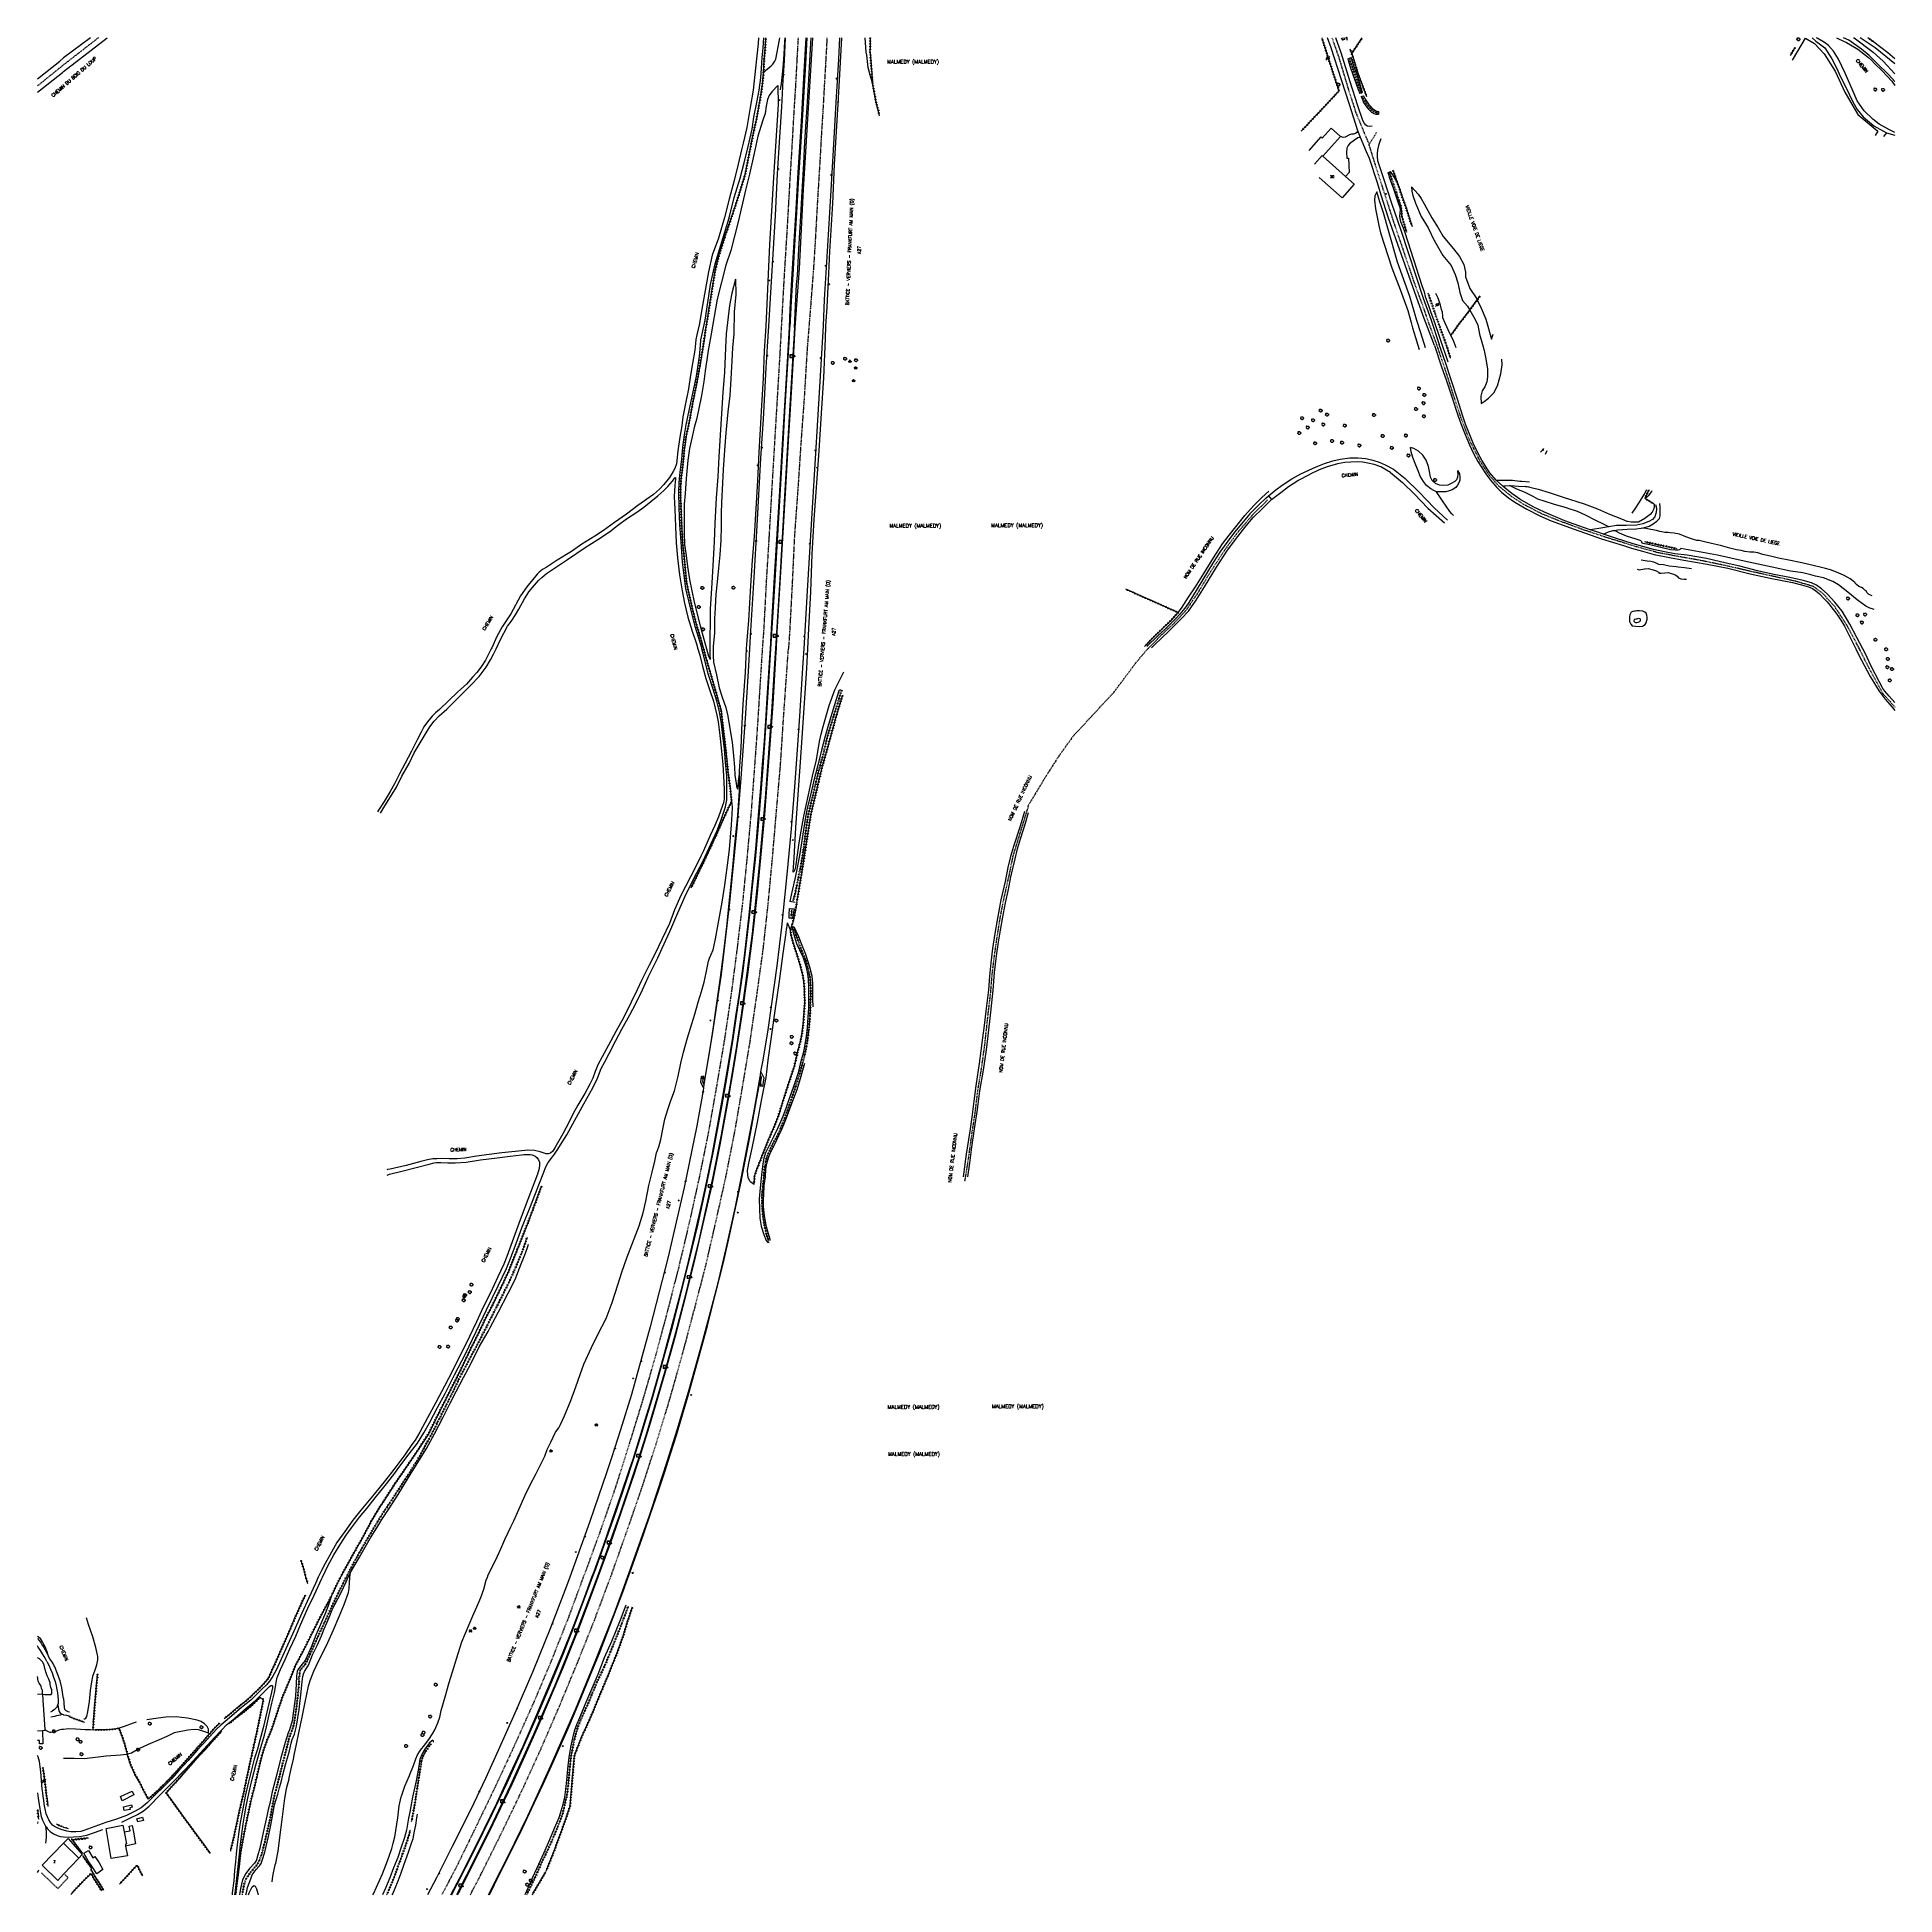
# Model space of a CAD drawing. Header units: millimetres. Extents: x 266000 to 267000, y 125000 to 126000.
import ezdxf
from ezdxf.enums import TextEntityAlignment as Align

# ---------------------------------------------------------------- set-up
doc = ezdxf.new("R2010")
doc.units = ezdxf.units.MM
doc.linetypes.add('DASHED', pattern=[0.75, 0.5, -0.25])
doc.layers.get('0').update_dxf_attribs({"linetype": 'CONTINUOUS'})
for name, color, linetype in [('W0001', 6, 'DASHED'), ('W0008', 7, 'CONTINUOUS'), ('W0010', 4, 'CONTINUOUS'), ('W0017', 7, 'CONTINUOUS'), ('W0071', 7, 'CONTINUOUS'), ('W0101', 7, 'CONTINUOUS'), ('W0104', 1, 'CONTINUOUS'), ('W0112', 1, 'DASHED'), ('W0120', 7, 'CONTINUOUS'), ('W0211', 2, 'CONTINUOUS'), ('W0214', 2, 'CONTINUOUS'), ('W0220', 5, 'DASHED'), ('W0300', 7, 'CONTINUOUS'), ('W0303', 7, 'CONTINUOUS'), ('W0310', 3, 'CONTINUOUS'), ('W0322', 7, 'CONTINUOUS'), ('W0323', 7, 'CONTINUOUS'), ('W0330', 7, 'CONTINUOUS'), ('W0333', 7, 'CONTINUOUS'), ('W0401', 7, 'CONTINUOUS'), ('W0420', 7, 'CONTINUOUS'), ('W0438', 7, 'CONTINUOUS'), ('W0473', 7, 'CONTINUOUS'), ('W0850', 7, 'CONTINUOUS'), ('W0856', 7, 'CONTINUOUS'), ('W0980', 7, 'CONTINUOUS'), ('W0989', 7, 'CONTINUOUS'), ('W0990', 7, 'CONTINUOUS'), ('W0991', 7, 'CONTINUOUS')]:
    doc.layers.add(name, color=color, linetype=linetype)
doc.styles.get("Standard").update_dxf_attribs({"font": 'romans.shx', "width": 0.85})

# ---------------------------------------------------------------- blocks, each defined once
blk = doc.blocks.new('T473')
for p, q in [((-0.166667, 0.166667), (0.166667, -0.166667)), ((-0.166667, -0.166667), (0.166667, 0.166667)), ((0.500001, 0.500001), (1.000002, 1.000002)), ((-1.000002, -1.000002), (-0.500001, -0.500001))]:
    blk.add_line(p, q)
blk.add_ellipse((0, 0), major_axis=(0.471405, 0.471405), ratio=1, start_param=5.4977871438, end_param=11.780972451)
blk = doc.blocks.new('T300')
for p, q in [((-0.8, 0.5), (-0.9, 0.3)), ((-0.9, 0.3), (-0.9, 0.2)), ((-0.9, 0.2), (-0.7, 0.1)), ((-0.7, 0.6), (-0.8, 0.5)), ((-0.8, -0.1), (-0.7, 0.1)), ((-0.6, 0.7), (-0.7, 0.6)), ((-0.7, 0.1), (-0.7, 0.1)), ((-0.5, 0.7), (-0.6, 0.7)), ((-0.3, 0.6), (-0.5, 0.7)), ((-0.3, 0.6), (-0.2, 0.7)), ((-0.2, 0.6), (-0.3, 0.6)), ((-0.2, 0.7), (-0.1, 0.8)), ((-0.1, 0.8), (0.1, 0.8)), ((0.1, 0.8), (0.2, 0.7)), ((0.2, 0.7), (0.3, 0.6)), ((0.3, 0.6), (0.4, 0.5)), ((0.5, 0.5), (0.3, 0.5)), ((0.4, 0.5), (0.4, 0.5)), ((0.6, 0.4), (0.5, 0.5)), ((0.6, 0.4), (0.7, 0.3)), ((0.7, 0.3), (0.7, 0.2)), ((0.7, 0.2), (0.7, 0.1)), ((0.7, 0.1), (0.7, -0.2)), ((-0.8, -0.2), (-0.8, -0.1)), ((-0.7, -0.3), (-0.8, -0.2)), ((-0.8, -0.2), (-0.8, -0.2)), ((-0.7, -0.4), (-0.7, -0.3)), ((-0.5, -0.5), (-0.7, -0.4)), ((-0.4, -0.5), (-0.5, -0.5)), ((-0.4, -0.5), (-0.3, -0.5)), ((-0.3, -0.5), (-0.3, -0.4)), ((-0.3, -0.6), (-0.3, -0.5)), ((-0.3, -0.5), (-0.3, -0.5)), ((-0.2, -0.7), (-0.3, -0.6)), ((-0.1, -0.8), (-0.2, -0.7)), ((0.1, -0.8), (-0.1, -0.8)), ((0.2, -0.7), (0.1, -0.8)), ((0.3, -0.5), (0.2, -0.5)), ((0.3, -0.6), (0.2, -0.7)), ((0.2, -0.7), (0.2, -0.7)), ((0.5, -0.4), (0.3, -0.5)), ((0.3, -0.5), (0.3, -0.6)), ((0.3, -0.5), (0.3, -0.5)), ((0.6, -0.3), (0.5, -0.4)), ((0.7, -0.2), (0.6, -0.3)), ((0.6, -0.3), (0.6, -0.3))]:
    blk.add_line(p, q)
blk = doc.blocks.new('T401')
for p, q in [((-0.3, 0.3), (0, 0.3)), ((-0.3, -0.25), (-0.3, 0.3)), ((-0.3, 0.15), (0, 0.15)), ((-0.3, 0), (0, 0)), ((0, 0.3), (0, -0.25)), ((-0.3, -0.15), (0, -0.15)), ((-0.3, -0.25), (-0.3, -0.3)), ((-0.3, -0.3), (0, -0.3)), ((0, -0.3), (0, -0.25))]:
    blk.add_line(p, q)
blk = doc.blocks.new('T420')
for p, q in [((0.7, 0.7), (-0.8, 0.7)), ((-0.8, 0.7), (-0.8, -0.8)), ((0.7, 0.7), (0.7, -0.8)), ((0.7, -0.8), (-0.8, -0.8))]:
    blk.add_line(p, q)
blk.add_ellipse((0, 0), major_axis=(-0.53, 0.53), ratio=1, start_param=3.926991, end_param=10.210176)
blk = doc.blocks.new('T438')
for p, q in [((-0.4, 0.2), (0.4, 0.2)), ((-0.4, -0.2), (-0.4, 0.2)), ((0.15, 1.1), (-0.3, 1.1)), ((-0.3, 1.1), (-0.3, 0.5)), ((-0.3, 0.5), (0.15, 0.5)), ((0.3, 0.65), (0.3, 0.95)), ((0.4, 0.2), (0.4, -0.2))]:
    blk.add_line(p, q)
at = {"flags": 128}
for points in [[(-0.4, -0.2), (0.4, 0.2)], [(0.4, -0.2), (-0.4, -0.2)]]:
    blk.add_lwpolyline(points, dxfattribs=at)
for centre, major_axis, start_param, end_param in [((0.15, 0.95), (0.106, -0.106), 0.7853982, 2.3561945), ((0.15, 0.65), (0.106, 0.106), 3.9269908, 5.4977871)]:
    blk.add_ellipse(centre, major_axis=major_axis, ratio=1, start_param=start_param, end_param=end_param)
blk = doc.blocks.new('T850')
for p, q in [((-0.2, -0.1), (0, 0.3)), ((0, 0.3), (0.2, -0.1)), ((-0.2, -0.1), (0.2, -0.1))]:
    blk.add_line(p, q)
for major_axis in [(-0.106, 0.106), (-0.0354, 0.0354), (-0.0236, 0.0236)]:
    blk.add_ellipse((0, 0), major_axis=major_axis, ratio=1, start_param=3.926991, end_param=10.210176)
blk = doc.blocks.new('T303')
for p, q in [((-0.8, 0), (-0.3, 0.2)), ((-0.3, -0.2), (-0.8, 0)), ((-0.3, 0.2), (0, 0.8)), ((0, 0.8), (0.3, 0.2)), ((0.3, 0.2), (0.8, 0)), ((0.8, 0), (0.3, -0.2)), ((-0.5, -0.6), (-0.3, -0.2)), ((0, -0.3), (-0.5, -0.6)), ((0.6, -0.6), (0, -0.3)), ((0.3, -0.2), (0.6, -0.6))]:
    blk.add_line(p, q)
blk = doc.blocks.new('T856')
for p, q in [((-0.125, 0), (0.125, 0)), ((0, 0.125), (0, -0.125))]:
    blk.add_line(p, q)
blk.add_ellipse((0, 0), major_axis=(-0.177, 0.177), ratio=1, start_param=3.92699082, end_param=10.21017612)
blk = doc.blocks.new('t220o')
at = {"color": 0, "linetype": 'Continuous'}
for p, q in [((-0.25, 0.25), (0.25, 0.25)), ((-0.25, -0.25), (0.25, -0.25))]:
    blk.add_line(p, q, dxfattribs=at)
blk = doc.blocks.new('t323o')
at = {"color": 0, "linetype": 'Continuous'}
for radius in [0.25, 0.15]:
    blk.add_circle((0, 0), radius, dxfattribs=at)
blk = doc.blocks.new('t322o')
at = {"color": 0, "linetype": 'Continuous'}
for radius in [0.25, 0.15]:
    blk.add_circle((0, 0), radius, dxfattribs=at)
blk = doc.blocks.new('t310o')
at = {"color": 0, "linetype": 'Continuous'}
for centre, start, end in [((-0.5, 0.4), 216.8699, 323.1304), ((0.5, -0.4), 36.8699, 143.1303)]:
    blk.add_arc(centre, 0.625, start, end, dxfattribs=at)

msp = doc.modelspace()

# ---------------------------------------------------------------- linework, layer by layer
at = {"layer": 'W0001'}
for points in [[(266032.8, 126000), (266014, 125985.4)], [(266409.5, 126000), (266408.8, 125987.9), (266408.1, 125974.5), (266407.2, 125960.3), (266405.9, 125937.5), (266405.1, 125924.9), (266404.4, 125912.4), (266403.7, 125900.2), (266402.9, 125887), (266402.1, 125874.2), (266401, 125854.8), (266399.7, 125830.9), (266396.7, 125780.7), (266395.2, 125755.5), (266393.8, 125731.1), (266392.3, 125706.9), (266391, 125681.8), (266390.2, 125671), (266390.2, 125671)], [(266425, 126000), (266424.9, 125997.6), (266424.2, 125984.9), (266423.5, 125972.7), (266422.8, 125960.2), (266422, 125947.7), (266421.3, 125935), (266420.6, 125923.4), (266419.8, 125910.3), (266419.2, 125899.5), (266418.4, 125885.6), (266417.6, 125873.5), (266416.1, 125854.3), (266414.3, 125831.6), (266412.7, 125805.2), (266411, 125782), (266409.4, 125757.7), (266407.5, 125731.7), (266406.3, 125706), (266404.9, 125679.8), (266404.3, 125671), (266404.3, 125671)], [(266696.9, 126000), (266700.4, 125990), (266705.8, 125972), (266709.8, 125959.7), (266713.2, 125951.4), (266716.9, 125942.5)], [(266000, 125974.1), (266006.4, 125979.3), (266014, 125985.4)], [(266716.9, 125942.5), (266721, 125948.9)], [(266786.8, 125758.5), (266781.5, 125764.6), (266776.8, 125771.8), (266771.1, 125783.1), (266766.4, 125795.5), (266761.9, 125809), (266758.1, 125820.8), (266753.4, 125834.7), (266749, 125846.6), (266746.8, 125853.1), (266741.4, 125867.9), (266735.2, 125886.2), (266730.7, 125899.3), (266726.8, 125911.4), (266723.9, 125920.4), (266720.3, 125931.6), (266716.9, 125942.5)], [(266662.3, 125751.2), (266654.5, 125743.4), (266646.3, 125733.8), (266639.4, 125724.5), (266631.2, 125711.9), (266624.3, 125700.5), (266618.2, 125691.5), (266611.9, 125684.8), (266604.5, 125677.7), (266599, 125672.2), (266597.9, 125671), (266597.8, 125671)], [(266980.9, 125671), (266980.9, 125671), (266974.5, 125683.1), (266967.8, 125693.5), (266961.2, 125700.8), (266956.2, 125704.5), (266946.7, 125707.3), (266922.5, 125712.6), (266910, 125715.5), (266895.6, 125718.5), (266884.7, 125720.4), (266872.5, 125722.7), (266860.8, 125725.9), (266845.3, 125730.7), (266832.7, 125734.9), (266818.3, 125740.2), (266809.8, 125743.7), (266800.5, 125748.5), (266793.6, 125753), (266786.8, 125758.5)], [(266390.2, 125671), (266389.3, 125657.2), (266387.8, 125632.7), (266386, 125607.3), (266384.2, 125583.4), (266381.9, 125557.9), (266379.5, 125533.7), (266376.6, 125509.4), (266373.4, 125484.8), (266369.8, 125460.4), (266365.5, 125435.1), (266361.2, 125410.7), (266356.3, 125386.6), (266351, 125362.5), (266345.2, 125338), (266339, 125313.8), (266332.7, 125290.3), (266325.9, 125266.7), (266318.8, 125243.6), (266311.2, 125219.5), (266303, 125196), (266294.5, 125172.7), (266293.8, 125171), (266293.8, 125171)], [(266308.5, 125171), (266308.5, 125171), (266308.7, 125171.5), (266317, 125194.9), (266325, 125218), (266333, 125242.6), (266340.2, 125266.2), (266347.3, 125291.3), (266353.5, 125314.7), (266359.7, 125338.4), (266365.4, 125363.2), (266370.5, 125386.1), (266375.5, 125411.3), (266379.5, 125434.6), (266383.6, 125459.1), (266387.3, 125484.4), (266390.7, 125509), (266393.3, 125532.8), (266395.7, 125558.1), (266397.8, 125583), (266400, 125608.1), (266401.6, 125632.8), (266403.3, 125657), (266404.3, 125671)], [(266566.2, 125633.2), (266579.8, 125647.9), (266591.9, 125664.1), (266597.6, 125670.8)], [(266597.8, 125671), (266597.6, 125670.8)], [(266993.8, 125646.6), (266986.1, 125660.5), (266981, 125670.8), (266980.9, 125671)], [(266993.8, 125646.6), (267000, 125639.6)], [(266566.2, 125633.2), (266557.5, 125623.8), (266549.4, 125612.5), (266542.3, 125601.3), (266533.6, 125586.9), (266533.1, 125585.3), (266529.8, 125574.5), (266525.1, 125559.3), (266522.9, 125548.5), (266520, 125535.7), (266518.3, 125527), (266516.5, 125515.7), (266515, 125505.4), (266513.8, 125495.5), (266513, 125485.8), (266511.8, 125475.8), (266510.7, 125465.5), (266509.7, 125456.5), (266507.9, 125443.7), (266506, 125432.5), (266504.8, 125422.2), (266503.1, 125410.8), (266501.1, 125396.6), (266499.1, 125384)], [(266293.8, 125171), (266285.8, 125149.3), (266276.8, 125126.5), (266267.3, 125104), (266256.9, 125080.8), (266246.8, 125059), (266235.8, 125036.1), (266224.9, 125013.8), (266217.6, 125000)], [(266233, 125000), (266239.1, 125011.7), (266250.1, 125033.9), (266260.6, 125055.7), (266270.9, 125078.3), (266281, 125101.6), (266290.7, 125125), (266299.8, 125147.8), (266308.5, 125171)]]:
    msp.add_lwpolyline(points, dxfattribs=at)
at = {"layer": 'W0008'}
for points in [[(266014, 125981.8), (266037.4, 126000)], [(266028.5, 126000), (266014, 125989.1)], [(266402.6, 126000), (266402, 125987.7), (266401.3, 125977.1), (266400.5, 125962.7), (266399.5, 125946.4), (266398.3, 125926.7), (266397.1, 125904.2), (266395.8, 125883.5), (266395, 125868.8), (266393.5, 125844.6), (266392.9, 125833.8), (266392.2, 125822.3), (266390.6, 125794.6), (266389.3, 125773.6), (266387.3, 125737.3), (266385.6, 125709.3), (266383.7, 125677.7), (266383.3, 125671), (266383.3, 125671)], [(266394.6, 125671), (266394.6, 125671), (266395.2, 125681.7), (266396.8, 125709.6), (266399.6, 125756.1), (266401.3, 125784.1), (266402.1, 125798.9), (266403.9, 125828.5), (266404.8, 125844), (266405.2, 125853.9), (266406.1, 125870), (266407.3, 125890.1), (266408.4, 125907.5), (266409.5, 125927.5), (266411.3, 125954.9), (266412.8, 125981.7), (266413.9, 126000)], [(266417.3, 126000), (266416, 125979.5), (266414.7, 125959.2), (266413.5, 125938.5), (266412.3, 125918.3), (266411.4, 125900.4), (266410.1, 125875.7), (266407.8, 125844), (266407.1, 125830.6), (266406, 125812.1), (266405.1, 125797.1), (266404.2, 125782.7), (266403, 125764), (266402.1, 125748.7), (266400.2, 125715.2), (266397.9, 125677), (266397.6, 125671), (266397.6, 125671)], [(266412.7, 125671), (266412.7, 125671), (266413.3, 125680.4), (266414.6, 125702.2), (266417.2, 125746.9), (266418.6, 125770.4), (266420.3, 125796.9), (266423.1, 125844.9), (266423.7, 125859.1), (266425.2, 125882.1), (266426.4, 125902.8), (266427.7, 125924.1), (266428.7, 125942.7), (266430, 125965.1), (266431.4, 125988.5), (266432, 126000)], [(266752.1, 125834.2), (266746.1, 125850.2), (266741.4, 125863.4), (266727.4, 125902.9), (266723.5, 125915.3), (266721.5, 125921.8), (266717.2, 125934.9), (266715.6, 125938.6), (266712.3, 125946.2), (266710.8, 125949.9), (266706.3, 125964.1), (266702.1, 125977.3), (266696.5, 125994.6), (266694.6, 126000)], [(266718.6, 125952.3), (266717.3, 125952.2), (266716, 125952.3), (266715.2, 125952.9), (266714.5, 125953.8), (266713.6, 125955.5), (266710.8, 125963.3), (266706.7, 125976.3), (266701.8, 125991.8), (266699.1, 126000)], [(266000, 125977.8), (266012, 125987.4), (266014, 125989.1)], [(266000, 125970.6), (266013.5, 125981.3), (266014, 125981.8)], [(266723.3, 125945.5), (266722.5, 125943.6), (266722, 125941.9), (266721.4, 125939.6), (266721.2, 125937.7), (266721.2, 125935.9), (266721.5, 125933.9), (266722.5, 125930.6), (266724.9, 125923.7), (266729, 125910.9), (266734, 125896.3), (266746.1, 125859.7), (266750.1, 125848.5), (266754.7, 125834.9)], [(266752.1, 125834.2), (266755.9, 125822.8), (266758.5, 125815.7), (266761.3, 125807.2), (266764.9, 125796.3), (266766.9, 125790.8), (266768.6, 125786.4), (266770.9, 125780.7), (266773.2, 125776.2), (266775.5, 125771.8), (266777.4, 125768.7), (266779.7, 125765.1), (266782.3, 125761.7), (266785.7, 125757.9), (266788.3, 125755.3), (266792, 125752.2), (266795.4, 125749.9), (266801.9, 125746.1), (266808.9, 125742.6), (266814.9, 125739.9), (266827.3, 125735.4), (266842, 125730.2), (266853.9, 125726.6), (266858.3, 125725.2), (266864.1, 125723.5), (266870.5, 125721.8), (266878.6, 125720.1), (266886.3, 125718.6), (266898.9, 125716.5), (266910, 125714.3), (266922.1, 125711.4), (266932.9, 125709), (266944.9, 125706.6), (266949.8, 125705.4), (266953.6, 125704.3), (266955.6, 125703.5), (266957.5, 125702.2), (266959.5, 125700.5), (266962, 125697.9), (266963.5, 125696.2), (266965.1, 125694.3), (266965.6, 125693.8), (266968.7, 125689.6), (266970.9, 125686.3), (266972.9, 125683.2), (266979, 125671), (266979, 125671)], [(266982.7, 125671), (266982.7, 125671), (266979.6, 125677.1), (266975.7, 125684.2), (266971.6, 125691.2), (266967.7, 125696.1), (266963.6, 125700.6), (266960.6, 125703.2), (266957.8, 125705.2), (266955.1, 125706.4), (266950.7, 125707.8), (266943.5, 125709.3), (266934.8, 125710.9), (266926, 125712.9), (266916.6, 125715.4), (266909.2, 125717.1), (266898.6, 125719.5), (266888.2, 125721.3), (266881.6, 125722.1), (266875.9, 125723.2), (266870, 125724.4), (266864.3, 125726), (266859.1, 125727.5), (266849.6, 125730.5), (266843.1, 125732.7), (266839.6, 125733.9), (266836, 125735.1), (266829.9, 125737.1), (266822.3, 125739.9), (266811.3, 125744.5), (266805.3, 125747.4), (266798, 125751.6), (266793.8, 125754.5), (266789.3, 125758.1), (266788.9, 125758.5), (266785.6, 125761.6), (266785.4, 125761.8), (266782, 125765.7), (266780.5, 125767.8), (266777.6, 125772.6), (266775.6, 125776.2), (266773, 125781.6), (266770.8, 125787.1), (266768.8, 125792), (266767.2, 125796.8), (266764.7, 125804.9), (266761, 125816.3), (266758, 125825.1), (266754.7, 125834.9)], [(266661.3, 125752), (266657.5, 125748.5), (266652.8, 125743.7), (266649.1, 125739.4), (266644.4, 125733.7), (266640.8, 125729), (266636.9, 125723.5), (266633, 125717.4), (266624.4, 125703.2), (266619.8, 125695.8), (266618.3, 125693.6), (266616.9, 125691.8), (266615, 125689.6), (266613, 125687.4), (266606.9, 125681.4), (266603.3, 125678.2), (266597.3, 125672.2)], [(266599.7, 125671.5), (266602, 125673.6), (266604.6, 125676.1), (266609.7, 125681), (266616, 125687.2), (266619.6, 125691.3), (266623.8, 125697.2), (266628.3, 125704.4), (266634.7, 125714.9), (266640.4, 125723.5), (266645, 125729.9), (266650, 125736.3), (266654.4, 125741.5), (266659.5, 125746.5), (266663, 125750)], [(266661.3, 125752), (266662.7, 125753.3), (266664.3, 125751.3), (266663, 125750)], [(266383.3, 125671), (266382.4, 125656), (266380.9, 125633.4), (266378.6, 125601.3), (266376.5, 125574.4), (266372.6, 125534.4), (266368.1, 125495.8), (266363.3, 125463.2), (266358.8, 125436.6), (266358.5, 125434.5), (266358.3, 125433.1), (266354.9, 125414.1), (266348.1, 125380.9), (266339.6, 125343.6), (266329.9, 125305.9), (266319.7, 125269.4), (266313.9, 125250.4), (266309.1, 125235.4), (266306.4, 125227.3), (266302.1, 125214.7), (266297.4, 125201), (266286.5, 125171), (266286.5, 125171)], [(266298.5, 125171), (266298.5, 125171), (266299.6, 125174.1), (266304.5, 125187.6), (266309.4, 125201.7), (266314.3, 125215.7), (266318.8, 125229.1), (266320.6, 125234.6), (266324.3, 125246.2), (266327.4, 125256.3), (266330.7, 125267.3), (266337.1, 125289.6), (266344.1, 125315.7), (266347.5, 125328.7), (266350.7, 125341.8), (266354.5, 125358.1), (266357.8, 125372.8), (266360.7, 125386.1), (266363.2, 125398.3), (266368.5, 125426.8), (266370.3, 125437.1), (266372.4, 125449.6), (266374.4, 125461.7), (266376, 125473), (266377.9, 125485.3), (266380.6, 125505.5), (266381.9, 125516.6), (266383.1, 125527.5), (266385.5, 125551.1), (266386.7, 125563.2), (266388.6, 125585.6), (266389.6, 125598.3), (266390.4, 125608.6), (266391.2, 125618.8), (266392.1, 125631.9), (266392.8, 125644.4), (266394.4, 125668.7), (266394.6, 125671)], [(266317.6, 125171), (266317.6, 125171), (266324.8, 125191.1), (266329.4, 125204.3), (266334, 125217.9), (266339, 125233.4), (266344.6, 125251), (266350.8, 125272.1), (266356.9, 125293.8), (266361.6, 125311.2), (266366.2, 125328.9), (266371.3, 125350.4), (266375.7, 125370.4), (266379.1, 125386.6), (266381.6, 125399.7), (266385.6, 125421.1), (266389, 125440.5), (266389.3, 125441.6), (266389.5, 125443.2), (266390.6, 125449.5), (266393.3, 125465.8), (266395.3, 125479.8), (266398.2, 125500.2), (266400.7, 125521), (266402.4, 125537), (266403.8, 125551.3), (266405.9, 125574.1), (266407.7, 125596.6), (266409.5, 125621.5), (266410.6, 125637.3), (266412.2, 125663.6), (266412.7, 125671)], [(266397.6, 125671), (266397.5, 125669.1), (266396.8, 125657), (266395.8, 125641.4), (266394.5, 125621.8), (266393.1, 125603.3), (266391.4, 125581.8), (266389.6, 125562.1), (266387.3, 125537.6), (266384.9, 125516.7), (266382.3, 125495.5), (266379.1, 125472.8), (266375.3, 125448.8), (266371.7, 125427.6), (266367.3, 125403.8), (266362.8, 125381.5), (266358.8, 125363.6), (266353.4, 125340.3), (266348.9, 125322.3), (266343.1, 125300.2), (266337.8, 125280.9), (266331.7, 125260), (266331.7, 125260)], [(266979, 125671), (266980.5, 125667.9), (266986.7, 125656.1), (266991.6, 125648.2), (266994.8, 125643.8), (266998.5, 125639.6), (267000, 125637.7)], [(267000, 125642), (266996.9, 125645.4), (266994.7, 125648.1), (266993.6, 125649.5), (266987.5, 125661.3), (266983.8, 125668.9), (266982.7, 125671)], [(266531.3, 125583.3), (266529, 125575.4), (266525.5, 125564.5), (266523.9, 125559.2), (266522.4, 125553.2), (266521, 125545.7), (266518.6, 125535.7), (266516.6, 125524.8), (266515.4, 125517.6), (266514.2, 125509.6), (266513.3, 125501.9), (266512.5, 125494.7), (266512, 125487.3), (266510.6, 125475.8), (266509.6, 125468.1), (266508.8, 125461.5), (266507.9, 125454.4), (266507, 125447.6), (266505.9, 125440.5), (266505.1, 125435.6), (266504.1, 125427.3), (266503.1, 125418.7), (266502, 125411.3), (266500, 125398.8), (266498.4, 125386.7)], [(266500.8, 125386.7), (266501.9, 125393.9), (266503, 125402.6), (266504.5, 125412.5), (266506.1, 125422.9), (266507.4, 125432.9), (266509.3, 125444), (266511, 125455), (266511.9, 125462.5), (266513.3, 125475.3), (266514.6, 125487.2), (266515.3, 125496.7), (266516.3, 125505.7), (266517.3, 125512.9), (266518.4, 125519.5), (266519.5, 125525.6), (266521.1, 125534.2), (266522.7, 125541.4), (266524.1, 125548.2), (266526.3, 125557.8), (266527.6, 125563.2), (266529.2, 125568.6), (266531.9, 125577.1), (266533.5, 125582.8)], [(266331.7, 125260), (266329.3, 125252.1), (266323.9, 125235), (266322.7, 125231.2), (266321, 125226.2), (266319.9, 125223.2), (266316.4, 125212.5), (266309.5, 125192.6), (266301.6, 125171), (266301.6, 125171)], [(266286.5, 125171), (266284.8, 125166.2), (266276.2, 125143.8), (266266.6, 125120.3), (266257, 125097.9), (266248, 125077.7), (266241.1, 125062.6), (266233.2, 125045.9), (266223.3, 125026), (266214.8, 125009.1), (266209.9, 125000)], [(266222.6, 125000), (266227.5, 125009.6), (266234, 125022.4), (266240.4, 125035.4), (266247.3, 125049.4), (266254.5, 125065.1), (266261.4, 125080.1), (266268.9, 125097.2), (266276.2, 125114.5), (266282.5, 125129.5), (266288, 125143.2), (266294, 125158.7), (266298.5, 125171)], [(266301.6, 125171), (266299.7, 125165.7), (266291.6, 125144.1), (266283, 125122.6), (266275.5, 125104.8), (266269.7, 125091.3), (266262.4, 125074.9), (266255.4, 125059.4), (266245.2, 125038), (266235.8, 125019.2), (266227.3, 125002.4), (266226, 125000)], [(266242.8, 125000), (266249.5, 125013.1), (266256.8, 125027.9), (266263.9, 125042.6), (266271.1, 125058.2), (266277.1, 125071.3), (266289.6, 125099.8), (266299.9, 125124.8), (266304.8, 125136.9), (266310.4, 125151.4), (266315.1, 125164.1), (266317.6, 125171)]]:
    msp.add_lwpolyline(points, dxfattribs=at)
at = {"layer": 'W0010'}
for points in [[(266400, 125971.9), (266400.5, 125975.3), (266401.3, 125982), (266401.7, 125986), (266402, 125991.1), (266402.4, 125998), (266402.5, 126000)], [(266414.2, 126000), (266413.4, 125985.9), (266412.5, 125970.8), (266411.6, 125955.5), (266410.6, 125938.3), (266409.6, 125921.8), (266408.7, 125905.9), (266407.8, 125891.4), (266406.9, 125875.5), (266405.8, 125858.2), (266405.1, 125844.1)], [(266407.5, 125844), (266408.1, 125855.9), (266408.7, 125867.2), (266409.1, 125872), (266409.9, 125886.1), (266410.7, 125901.1), (266411.7, 125917), (266412.6, 125932.2), (266413.2, 125944), (266413.5, 125949.3), (266414.3, 125962.6), (266415.2, 125977.5), (266416.3, 125997), (266416.5, 126000)], [(266394.8, 125671), (266394.8, 125671), (266396.9, 125704.7), (266400.7, 125769), (266401.6, 125784.5), (266402.4, 125798.4), (266404.8, 125839.1), (266405.1, 125844.1)], [(266407.5, 125844), (266404.4, 125789.9), (266402.1, 125753.2), (266399.6, 125708.5), (266397.3, 125671), (266397.3, 125671)], [(266298.8, 125171), (266298.8, 125171), (266300.5, 125175.6), (266306.4, 125191.8), (266311.9, 125207.5), (266316.6, 125221.4), (266320.9, 125234.5), (266324.3, 125245.1), (266331.2, 125268.1), (266337.1, 125288.6), (266341.8, 125305.9), (266346.4, 125323.4), (266350.9, 125341.4), (266355.6, 125361.4), (266360.3, 125382.8), (266364.1, 125401.3), (266368.4, 125424.4), (266371.3, 125440.9), (266374.5, 125460.8), (266376.4, 125473.1), (266378, 125483.9), (266379.7, 125496.2), (266381.6, 125511.1), (266383.5, 125527.9), (266384.8, 125541.1), (266386.5, 125557.5), (266387.9, 125573.5), (266389.1, 125586.7), (266390.6, 125607), (266392.1, 125628.4), (266393.4, 125647.5), (266394.6, 125667.8), (266394.8, 125671)], [(266397.3, 125671), (266397, 125666), (266395.1, 125636.8), (266391.7, 125590.6), (266388.6, 125554.4), (266384.8, 125517.6), (266378.9, 125473.6), (266376, 125454.7), (266372.7, 125435.4), (266368, 125409.2), (266363.6, 125386.7), (266359.9, 125369.5), (266356.2, 125353.2), (266352, 125335.9), (266348.3, 125321.1), (266343.4, 125302.6), (266337.5, 125281.2), (266334, 125269.1), (266327.5, 125247.4), (266323.1, 125233.4), (266320.1, 125224.7), (266313.8, 125206.1), (266304.5, 125179.8), (266301.3, 125171), (266301.3, 125171)], [(266377.7, 125603.2), (266377.8, 125598.6), (266377.7, 125594.4), (266377.4, 125589.2), (266376.8, 125581.2), (266375.5, 125567.3), (266374.2, 125553.3), (266372.6, 125537.4), (266370.9, 125521.5), (266369.3, 125507.7), (266367.5, 125493.9), (266365.6, 125480.1), (266363.5, 125466.2), (266361.7, 125454.4), (266358.9, 125437.8)], [(266318, 125171), (266318, 125171), (266318.9, 125173.4), (266326.4, 125194.5), (266329.9, 125204.6), (266334.3, 125217.5), (266337.9, 125228.4), (266339.5, 125233.5), (266344, 125247.6), (266350.5, 125269.5), (266356.3, 125290), (266360.7, 125306.4), (266364.9, 125322.9), (266369.3, 125340.5), (266372.8, 125355.8), (266376.4, 125372.2), (266378.9, 125384), (266380.7, 125393.2), (266382.9, 125405.2), (266384.5, 125413.9), (266387.1, 125428), (266388.1, 125433.7), (266389.2, 125440.4)], [(266223, 125000), (266226, 125005.7), (266235.2, 125024), (266244.8, 125043.5), (266252.8, 125060.3), (266261.5, 125079.4), (266268.6, 125095.5), (266276, 125112.8), (266283.1, 125130), (266288.9, 125144.6), (266294.9, 125160.4), (266298.8, 125171)], [(266301.3, 125171), (266297.6, 125161), (266288.8, 125138), (266278.9, 125113.7), (266267, 125086.4), (266254.5, 125058.7), (266245.1, 125039), (266230.8, 125010.3), (266225.5, 125000)], [(266243.3, 125000), (266246.1, 125005.5), (266250.6, 125014.5), (266255.4, 125024.2), (266261.1, 125035.9), (266266.2, 125046.7), (266272.2, 125059.6), (266277.6, 125071.4), (266285.5, 125089.3), (266289.1, 125097.6), (266293.1, 125107.1), (266298.1, 125119.4), (266302.5, 125130.1), (266307.3, 125142.3), (266311.6, 125153.6), (266315.1, 125162.9), (266318, 125171)]]:
    msp.add_lwpolyline(points, dxfattribs=at)
at = {"layer": 'W0017'}
for points in [[(266710.8, 125949.9), (266710.3, 125949), (266709.6, 125948.5), (266708.5, 125948.1), (266707.4, 125948), (266706.4, 125947.8), (266704, 125946.4), (266703, 125946.3), (266701.5, 125946.8)], [(266712.3, 125946.2), (266711.6, 125946.3), (266710.9, 125946.1), (266709, 125944.9), (266706.3, 125942.9), (266705.6, 125942), (266705, 125940.6), (266704.7, 125938.3), (266705, 125935.1), (266705.8, 125935.1), (266706.2, 125927.4), (266704.2, 125925.2)], [(266803.3, 125760.7), (266799.2, 125761), (266798, 125761.1), (266794.2, 125761.5), (266791.5, 125761.6), (266789.3, 125761.6), (266787.6, 125761.6), (266785.6, 125761.6)], [(266788.9, 125758.5), (266789.5, 125758.7), (266790.2, 125758.7), (266792.6, 125758.8), (266793, 125758.8), (266797.3, 125758.5), (266801.1, 125758.3), (266801.3, 125758.3), (266803.2, 125758.2)], [(266843.1, 125732.7), (266844.2, 125733.3), (266845.8, 125734), (266848.1, 125734.6), (266848.9, 125734.7), (266850.9, 125735), (266855.8, 125735.3), (266860.7, 125735.6), (266863.5, 125735.9), (266866, 125736.4), (266867.8, 125737), (266869.9, 125738.2), (266871.9, 125739.6), (266873.2, 125741.1), (266873.6, 125742.5), (266873.7, 125744.4), (266873.7, 125745.8), (266873.6, 125747.2), (266873.4, 125749.2)], [(266871.2, 125748.6), (266871.6, 125746.7), (266871.6, 125745.7), (266871.4, 125743.9), (266870.7, 125742), (266869.5, 125740.6), (266867.5, 125739.5), (266864.3, 125738.2), (266861, 125737.6), (266855.4, 125737.4), (266850.2, 125737.3), (266846, 125736.7), (266845.9, 125736.7), (266840.6, 125735.8), (266836, 125735.1)], [(266011.1, 125103), (266010.8, 125102.4), (266010.6, 125101.7), (266010.3, 125101.1), (266009.7, 125100.3), (266008.9, 125099.6), (266008, 125099), (266007.7, 125098.8), (266007.3, 125098.6), (266006.9, 125098.4)], [(266007.2, 125095.9), (266008.3, 125096.1), (266009.3, 125096.3), (266010.4, 125096.5), (266011.3, 125096.7), (266012.3, 125097), (266013.2, 125097.3)], [(266004.3, 125037), (266004.5, 125035.5), (266004.6, 125034), (266004.7, 125032.5), (266004.6, 125030.9), (266004.4, 125029.3), (266004.2, 125027.8)], [(266000, 125012.1), (266000.3, 125012.6), (266000.7, 125013.4)]]:
    msp.add_lwpolyline(points, dxfattribs=at)
at = {"layer": 'W0071'}
for points in [[(266388.2, 126000), (266388, 125996.9), (266386.5, 125983.6), (266385.3, 125971.7), (266383.7, 125962.5), (266381.9, 125951.7), (266379.9, 125943.3), (266379.1, 125939.6), (266377.3, 125932), (266375.1, 125923.1), (266372.4, 125913.1), (266369.8, 125903.2), (266366.6, 125892.1), (266363.3, 125882.9), (266361.3, 125874), (266359.1, 125862), (266357.5, 125852.7), (266356.4, 125846.2), (266354.9, 125840.1), (266354.4, 125837.5), (266354.3, 125835.4), (266353.9, 125831.7), (266352.6, 125824.6), (266351.6, 125818.3), (266350.5, 125811), (266348.7, 125802.1), (266347.5, 125795.9), (266346.8, 125791), (266345.8, 125784.9), (266344.7, 125777.6), (266344, 125770.6), (266343.2, 125768), (266342.3, 125766.5), (266340.2, 125763.2), (266337.2, 125759.5), (266334.9, 125756.9), (266331.6, 125754), (266323.2, 125748.1), (266317.1, 125743.4), (266310.6, 125738.9), (266304.7, 125734.7), (266300, 125731.6), (266293, 125727.3), (266287.5, 125723.3), (266279.8, 125718.7), (266273.8, 125714.8), (266271.9, 125713.6), (266270.1, 125712.2), (266269, 125711.1), (266267.5, 125709.4), (266266.4, 125708.1), (266263.4, 125704.4), (266260.1, 125699.4), (266254.9, 125689.8), (266252.6, 125686.5), (266250.1, 125682.7), (266247.3, 125677.6), (266244.5, 125671.5), (266244.2, 125671), (266244.2, 125671)], [(266357.7, 125671), (266357.7, 125671), (266357.6, 125671.4), (266356, 125676.7), (266354, 125682.9), (266352.2, 125690.1), (266350.6, 125696.7), (266349.1, 125703.3), (266348.4, 125708.9), (266347.3, 125717.7), (266346.5, 125728.5), (266345.9, 125737.8), (266345.5, 125746.8), (266345.2, 125755.1), (266345.4, 125760.7), (266346, 125766.1), (266346.8, 125773), (266347.4, 125779.5), (266348.3, 125786.2), (266349.2, 125791.6), (266350.8, 125799.3), (266352.8, 125808.4), (266354.7, 125817.8), (266356.4, 125828.3), (266357, 125834.2), (266357.1, 125837.3), (266357.6, 125839.7), (266359.4, 125847.9), (266360.9, 125857.4), (266362.4, 125867.2), (266364.8, 125878.2), (266367.9, 125888.3), (266372.4, 125903.1), (266375, 125913.9), (266378.3, 125924.3), (266380.5, 125932.7), (266382.6, 125941.4), (266384.7, 125950.8), (266385.7, 125957.2), (266387.2, 125965.2), (266388.6, 125971.8), (266389.5, 125978.4), (266389.8, 125983.6), (266390.1, 125989.4), (266390.6, 125994.3), (266391, 126000)], [(267000, 125976.4), (266996.6, 125980.2), (266990.5, 125986.2), (266986.1, 125990.5), (266982, 125993.8), (266975.3, 125998.7), (266972.4, 126000)], [(266977.8, 126000), (266978.1, 125999.9), (266988.4, 125992.3), (266993.8, 125987.4), (267000, 125980.5)], [(266662.7, 125753.3), (266666.8, 125756.6), (266670.2, 125759.1), (266675.4, 125762.5), (266680.2, 125765.2), (266684.4, 125767.1), (266688.5, 125769), (266693, 125770.7), (266697.4, 125772.1), (266701.4, 125773.1), (266706.6, 125773.7), (266710.8, 125773.8), (266715.1, 125773.4), (266717.5, 125772.9), (266719, 125772.6), (266722.3, 125771.5), (266725.6, 125770), (266730, 125767.6), (266735.4, 125763.3), (266736.3, 125762.6), (266743.8, 125755.3), (266751.9, 125746.8), (266759.1, 125740.3)], [(266728.5, 125765.9), (266723.3, 125769), (266719.6, 125770.2), (266716.3, 125771), (266713.5, 125771.4), (266710.6, 125771.6), (266707.1, 125771.5), (266703.8, 125771.2), (266700, 125770.5), (266694.3, 125768.9), (266694.3, 125768.9), (266690, 125767.3), (266685.2, 125765)], [(266246.9, 125671), (266246.9, 125671), (266249.3, 125676), (266253, 125683.2), (266255, 125685.7), (266257.4, 125689.3), (266259.2, 125692.3), (266262.2, 125697.9), (266263.4, 125699.8), (266264.6, 125701.6), (266266.5, 125703.9), (266269.8, 125707.8), (266271.5, 125709.4), (266274.1, 125711.5), (266278.4, 125714.4), (266285.3, 125719.1), (266294.8, 125725.5), (266301.6, 125729.9), (266307.9, 125734), (266312.3, 125737.3), (266317.1, 125740.9), (266322.6, 125744.6), (266326.4, 125747.3), (266333.9, 125753.3), (266337.2, 125756.2), (266339.3, 125758.3), (266341.9, 125761.3), (266343.1, 125763), (266343.4, 125763.2), (266343.5, 125763), (266343.5, 125762.5), (266343.2, 125758.8), (266342.8, 125753), (266343.1, 125746.1), (266343.4, 125736.8), (266343.8, 125728), (266344.5, 125719.9), (266345.7, 125710.8), (266347, 125702.2), (266348.3, 125695.6), (266350.2, 125688), (266352.5, 125680.5), (266354.7, 125673.7), (266355.5, 125671), (266355.5, 125671)], [(266664.3, 125751.3), (266669.4, 125755.1), (266673.5, 125758.3), (266678.6, 125761.6), (266685.2, 125765)], [(266728.5, 125765.9), (266735, 125760.5), (266741.3, 125754.3), (266748.6, 125746.7), (266757.6, 125738.8)], [(266153.4, 125171), (266153.4, 125171), (266156.3, 125177.2), (266159.6, 125183), (266163.2, 125189.1), (266166.2, 125193.6), (266169.1, 125197.6), (266173.4, 125203.3), (266177.3, 125208), (266181.8, 125213.7), (266187.2, 125220.5), (266191.8, 125226.4), (266193.6, 125228.8), (266198.8, 125235.8), (266204.6, 125243.3), (266208, 125248.8), (266211, 125254.2), (266215.4, 125262.4), (266219.4, 125270), (266224.5, 125280), (266230.4, 125291.4), (266236.1, 125303.4), (266241.8, 125315.1), (266248, 125327.9), (266252.4, 125337.3), (266254.2, 125341.8), (266257.2, 125349.3), (266260.8, 125359.2), (266265.9, 125372), (266269.9, 125382.4), (266272.5, 125389.2), (266273.4, 125391.6), (266274.9, 125394.3), (266276.8, 125396.6), (266278.4, 125398.8), (266279.8, 125400.9), (266284.9, 125409.2), (266289.2, 125417.2), (266294.1, 125425.9), (266299, 125434.5), (266301.4, 125439.8), (266303.5, 125444.9), (266305.4, 125448.5), (266307.8, 125453), (266311.3, 125460), (266314.6, 125466.1), (266318.9, 125473.9), (266322.1, 125479.9), (266325.7, 125487.3), (266329, 125494.5), (266332, 125500.6), (266334, 125504.6), (266336.3, 125509.8), (266340.4, 125518.8), (266344.7, 125528.7), (266348.6, 125537.7), (266353.2, 125546.9), (266358.3, 125556.8), (266365.9, 125573.1), (266368.1, 125578.9), (266370.4, 125585.9), (266370.7, 125587.8), (266371.1, 125589.7), (266371.2, 125592.4), (266371.2, 125602.5), (266370.4, 125609.8), (266369.8, 125617), (266368.9, 125624.2), (266368.2, 125630.5), (266367.1, 125637), (266365.7, 125642.8), (266363.7, 125649.3), (266361.1, 125657.5), (266359.2, 125664.8), (266357.7, 125671)], [(266244.2, 125671), (266241.1, 125664.8), (266238.8, 125661.3), (266236.6, 125658.2), (266234.2, 125655.6), (266230.9, 125652), (266226.2, 125647.7), (266216.4, 125638.2), (266214.3, 125636.4), (266212.4, 125634.6), (266210, 125631.7), (266208, 125628.9), (266206.6, 125626), (266204.3, 125621.9), (266201.3, 125615.9), (266197.8, 125609.1), (266194.8, 125603.7), (266192.1, 125598.2), (266189.9, 125594.2), (266186.6, 125588.8), (266183.6, 125584), (266183.1, 125583.2)], [(266184.6, 125582.4), (266187, 125586.4), (266190.1, 125591.2), (266193.2, 125596.5), (266196.2, 125602.4), (266200, 125609.2), (266202.8, 125614.9), (266208.7, 125624.8), (266211.2, 125628.9), (266213.6, 125631.9), (266216.3, 125634.8), (266220.3, 125638.5), (266225.6, 125643.7), (266233.2, 125651.3), (266237.7, 125656), (266240, 125658.9), (266241.5, 125661), (266243.9, 125665.1), (266245.4, 125668), (266246.9, 125671)], [(266355.5, 125671), (266356.6, 125667.5), (266358.1, 125661.6), (266359.9, 125654.9), (266361.8, 125649.1), (266363.9, 125642.7), (266364.9, 125638.9), (266365.7, 125635.2), (266366.4, 125631.6), (266367, 125627.4), (266367.5, 125622.7), (266368.3, 125615.8), (266368.9, 125608.6), (266369.4, 125602.3), (266369.7, 125595.4), (266369.6, 125590.2), (266369.3, 125588), (266368.8, 125586.5), (266367.7, 125583.5), (266366.6, 125580.4), (266364.7, 125575.8), (266362.1, 125570.4), (266358.5, 125562.2), (266357.1, 125559.3), (266355.4, 125555.5), (266351.7, 125548.5), (266346.3, 125538.1), (266342.9, 125530.4), (266340.2, 125523), (266334.4, 125510.7), (266332.4, 125506.6), (266329.3, 125500.6), (266325.1, 125492.4), (266322.9, 125487.3), (266319.6, 125480.7), (266315.4, 125472.3), (266311.3, 125464.9), (266307.4, 125457.6), (266304, 125451.3), (266301.7, 125447), (266300.2, 125443.4), (266298.9, 125439.7), (266297.4, 125436.5), (266294.6, 125431.5), (266290.9, 125425.2), (266288.3, 125420.8), (266286, 125415.9), (266282.9, 125409.8), (266278.5, 125402.2), (266277.4, 125400.5), (266276.2, 125399.4), (266275, 125399), (266273.8, 125399), (266270.6, 125400), (266267.6, 125400.8), (266264, 125401), (266258.9, 125400.5), (266250, 125399.6), (266236.4, 125397.7), (266230, 125396.6), (266226, 125396.4), (266221.6, 125396.3), (266217.3, 125396.5), (266215, 125396.4), (266212.8, 125396.3), (266210, 125395.8), (266206.3, 125394.9), (266198.4, 125392.8), (266189.8, 125390.8), (266188.5, 125390.5), (266188, 125390.4)], [(266188.2, 125387.6), (266189.5, 125388), (266196.1, 125389.7), (266203.9, 125391.6), (266210.9, 125393.5), (266213.5, 125394.1), (266214.8, 125394.3), (266217.2, 125394.3), (266220.9, 125394.2), (266224.9, 125394.1), (266230.7, 125394.5), (266238.4, 125395.7), (266247.5, 125396.8), (266254.4, 125397.7), (266260.6, 125398.4), (266261.9, 125398.6), (266263.6, 125398.7), (266265.2, 125398.6), (266266.3, 125398.4), (266267.9, 125397.7), (266268.8, 125397), (266269.8, 125395.8), (266270.3, 125394.6), (266270.3, 125393), (266270, 125391.1), (266269.1, 125388.1), (266263.9, 125374.5), (266262.5, 125370.6), (266259.2, 125361.5), (266252.6, 125343.7), (266251, 125339.6), (266247.8, 125332.8), (266243.9, 125324.2), (266240, 125316.4), (266236.3, 125308.6), (266232.6, 125300.7), (266223.4, 125282.2), (266219.1, 125273.9), (266214.4, 125265.2), (266210, 125256.8), (266205.8, 125249.1), (266203.3, 125244.9), (266201.6, 125242.5), (266197.7, 125236.9), (266191.8, 125229), (266187.3, 125223.3), (266181.2, 125215.7), (266174.1, 125207.1), (266169.8, 125201.7), (266165.4, 125195.6), (266161.2, 125189.7), (266158.2, 125184.6), (266154.8, 125178.5), (266152.8, 125174.7), (266151.1, 125171), (266151.1, 125171)], [(266151.1, 125171), (266149.6, 125167.6), (266146, 125160), (266142.2, 125151.7), (266137.2, 125140.4), (266128.4, 125120.9), (266126.7, 125117.7), (266125.9, 125116.6), (266125, 125115.3), (266123.1, 125112.9), (266120.8, 125110.7), (266114.8, 125104.9), (266109.8, 125100.9), (266103.3, 125095.4), (266098.6, 125091.3), (266096.6, 125089.4), (266094.5, 125087.2), (266091.4, 125083.7), (266086.1, 125078.1), (266081, 125072.4), (266076, 125066.9), (266072.1, 125062.5), (266059.1, 125049.6), (266055.7, 125046.9), (266052.6, 125045), (266047.8, 125042.7), (266042.5, 125040.7), (266036.7, 125038.9), (266028.8, 125036), (266025, 125034.6), (266023.3, 125034.1), (266020.6, 125034), (266018, 125034), (266015.8, 125034.3), (266014, 125034.8)], [(266106.2, 125000), (266106.5, 125002.4), (266107.6, 125012.1), (266108.5, 125020.3), (266109.2, 125027.2), (266109.9, 125032.8), (266110.7, 125038.3), (266111.4, 125042.6), (266112.4, 125047.8), (266113.8, 125054.5), (266115.4, 125061.5), (266117.7, 125070.5), (266119.9, 125078.1), (266122.2, 125086), (266123.3, 125090.4), (266124.4, 125095.3), (266126.2, 125103.2), (266127.6, 125108.9), (266128.2, 125113.1), (266128.9, 125116.5), (266129.4, 125117.9), (266130.8, 125121.3), (266133.4, 125126.8), (266135.8, 125132.4), (266139, 125139.3), (266141.6, 125145.4), (266145.6, 125154.4), (266149, 125161.4), (266153.1, 125170.4), (266153.4, 125171)], [(266000, 125138.1), (266000.9, 125136.9), (266001.9, 125135.5), (266002.7, 125134.3), (266003.4, 125133.1), (266004.1, 125131.9), (266005, 125130.3), (266005.7, 125128.7), (266006.5, 125127.1)], [(266005, 125125.7), (266004.3, 125127), (266003.5, 125128.4), (266002.7, 125129.7), (266001.6, 125131.6), (266000.4, 125133.4), (266000, 125134.1)], [(266005, 125125.7), (266006, 125123.6), (266006.9, 125121.6), (266007.8, 125119.5), (266008.6, 125117.2), (266009.4, 125114.9), (266010, 125112.5), (266010.4, 125110.6), (266010.8, 125108.7), (266011, 125106.8), (266011.1, 125105.2), (266011.1, 125104.7), (266011.1, 125103.5), (266011.1, 125103), (266011, 125102.3), (266011.1, 125101.2), (266011.3, 125100), (266011.6, 125098.8), (266012.2, 125097.8), (266012.9, 125097.4), (266013.2, 125097.3), (266013.8, 125097.1), (266014, 125097)], [(266006.5, 125127.1), (266008.1, 125124.9)], [(266014, 125105.7), (266013.8, 125106.7), (266013.4, 125109.1), (266013, 125111.4), (266012.1, 125115.2), (266010.8, 125119), (266009.3, 125122.7), (266008.9, 125123.4), (266008.5, 125124.2), (266008.1, 125124.9)], [(266045.4, 125039.1), (266049.7, 125041.2), (266053.8, 125043.2), (266056.8, 125045.1), (266060.1, 125047.8), (266065.9, 125053.7), (266072.2, 125059.9), (266079.9, 125067.9), (266087.6, 125076.3), (266095.2, 125084.8), (266099.3, 125088.9), (266101.8, 125091.5), (266106.2, 125095.2), (266112.4, 125100.6), (266117.3, 125104.7), (266120.8, 125108), (266124.8, 125112.1), (266125.6, 125112.7), (266126.3, 125112.7), (266126.5, 125112.5), (266126.5, 125111.5), (266124.7, 125103.8), (266121.4, 125090), (266119.7, 125083.3), (266118.4, 125078.5), (266116.7, 125073.1), (266115.2, 125067.3), (266113.6, 125060.9), (266111.8, 125053.2), (266110.5, 125046.4), (266109.1, 125039), (266108.2, 125032.7), (266107.5, 125027), (266107, 125022.1), (266106.6, 125017.7), (266106.1, 125013.1), (266105.6, 125007.6), (266104.8, 125001.1), (266104.7, 125000)], [(266014, 125105.7), (266014.4, 125100.9), (266014.5, 125100), (266015.2, 125099.2), (266016.3, 125098.8), (266017.2, 125098.5)], [(266014, 125097), (266015.6, 125096.7), (266017.5, 125096.3)], [(266014, 125034.8), (266013.3, 125035), (266011.8, 125035.5), (266010.5, 125036.1), (266009.2, 125036.8), (266008.1, 125037.6), (266007, 125038.9), (266006.1, 125040.4), (266005.3, 125042), (266004.7, 125043.6), (266004.3, 125045.4), (266003.9, 125047.1), (266003.6, 125049), (266003.3, 125051), (266003.1, 125052.9), (266002.8, 125055), (266002.5, 125057), (266002.3, 125059.1), (266002.1, 125061.5), (266001.9, 125063.9), (266001.7, 125066.3), (266001.4, 125069), (266001, 125071.8), (266000.3, 125074.4), (266000, 125075.1)], [(266000, 125055), (266000.4, 125052.1), (266000.8, 125048.6)], [(266000.8, 125048.6), (266001.2, 125046.4), (266001.5, 125044.2), (266002, 125042.1), (266002.6, 125040.3), (266003.3, 125038.8), (266003.9, 125037.7), (266004.3, 125037), (266004.6, 125036.6), (266005.3, 125035.6), (266006.8, 125034.1), (266008.6, 125032.8), (266010.5, 125031.9), (266012.2, 125031.4), (266014, 125031.2)], [(266014, 125031.2), (266016.6, 125031.1), (266019.4, 125031.2), (266022.6, 125031.4), (266026.5, 125032.1), (266030.7, 125033.5), (266035.1, 125035.1)]]:
    msp.add_lwpolyline(points, dxfattribs=at)
at = {"layer": 'W0101'}
for points in [[(266687.6, 125932), (266691.7, 125936.6), (266692.1, 125936.3), (266704.2, 125925.2), (266708.8, 125921.1), (266702.5, 125913.8)], [(266702.5, 125913.8), (266690.1, 125924.8)], [(266000, 125088.4), (266002.7, 125088.5), (266004.1, 125088.6), (266004.1, 125089), (266003.9, 125091.7), (266003.1, 125104.9), (266002.9, 125108), (266002.6, 125108), (266000, 125107.9)], [(266014, 125011.1), (266010.9, 125007.8), (266002.5, 125016), (266014, 125027.9)], [(266014, 125027.9), (266022.3, 125019.7), (266014, 125011.1)]]:
    msp.add_lwpolyline(points, dxfattribs=at)
msp.add_lwpolyline([(266039.6, 125019.5), (266036.9, 125035.8), (266045.9, 125037.5), (266046.6, 125034), (266047.9, 125027.4), (266047.3, 125027.1), (266047.4, 125026.3), (266048.4, 125021)], close=True, dxfattribs=at)
at = {"layer": 'W0104'}
for points in [[(266691.7, 125946), (266696.5, 125951.3), (266701.5, 125946.8), (266696.7, 125941.4)], [(266684.7, 125939.3), (266691.1, 125946.7), (266691.7, 125946)], [(266691.7, 125946), (266691.7, 125946)], [(266696.7, 125941.4), (266692.1, 125936.3)], [(266696.7, 125941.4), (266696.7, 125941.4)], [(266002.7, 125088.5), (266002.9, 125081.3), (266001, 125081.3), (266001, 125083.1), (266000, 125083.1)], [(266014, 125027.9), (266016.4, 125030.4), (266024.1, 125021.8), (266022.3, 125019.7)], [(266046.6, 125034), (266049.9, 125034.5)], [(266049.9, 125034.5), (266049.4, 125037), (266050.9, 125037.3), (266051.6, 125033.8), (266052.8, 125027.5), (266047.4, 125026.3)], [(266049.9, 125034.5), (266049.9, 125034.5)], [(266027.2, 125018.3), (266024.9, 125022.4), (266027.4, 125023.9), (266029.7, 125020)], [(266029.7, 125020), (266030.8, 125020.7), (266033.1, 125017.3)], [(266029.7, 125020), (266029.7, 125020)], [(266029.5, 125014.9), (266027.2, 125018.3)], [(266027.2, 125018.3), (266027.2, 125018.3)], [(266033.1, 125017.3), (266035.2, 125013.7), (266031.9, 125011.4), (266029.5, 125014.9)], [(266029.5, 125014.9), (266029.5, 125014.9)], [(266033.1, 125017.3), (266033.1, 125017.3)]]:
    msp.add_lwpolyline(points, dxfattribs=at)
for points in [[(266045.6, 125050.6), (266044.6, 125053), (266051, 125055.9), (266051.9, 125053.9)], [(266046.7, 125045.4), (266046.2, 125047.4), (266050.5, 125048.5), (266050.9, 125047.2), (266049.6, 125046.9), (266049.8, 125046)], [(266053.9, 125039.3), (266053.5, 125041), (266056.5, 125041.8), (266057, 125040.1)]]:
    msp.add_lwpolyline(points, close=True, dxfattribs=at)
at = {"layer": 'W0112'}
for points in [[(266002.4, 125110.4), (266002.6, 125108)], [(266000.1, 125039.3), (266000, 125038.5)], [(266002.2, 125011.9), (266008, 125006.1), (266008, 125006.1), (266010.9, 125003.4), (266014, 125006.6)], [(266014, 125006.6), (266016.5, 125009.3), (266014.6, 125010.9)]]:
    msp.add_lwpolyline(points, dxfattribs=at)
at = {"layer": 'W0120'}
for points in [[(266703.9, 125999.1), (266703.2, 125998.8), (266702.6, 125998.6)], [(266705.5, 125988.7), (266706.3, 125989), (266707.2, 125989.3)], [(266713.4, 125970.5), (266712.8, 125970.2), (266712, 125970)], [(266712.7, 125968.3), (266713.2, 125968.5), (266713.9, 125968.8)], [(266722.1, 125960.1), (266722, 125959.3), (266721.9, 125958.8)], [(266727.1, 125927.4), (266727.8, 125927.6), (266728.5, 125927.9)], [(266404.6, 125531.2), (266407.5, 125530.9)], [(266407.9, 125534.4), (266405.1, 125534.8)], [(266405.9, 125525.7), (266404.7, 125525.9)]]:
    msp.add_lwpolyline(points, dxfattribs=at)
at = {"layer": 'W0211'}
for points in [[(266390.9, 125981.4), (266395, 125984.8), (266395.9, 125985.8), (266397, 125987.3), (266397.5, 125988.5), (266399.4, 125998.8), (266399.6, 126000)], [(266449.6, 125975.8), (266448.3, 125979.9), (266447.3, 125983.9), (266446.5, 125990.6), (266446.2, 125992.2), (266445.6, 126000)], [(266701.8, 126000), (266702.6, 125998.6)], [(266703.9, 125999.1), (266703.7, 126000)], [(266955.5, 126000), (266957.5, 125998.1), (266960.2, 125996.2), (266962.3, 125994.5), (266966, 125988.7), (266968.5, 125983.7), (266970.8, 125979), (266973.5, 125973.7), (266977.4, 125965.5), (266979.7, 125961.3), (266982.9, 125957.4), (266988.7, 125952.6), (266995.5, 125948.7)], [(266968.5, 126000), (266969.6, 125999.4), (266974, 125997.5), (266976.2, 125996.2), (266980, 125993.9), (266985.9, 125989.4), (266987.5, 125988), (266989, 125986.2), (266993.1, 125982.2), (266998.3, 125976.6), (267000, 125974.3)], [(266713.4, 125970.5), (266710.8, 125978.7), (266708.7, 125984.8), (266707.6, 125988.5), (266707.2, 125989.3)], [(267000, 125988.7), (266996.2, 125991.8), (266988.7, 125997.6)], [(266705.5, 125988.7), (266705.9, 125987.2), (266706.9, 125983.7), (266711.1, 125972.1), (266712, 125970)], [(266398.6, 125974.2), (266395.3, 125970.8), (266393.9, 125968.9), (266393, 125966.7), (266392.3, 125963.1), (266391.8, 125959.2), (266390.4, 125955), (266387.8, 125947), (266385.6, 125937), (266383.4, 125926.5), (266381.2, 125918), (266377.2, 125900.8), (266373.2, 125885.4), (266370.6, 125877.5), (266366, 125859.2), (266362.5, 125839.4), (266361, 125831.6), (266360.3, 125826.6), (266359.5, 125820.7), (266358.7, 125814.9), (266357.5, 125807.3), (266356.1, 125800.4), (266354.8, 125794.5), (266353.6, 125790.1), (266352.5, 125785.1), (266351.1, 125778.9), (266350.2, 125772.6), (266349.3, 125762.7), (266348.6, 125754.6), (266348.2, 125748.9), (266348.1, 125741.4), (266348.2, 125733.2), (266348.4, 125727.2), (266349.2, 125721.2), (266349.9, 125715.3), (266351, 125708.2), (266352.3, 125702.1), (266353.6, 125696.1), (266356.8, 125683.3), (266358.8, 125676.1), (266360.2, 125671), (266360.2, 125671)], [(266722.1, 125960.1), (266721.2, 125960.2), (266720.3, 125960.6), (266719.3, 125961.3), (266717.2, 125963.6), (266714.6, 125967.4), (266713.9, 125968.8)], [(266712.7, 125968.3), (266713.4, 125966.7), (266714, 125965.1), (266715.1, 125963.4), (266716.4, 125961.7), (266718.3, 125959.9), (266719.5, 125959.2), (266720.5, 125958.9), (266721.9, 125958.8)], [(266995.5, 125948.7), (266993.9, 125946.8)], [(266995.5, 125948.7), (267000, 125947.5)], [(266727.1, 125927.4), (266727.3, 125926.3), (266727.8, 125924.9), (266730.1, 125918.6), (266732.6, 125911.1), (266733.4, 125908.5), (266733.6, 125907.3), (266733.3, 125904), (266733.4, 125902.7), (266733.9, 125901), (266735.2, 125897.7), (266736.2, 125895.1), (266745.4, 125866.5), (266746.5, 125863.1), (266747.2, 125860.7), (266748.7, 125856.4), (266750.1, 125852), (266751.6, 125848.2), (266755.2, 125837.7), (266759.4, 125825.4)], [(266732.2, 125921.6), (266729.7, 125926.2), (266728.5, 125927.9)], [(266739.7, 125919.7), (266739.9, 125917.4), (266740.4, 125915.1), (266742, 125911), (266745, 125903.7), (266748.8, 125897.6), (266750.4, 125894.2), (266752, 125890.8), (266752.3, 125890.2), (266756.7, 125882.7), (266761.2, 125877.4), (266763.3, 125872.5), (266764.7, 125868.1), (266765.8, 125862.8), (266767.3, 125858.5), (266769.9, 125855.4), (266771.1, 125853.3), (266774.1, 125848.3), (266775.5, 125845.2), (266776.4, 125840.4), (266777.9, 125834.9), (266778.8, 125831.6), (266779.6, 125828), (266780.7, 125821.7), (266780.7, 125817.4), (266780.3, 125814.7), (266779.3, 125812), (266777.8, 125809.8), (266777.1, 125807), (266777.1, 125806.9), (266777.3, 125803)], [(266721.1, 125917.1), (266720, 125914.9), (266719.8, 125912.6), (266720.3, 125907.9), (266722.2, 125898.8), (266723, 125894.9), (266729.2, 125876.1), (266733.6, 125864.4), (266737.7, 125853.1), (266739.5, 125846.7), (266740.3, 125843.7), (266741.2, 125840.9), (266743.9, 125832.2)], [(266375.8, 125870), (266375.9, 125861.7), (266375, 125852.4), (266374.8, 125840.6), (266374.2, 125833.1), (266373.8, 125826.1), (266373.3, 125816.3), (266372.7, 125807.4), (266371.6, 125798.6), (266370.6, 125787.2), (266369.9, 125777.9), (266369.2, 125767.5), (266368.8, 125760.1), (266368.2, 125749.7), (266368, 125744), (266368.1, 125737), (266367.8, 125729.5), (266367.3, 125721.5), (266366.7, 125714.3), (266365.9, 125707.1), (266365.2, 125700.4), (266364.9, 125693), (266364.5, 125687.3), (266364.5, 125679.4), (266363.8, 125672.4), (266363.8, 125671), (266363.8, 125671)], [(266763.8, 125833), (266762.2, 125837.4), (266760.4, 125840.8), (266757.9, 125846.3), (266756.7, 125849.2), (266756.6, 125850), (266756.4, 125852.2), (266755.9, 125853.7), (266755.4, 125856), (266754.2, 125859.7), (266754.2, 125859.7), (266752.8, 125862.3)], [(266782.9, 125837.6), (266783.8, 125840.3)], [(266764.6, 125766.9), (266764.7, 125764.7), (266764.6, 125763.8), (266764.5, 125763.3), (266763.9, 125761.9), (266763, 125761), (266761.2, 125759.9), (266759.4, 125759.1), (266757, 125758.8), (266754.8, 125759), (266752.6, 125759.9), (266750.8, 125761.5), (266750, 125763.3), (266749.6, 125765.6), (266748.9, 125769.1), (266747.7, 125772.5), (266745.9, 125775.2), (266743.5, 125777.3), (266741, 125778.8), (266739.3, 125779.4)], [(266762.3, 125742.8), (266761.4, 125743.7), (266760.4, 125744.9), (266756.5, 125750.6), (266753.3, 125755.5)], [(266870.4, 125748.9), (266870.4, 125747.6), (266870.2, 125746.4), (266869.3, 125744.5), (266868.2, 125743.3), (266865.4, 125741.1), (266862, 125739.2), (266858, 125739.2), (266856, 125739.5), (266855.9, 125739.5), (266853, 125740.7), (266846.5, 125743.3), (266840, 125746.1), (266832.9, 125748.9), (266821.6, 125752.4), (266814.1, 125755), (266808.2, 125756.7), (266805.7, 125757.3), (266801.3, 125758.3)], [(266987.8, 125699.5), (266986.9, 125699.8), (266985.9, 125700.4), (266985, 125701.3), (266984.5, 125702.1), (266983.9, 125702.6), (266982.9, 125703.4), (266982.1, 125703.9), (266980.7, 125704.5), (266979.3, 125705.6), (266978.7, 125706.3), (266978.6, 125706.4), (266977.4, 125707.6), (266976, 125708.6), (266974.6, 125709.4), (266972.3, 125710.6), (266968.6, 125712.3), (266965.4, 125713.5), (266962.7, 125714.2), (266959.8, 125714.9), (266956.8, 125715.7), (266950, 125717.2), (266943, 125718.7), (266937.4, 125719.8), (266933, 125720.8), (266929, 125721.8), (266926.3, 125722.7), (266924.1, 125723), (266921.9, 125723), (266919.2, 125723.3), (266917.3, 125723.8), (266914.8, 125724.2), (266911.1, 125725.1), (266906.1, 125726.5), (266901.2, 125727.7), (266897.5, 125728.5), (266894.7, 125729.3), (266893.3, 125729.3), (266891, 125730), (266887.4, 125731.3), (266884, 125732.6), (266881.2, 125733.2), (266879.1, 125733.4), (266878, 125733.5), (266876.2, 125733.6), (266874.6, 125733.9), (266873.4, 125734.1), (266871.7, 125734.6), (266868.7, 125735.2), (266866, 125735.7), (266863.5, 125735.9)], [(266863.5, 125729.1), (266863.6, 125728.6), (266863.8, 125728.1), (266864.3, 125727.8), (266868, 125727.1), (266879.2, 125724.5), (266881.9, 125724.2), (266883.4, 125724.3), (266884.3, 125724.5), (266884.7, 125724.9)], [(266861.2, 125713.8), (266862.4, 125713.5), (266865.2, 125714), (266865.5, 125714), (266867.2, 125714.2), (266869.9, 125713.5), (266871.5, 125712.9), (266872.7, 125712.2), (266873.1, 125711.7), (266874.1, 125711.7), (266876.2, 125711.9), (266878, 125712), (266880.2, 125711.4), (266881.8, 125710.7), (266882, 125710.6), (266882.8, 125710), (266883.6, 125709.1), (266884.8, 125708.7), (266886.5, 125708.5), (266887.9, 125708.4)], [(266360.2, 125671), (266361.2, 125667), (266362.1, 125665.2)], [(266363.8, 125671), (266363.8, 125667.1), (266364, 125663.7), (266365.5, 125656.9), (266367, 125649.9), (266368.6, 125644.9), (266370.5, 125639.4), (266371.7, 125634.6), (266373, 125626.9), (266374, 125620.7), (266374.7, 125613.3), (266375.2, 125607.3), (266375.4, 125602.9), (266376.1, 125598.5), (266376.4, 125596.9), (266376.9, 125595.3)], [(266433.6, 125648.1), (266433.3, 125648.4), (266432.5, 125648.7), (266431.9, 125648.6), (266431.5, 125648.3), (266428.4, 125638.5), (266425.9, 125630.2), (266424, 125623.9), (266422, 125616.4), (266419.9, 125607.6), (266417.9, 125600), (266415.9, 125591.5), (266414.4, 125585.1), (266413.3, 125579.3), (266410.5, 125560.7), (266409, 125553.1), (266407.9, 125547.8), (266406, 125539.2), (266405.1, 125534.8)], [(266406.9, 125550.6), (266407.6, 125551.4), (266407.9, 125552.2), (266408.2, 125553.5), (266409.4, 125561.2), (266410, 125566.4), (266411.1, 125572.8), (266412.5, 125580.8), (266415.1, 125592.3), (266417.3, 125602.4), (266419.4, 125611.2), (266421, 125621.1), (266421.9, 125625), (266422.9, 125629.1), (266426.3, 125640.5), (266429.3, 125648.9), (266434.2, 125658.5)], [(266242.2, 125171), (266242.2, 125171), (266242.7, 125172.3), (266246.5, 125180), (266249.5, 125186.4), (266251.6, 125191.3), (266253.4, 125195.1), (266254.8, 125198.2), (266256.5, 125201.4), (266259.1, 125207.5), (266262.6, 125215.3), (266265, 125220.5), (266268.4, 125226.9), (266270.7, 125231.2), (266271.8, 125233.7), (266273.1, 125236.3), (266274.3, 125239.8), (266276.3, 125243.7), (266277.6, 125246.5), (266278.9, 125249.1), (266280.6, 125251.5), (266281.6, 125253.2), (266283.7, 125257.9), (266287.2, 125266.2), (266289.9, 125273.6), (266292.1, 125280.1), (266294.2, 125285.8), (266298.2, 125294.7), (266301.9, 125302.1), (266306.1, 125310.3), (266309.4, 125318.9), (266312.5, 125328.4), (266314.6, 125335.3), (266317.3, 125343), (266323.9, 125360.3), (266326, 125367.2), (266327.5, 125373.6), (266329.2, 125381.9), (266331, 125389.2), (266332.3, 125395.1), (266333.3, 125399.5), (266334.5, 125402.8), (266335.6, 125406.7), (266336.7, 125412.3), (266337.8, 125417.7), (266339.3, 125422.8), (266340.9, 125427.8), (266342.9, 125433), (266344.9, 125440.8), (266346.3, 125447.8), (266347.8, 125453.7), (266350, 125461.4), (266351.5, 125466.7), (266353.8, 125474.2), (266355.7, 125480.7), (266357.5, 125486.4), (266359, 125491.4), (266360, 125496.4), (266360.8, 125501), (266361.3, 125502.7), (266361.3, 125502.8), (266361.8, 125504.3), (266362.5, 125505.9), (266363.8, 125508.9), (266364.8, 125513.8), (266365, 125514.7), (266366.9, 125524.6), (266368.6, 125534.6), (266370, 125543.6), (266371.4, 125554.4), (266372.5, 125562.9), (266373.1, 125569.5), (266373.6, 125576.2), (266374, 125581.9), (266374.1, 125585.5), (266374, 125587.6), (266373.7, 125588.8)], [(266404.6, 125531.2), (266404.5, 125527.8), (266404.5, 125526.5), (266404.7, 125525.9)], [(266405.9, 125525.7), (266406.6, 125525.9), (266406.7, 125526.2), (266407.5, 125530.9)], [(266417.6, 125478.2), (266417.5, 125482.3), (266417.5, 125487.6), (266417.4, 125490.8), (266417, 125494.6), (266415.8, 125499.5), (266413.6, 125506.4), (266411.3, 125512.1), (266409.9, 125515.8), (266408.5, 125519), (266407.5, 125520.8), (266406.9, 125521.3), (266406.6, 125521.2), (266406.4, 125520.9), (266406.5, 125520.5), (266406.5, 125519.9), (266406.7, 125518.9), (266407.6, 125515.9), (266408.7, 125512.3), (266410.3, 125508.8), (266412, 125505), (266413.4, 125500.8), (266414.1, 125498.5), (266414.5, 125495.9), (266414.9, 125492.8), (266415, 125488.8), (266415.1, 125482.9), (266415, 125477.5), (266414.8, 125472.7), (266414.4, 125466.9), (266413.8, 125462.3), (266413.1, 125457.8), (266412.2, 125453.3), (266410.6, 125447.5), (266409.5, 125442.7), (266407.8, 125437.3), (266405.2, 125430.2), (266403, 125423.9), (266401.2, 125419.1), (266398.5, 125413), (266396.2, 125408.1), (266393.7, 125403.1), (266391.9, 125399.6), (266391.1, 125396.7), (266390.5, 125393.6), (266390, 125389.4), (266389.4, 125384.3), (266388.8, 125378.7), (266388.6, 125374.8), (266388.7, 125369.4), (266388.9, 125364.4), (266389.6, 125360.1), (266391, 125355.5), (266392.3, 125352.4), (266393.1, 125351.5), (266393.9, 125351.2)], [(266405.4, 125519.5), (266404.6, 125521.3), (266403.8, 125523.4)], [(266394.4, 125352.3), (266394.4, 125352.8), (266393.5, 125355.9), (266392.4, 125359.7), (266391.7, 125363.5), (266391.2, 125367), (266390.9, 125370.9), (266390.8, 125374.2), (266391, 125377.1), (266391.3, 125381.9), (266392, 125386.7), (266392.2, 125390.7), (266392.7, 125393.8), (266393.5, 125396.9), (266394.4, 125399.3), (266396.9, 125404.2), (266399.2, 125408.8), (266401, 125412.7), (266402.7, 125417), (266405, 125423.2), (266407.2, 125429), (266408.9, 125433.7), (266410.7, 125439.6), (266412.1, 125444), (266413.1, 125447.9)], [(266167.3, 125171), (266167.3, 125171), (266168.5, 125173.6), (266171, 125177.8), (266173.4, 125181.9), (266175.6, 125185.9), (266179.3, 125192.3), (266182.6, 125197.6), (266185.3, 125202.1), (266189.7, 125208.6), (266194.2, 125215.6), (266199.2, 125223.8), (266201.2, 125227), (266205.7, 125234.2), (266209.5, 125240.4), (266213.7, 125248.2), (266218.3, 125257.2), (266222.1, 125264.7), (266225.3, 125271), (266229.3, 125278.5), (266233.2, 125285.9), (266237.7, 125295.1), (266242.6, 125303.3), (266243.5, 125305.1), (266248.1, 125313.9), (266253.4, 125323.9), (266257.1, 125331.3), (266260.4, 125339.7), (266261.7, 125342.9), (266262.8, 125345.6), (266264, 125349.1), (266264.4, 125350.3)], [(266112.2, 125000), (266112.7, 125001.9), (266113.1, 125003.9), (266114.8, 125008.6), (266115.6, 125010.8), (266117.7, 125013.6), (266119.2, 125015.3), (266119.5, 125015.7), (266120.4, 125016.9), (266121, 125018.5), (266122.4, 125023), (266124.4, 125031.4), (266125.6, 125037.5), (266126.2, 125040.4), (266127.6, 125048.4), (266129.3, 125054.3), (266130.2, 125057.8), (266131.2, 125060.7), (266132.1, 125064.6), (266133.7, 125070.7), (266133.7, 125070.8), (266134.9, 125075), (266135.6, 125077.5), (266136.5, 125081.6), (266137.1, 125083.6), (266138.3, 125086.6), (266139.4, 125090.9), (266140.8, 125099.8), (266141.9, 125109.4), (266142.4, 125114.8), (266142.8, 125117.5), (266143.2, 125118.9), (266143.7, 125120.2), (266145.9, 125123.7), (266148.1, 125129.2), (266150.5, 125134.3), (266152.8, 125139.4), (266154.4, 125143.2), (266155.8, 125146.5), (266157.3, 125150.3), (266158.7, 125153.4), (266160.1, 125156.4), (266163.2, 125162.4), (266166.2, 125168.5), (266167.3, 125171)], [(266180.6, 125000), (266180.9, 125000.6), (266185.7, 125011.3), (266188.5, 125018.4), (266190.6, 125024.5), (266190.8, 125025), (266191.5, 125027.9), (266192.4, 125031.2), (266193.9, 125041.5), (266194.7, 125048), (266195.7, 125052.7), (266195.9, 125053.2), (266197.7, 125058.5), (266200.3, 125064.2), (266200.5, 125064.8), (266202.4, 125069.7), (266203.6, 125073.2), (266204.5, 125075.4), (266206.1, 125077.9), (266208.6, 125080.8), (266209.5, 125082.1), (266210.6, 125083.6), (266212.7, 125086.7), (266213.9, 125088.8), (266215.6, 125092.6), (266216.6, 125095.6), (266217.3, 125099.2), (266219.5, 125106.6), (266221.7, 125114.4), (266224.1, 125122.4), (266226.4, 125130), (266228.5, 125136.3), (266234.4, 125150.2), (266236.5, 125155.1), (266238.7, 125160.2), (266240.2, 125164.6), (266241.5, 125169.5), (266242.2, 125171)], [(266158.2, 125161), (266156.5, 125155.7), (266155, 125151.8), (266152.3, 125145.6), (266149.9, 125139.9), (266147.3, 125133.4), (266145.2, 125128.6), (266144.1, 125126.1), (266142.5, 125124.2), (266141, 125122.5), (266140.1, 125121.2), (266139.8, 125120.3), (266139.6, 125119.1), (266139.4, 125117.7), (266139.3, 125113.6), (266138.8, 125106.9), (266137.8, 125099), (266137, 125093.7), (266135.6, 125088.8), (266135, 125087.3), (266133.4, 125082.1), (266131, 125073.8), (266128.9, 125065), (266126.4, 125055.4), (266125, 125049.2), (266124.2, 125046), (266123.4, 125042.3), (266121.5, 125033.5), (266119.6, 125025.2), (266118.5, 125020.8), (266117.9, 125018.9), (266117.9, 125018.7), (266116.8, 125017.1), (266114.2, 125014.2), (266112.1, 125011.5), (266110.3, 125008), (266109.2, 125003.5), (266108.8, 125000)], [(266025, 125094.7), (266025.4, 125094.7), (266026, 125095.1), (266026.5, 125096), (266027, 125098.5), (266027.9, 125104.2), (266028.5, 125110.1), (266029.3, 125114.7), (266029.7, 125117.6), (266029.7, 125117.7), (266031.1, 125121.2), (266031.9, 125123.9), (266032.5, 125126.5), (266032.5, 125128.4), (266031.3, 125133.2), (266029.7, 125139), (266028.5, 125142.6), (266027.5, 125145.5), (266026.4, 125149.1)], [(266316.8, 125155.9), (266313.7, 125147.9), (266309, 125136.5), (266305.1, 125127.7), (266301.7, 125118.7), (266294.7, 125102.3), (266291.4, 125094.5), (266290.1, 125091.6), (266288.9, 125088.1), (266288, 125084.4), (266286.9, 125079.6), (266286.2, 125075.2), (266285.5, 125069.7), (266284.9, 125063.7), (266284.5, 125058.4), (266283.8, 125052.6), (266282.3, 125046.8), (266280.6, 125041.5), (266278.2, 125035.7), (266275.7, 125029.7), (266272.4, 125022.3), (266269.7, 125016.3), (266266.5, 125009.4), (266263.2, 125002), (266262.3, 125000)], [(266002.9, 125108), (266004, 125107.9), (266005.1, 125107.8), (266006.2, 125107.8), (266006.6, 125107.8), (266007, 125107.9), (266007.3, 125107.9), (266007.6, 125108.5), (266007.7, 125109.2), (266007.7, 125110), (266007.6, 125110.6), (266007.3, 125111.1), (266007.1, 125111.6), (266007, 125112.5), (266006.8, 125113.3), (266006.7, 125114.2), (266006, 125116.1), (266005.2, 125118), (266004.4, 125120), (266003.9, 125121.8), (266003.6, 125123.6), (266002.8, 125125.3), (266002.3, 125125.9), (266001.6, 125126.5), (266001, 125127.1), (266000.4, 125127.5), (266000, 125127.8)], [(266014, 125089.1), (266013.9, 125089.1), (266012.9, 125089), (266011.5, 125088.6), (266010.2, 125088.1), (266008.9, 125087.7), (266008.1, 125087.6), (266007.4, 125087.4), (266006.7, 125087.5), (266005.8, 125087.8), (266004.9, 125088.4), (266004.1, 125089)], [(266029.9, 125088.7), (266028.3, 125088.9), (266025.6, 125088.9), (266023.1, 125089.1), (266020.5, 125089.3), (266016.7, 125089.4), (266014, 125089.1)], [(266053.1, 125092.9), (266051.5, 125092.4), (266046.7, 125090.7), (266043.9, 125089.7)], [(266092, 125087.1), (266092.1, 125088.3), (266092, 125089.3), (266091.4, 125090.6), (266089.9, 125092.1), (266088, 125093.3), (266085.9, 125094), (266080.8, 125095.1), (266074.6, 125095.8), (266069, 125095.6), (266064.9, 125095.2), (266058.9, 125094.3)], [(266213.2, 125082.3), (266213.1, 125082.9), (266212.9, 125083.2), (266212.8, 125083.3), (266212.2, 125083), (266210.8, 125081.6), (266210.7, 125081.4), (266208.8, 125078.9), (266207.6, 125077), (266206.5, 125074.7), (266205.9, 125073), (266205.1, 125068), (266203.8, 125061.4), (266201.9, 125052.6), (266200.7, 125045.6), (266200.7, 125045.5), (266199.7, 125041.3), (266198.7, 125034.9), (266197.6, 125030.8), (266195.6, 125025.1), (266193.9, 125020.1), (266191.6, 125014.5), (266189.6, 125009.1), (266187.3, 125003.6), (266185.8, 125000)], [(266190.9, 125000), (266191.3, 125000.6), (266192.5, 125003.6), (266194.1, 125007.5), (266195.8, 125011.8), (266197.4, 125016.5), (266199.8, 125023), (266201.4, 125027.8), (266202.2, 125030.4), (266203, 125034.3), (266203.6, 125037.6), (266204.2, 125041.4), (266204.6, 125043.4)]]:
    msp.add_lwpolyline(points, dxfattribs=at)
msp.add_lwpolyline([(266862.4, 125682.9), (266864.1, 125683.1), (266865.5, 125684), (266866.1, 125684.9), (266866.6, 125686.9), (266866.6, 125688), (266866.5, 125689), (266866.1, 125690.1), (266865.4, 125690.7), (266864.4, 125691.2), (266862.5, 125691.4), (266861.1, 125691.4), (266860.4, 125691.3), (266859.9, 125691.2), (266858.9, 125691), (266858, 125690.6), (266857.7, 125690), (266857.3, 125689.2), (266857.1, 125688.1), (266857.1, 125686.9), (266857.2, 125685.7), (266857.8, 125684.3), (266858.6, 125683.4), (266860.4, 125683.1), (266860.4, 125683.1)], close=True, dxfattribs=at)
at = {"layer": 'W0214'}
for points in [[(266414.7, 125671), (266414.7, 125671), (266415.2, 125681.8), (266416.3, 125701.7), (266417.1, 125722), (266418.2, 125740.5), (266420.8, 125777.6), (266422, 125797.9), (266423.4, 125816.9), (266424.3, 125838.1), (266424.5, 125844.7), (266425.1, 125855), (266426, 125873), (266426.5, 125884.9), (266428.2, 125910.8), (266429, 125931.7), (266431, 125964.4), (266432, 125980.2), (266433.1, 126000)], [(267000, 125948.9), (266997.2, 125950.4), (266991.6, 125953.5), (266988.2, 125956.2), (266983.5, 125960.7), (266979.7, 125966), (266977.6, 125971), (266973.3, 125981), (266969.6, 125988.5), (266967, 125992.7), (266964.3, 125995.8), (266962.1, 125997.5), (266958.2, 125999.7), (266957.9, 126000)], [(267000, 125985.9), (266989.4, 125994.6), (266981.3, 126000)], [(266398.6, 125974.2), (266398.7, 125964.1), (266397.4, 125941.6), (266396.2, 125924.7), (266394.1, 125888.6), (266392.1, 125844.6), (266391.3, 125831.4), (266390.6, 125816.6), (266389.7, 125802), (266389, 125789.3), (266388.3, 125776.9), (266387.6, 125761.5), (266386.8, 125746.3), (266385.8, 125731.4), (266384.7, 125718.6), (266383.8, 125704.9), (266382.8, 125686.2), (266381.7, 125673.4), (266381.6, 125671), (266381.6, 125671)], [(266739.7, 125919.7), (266743.4, 125915.7), (266745, 125913.4), (266746.6, 125910.5), (266750.7, 125903), (266754.2, 125897.6), (266756.8, 125893), (266762.3, 125886.3), (266765.6, 125882.2), (266768, 125877.9), (266768.8, 125873.7), (266768.8, 125871.3), (266771.2, 125865), (266774.9, 125859.4), (266775.2, 125858.8), (266777.3, 125854.4), (266779.7, 125848.4), (266782.9, 125837.6)], [(266747.3, 125833), (266744.8, 125841.1), (266742.7, 125847.8), (266738.8, 125860.6), (266732.2, 125879.1), (266727.3, 125896.2), (266724.6, 125905.7), (266722.7, 125911.6), (266721.1, 125917.1)], [(266375.8, 125870), (266373.8, 125862.4), (266372.6, 125855.8), (266370.7, 125840.6), (266370.4, 125833.1), (266369.8, 125819.9), (266369, 125809), (266368.2, 125797.6), (266366.9, 125774.4), (266366.2, 125763.5), (266365.4, 125752.2), (266364.6, 125738.5), (266364.3, 125728.8), (266363.5, 125715.7), (266362.9, 125703.4), (266362.2, 125692.5), (266362.1, 125685.8), (266362, 125676.5), (266362, 125671), (266362, 125671)], [(266777.3, 125803), (266778.8, 125804.1), (266781.2, 125805.9), (266784.1, 125808.8), (266786.1, 125812.5), (266787.8, 125819), (266788.6, 125823.8), (266788.4, 125826.9)], [(266764.6, 125766.9), (266765.6, 125765.1), (266765.7, 125763.4), (266765.7, 125761.7), (266765.5, 125760.6), (266764.6, 125759), (266764.6, 125759), (266763.6, 125757.8), (266761.7, 125756.5), (266760, 125756), (266758.2, 125755.5), (266756.3, 125755.4), (266754.7, 125755.4), (266753.3, 125755.5), (266751.8, 125756.2), (266750.1, 125757.1), (266747.9, 125758.8), (266746.2, 125761.1), (266744.5, 125763.9), (266743.6, 125766.4), (266742.1, 125769.9), (266740.4, 125773.9), (266739.5, 125777), (266739.3, 125779.4)], [(266846, 125736.7), (266843.1, 125738), (266839, 125740.1), (266833.5, 125743), (266833.5, 125743), (266829.1, 125744.9), (266823.6, 125746.7), (266823.2, 125746.8), (266816.7, 125748.7), (266811.1, 125750.5), (266807.8, 125751.6), (266805.3, 125752.9), (266800.9, 125755.2), (266796.1, 125757.1), (266792.6, 125758.8)], [(266869.1, 125756), (266868.9, 125755.6), (266867.2, 125753.4), (266866.2, 125752.4), (266865.3, 125751.9)], [(266863.5, 125729.1), (266860.7, 125730), (266855.6, 125731.6), (266851.7, 125733.3), (266850.2, 125734.1), (266848.9, 125734.7)], [(266863.4, 125718.9), (266866.7, 125718.3), (266868.6, 125718.1), (266870, 125717.7), (266871.4, 125717.2), (266872.7, 125716.6), (266875.5, 125716.3), (266878.5, 125715.6), (266882.3, 125715.2), (266883.3, 125715.1), (266886.8, 125714.7), (266890.5, 125714.2)], [(266988.9, 125692.2), (266987.3, 125692.7), (266986.6, 125692.9), (266984.3, 125694), (266980.5, 125696.8), (266979.8, 125697.3), (266974.6, 125701.5), (266969.7, 125705.4), (266966.7, 125707.2), (266961.5, 125709.1), (266957.2, 125710.1), (266954.8, 125710.8), (266954.1, 125711), (266950.5, 125711.8), (266943.8, 125712.8), (266933.9, 125714.9), (266918.8, 125718.2), (266904.5, 125721.3), (266884.7, 125724.9)], [(266362, 125671), (266362, 125667.5), (266362.1, 125665.2)], [(266381.6, 125671), (266381, 125658.2), (266379.8, 125641.1), (266379.1, 125627.3), (266378.6, 125617.5), (266377.8, 125605.3), (266377.7, 125603.5), (266377.3, 125599.7), (266376.9, 125595.3)], [(266406.9, 125550.6), (266407.4, 125558.4), (266408.3, 125574.8), (266409.4, 125589.9), (266410.6, 125607.4), (266411.9, 125625.7), (266414.2, 125660.6), (266414.7, 125671)], [(266385.8, 125382.5), (266384.1, 125383.7), (266383.7, 125384.2), (266382.6, 125386.1), (266382.4, 125387.7), (266382.3, 125390), (266382.9, 125393.9), (266384.7, 125402.1), (266387.7, 125416), (266389.9, 125428.6), (266392.3, 125440.1), (266393.4, 125449.4), (266395.1, 125462), (266397.4, 125477.2), (266399.5, 125491.9), (266401.5, 125506.9), (266403, 125518.1), (266403.3, 125520.2), (266403.4, 125520.7), (266403.6, 125521.8), (266403.8, 125523.4)], [(266126.4, 125007), (266126.7, 125010.1), (266128, 125016.1), (266128.2, 125017.1), (266129.6, 125023.6), (266130.7, 125032.4), (266131.5, 125039.1), (266132.3, 125044.9), (266133, 125050.6), (266134.1, 125057.2), (266135.4, 125062.4), (266135.5, 125063), (266136.6, 125067.8), (266137.8, 125073.1), (266138.4, 125076.1), (266139.2, 125080.2), (266140.8, 125088.1), (266142.4, 125095.6), (266144.1, 125103.7), (266145.8, 125112.3), (266146.8, 125115.4), (266148.7, 125120.4), (266151.3, 125125.8), (266153.8, 125130.6), (266156.2, 125135.8), (266159.4, 125142.7), (266162.4, 125149.8), (266165.1, 125156.3), (266167.4, 125162.8), (266167.7, 125164.9), (266167.9, 125168.2), (266168.1, 125170.6), (266168.1, 125171)], [(266168.1, 125171), (266168.2, 125171), (266168.5, 125173.6)], [(266005.6, 125129.8), (266005.1, 125130.9), (266004.7, 125132.1), (266004.2, 125133.2), (266003.4, 125134.8), (266002.6, 125136.3), (266001.7, 125137.7), (266000.4, 125138.9), (266000, 125139.3)], [(266002.4, 125110.4), (266002.2, 125111.2), (266002, 125112.1), (266001.7, 125112.8), (266001.3, 125113.5), (266000.9, 125114), (266000.5, 125114.7), (266000.3, 125115.3), (266000.2, 125115.9), (266000.1, 125116.6), (266000, 125117.5)], [(266092, 125087.1), (266090.1, 125087.8), (266086.6, 125088.8), (266084.3, 125089), (266080.9, 125088.7), (266073.6, 125087.2), (266069.6, 125085.3), (266065.5, 125083.4), (266059.5, 125081), (266054.5, 125078.7), (266050.5, 125076.3), (266048.4, 125075.7), (266047.9, 125075.6), (266044.6, 125075.2), (266036.9, 125074.6), (266025.2, 125073.3), (266019.7, 125073.4), (266014, 125073.5)], [(266113.5, 125000), (266113.9, 125001.1), (266114.4, 125002.1), (266115.5, 125004.3), (266116.2, 125004.9), (266116.5, 125005), (266117.2, 125004.6), (266117.9, 125003.2), (266118.6, 125000.8), (266118.7, 125000)]]:
    msp.add_lwpolyline(points, dxfattribs=at)
msp.add_lwpolyline([(266861, 125685.1), (266861.8, 125685.3), (266862.7, 125685.6), (266862.9, 125685.9), (266863.1, 125686.4), (266863, 125686.8), (266862.8, 125687.1), (266862, 125687.2), (266860.9, 125687), (266860.5, 125686.9), (266859.7, 125686.8), (266859.4, 125686), (266859.4, 125685.8), (266860, 125685.3), (266860.4, 125685.2)], close=True, dxfattribs=at)
at = {"layer": 'W0220'}
for points in [[(266703.2, 125998.8), (266702.8, 126000)], [(266712.8, 125970.2), (266706.3, 125989)], [(266722, 125959.3), (266720.4, 125959.7), (266719.1, 125960.4), (266717.7, 125961.9), (266716.9, 125962.7), (266715.4, 125964.6), (266713.9, 125966.9), (266713.2, 125968.5)], [(266727.8, 125927.6), (266734, 125909.1), (266734.3, 125906.8), (266734.4, 125904.2), (266735.4, 125900.8), (266735.8, 125899.4), (266737.1, 125895.1)], [(266748.6, 125862.6), (266750.2, 125858), (266752.1, 125852.4), (266755, 125844.2), (266758.5, 125834.4), (266760.7, 125827.3)], [(266865.2, 125728.7), (266871.5, 125727.3), (266878.5, 125725.8), (266882.7, 125725)], [(266432.6, 125648.2), (266431.2, 125643), (266428.5, 125634.6), (266425.2, 125623.7), (266423.1, 125614.8), (266420, 125603.3), (266417.6, 125592.9), (266414.9, 125581.7), (266414.4, 125578.8), (266413.5, 125572.5), (266412.4, 125563.4), (266411, 125554.6), (266409.4, 125547.2), (266408, 125539.9), (266406.6, 125534.7)], [(266406.1, 125531), (266405.6, 125526.3)], [(266407.1, 125520.3), (266408.5, 125516.4), (266410.6, 125510.2), (266413.2, 125504.2), (266414.8, 125498.7), (266415.9, 125493.3), (266416.2, 125488.3), (266416.1, 125482.5), (266415.9, 125475.3), (266415.5, 125468.8), (266414.8, 125462.8), (266414, 125457.2), (266412.7, 125451.3), (266410.4, 125442.5), (266408.2, 125435.6), (266405.2, 125426.6), (266401.7, 125416.8), (266398.6, 125409.4), (266395.5, 125403.9), (266392.8, 125397.9), (266392.2, 125395.9), (266391.5, 125392.5), (266391.2, 125390.3), (266390.8, 125384.7), (266390, 125377.5), (266390, 125372.2), (266390.2, 125368.2), (266390.6, 125364.2), (266391.5, 125359.6), (266392.5, 125355.4), (266393.6, 125351.8)], [(266200.4, 125227.4), (266205.2, 125235.2), (266209.9, 125243.9), (266213.7, 125251), (266217.7, 125259), (266223.4, 125270.4), (266227.4, 125278.6), (266233.8, 125290.7), (266238.9, 125300.2), (266243.6, 125309.5), (266245.3, 125312.8), (266248.8, 125319.7), (266254, 125330.2), (266258.2, 125339.5), (266260.2, 125344.5), (266261.5, 125347.7), (266262.9, 125351.8), (266263.8, 125354.4)], [(266200.4, 125227.4), (266196.5, 125221.7), (266191.7, 125214.2), (266185.6, 125205.1), (266180.8, 125197.2), (266175.3, 125187.9), (266169.7, 125177.9), (266166.2, 125171), (266166.2, 125171)], [(266166.2, 125171), (266164.7, 125168.1), (266160.6, 125160), (266157.5, 125153.2), (266154.4, 125146.6), (266150.7, 125138.5), (266146.7, 125129.6), (266144.6, 125125), (266143.9, 125123.8), (266143.1, 125123), (266142.2, 125121.8), (266141.7, 125121.4), (266141.3, 125120.7), (266141.1, 125119.5), (266140.9, 125117.9), (266140.5, 125116.4), (266140.7, 125115.3), (266140.7, 125114.3), (266140.5, 125112), (266140.1, 125107.4), (266139.2, 125100.3), (266138.2, 125093.5), (266137.5, 125090.1), (266136.2, 125086.7), (266135.3, 125084.2), (266134.4, 125080.2), (266132.8, 125074.2), (266129.9, 125062.8), (266127.3, 125052.8), (266125.8, 125044.7), (266124.9, 125040), (266122.3, 125028.7), (266120.7, 125022.1), (266119.5, 125018.8), (266118.6, 125016.9), (266118.6, 125016.9), (266115.6, 125013.2), (266113.5, 125010.5), (266112.1, 125008.3), (266111.1, 125005.6), (266110.1, 125000)], [(266263.4, 125000), (266264.2, 125001.7), (266268.4, 125010.4), (266271.6, 125017.7), (266275.5, 125025.8), (266279.6, 125035.4), (266282.7, 125043.3), (266284, 125049), (266285.2, 125054.2), (266285.9, 125060.1), (266286.7, 125068.4), (266287.3, 125074.7), (266287.8, 125077), (266289, 125083.3), (266290.3, 125088.2), (266291.1, 125090.8), (266293.2, 125095.9), (266297.1, 125104.4), (266301.3, 125114.7), (266305.7, 125124), (266310.2, 125135), (266314.8, 125146.6), (266317.7, 125154.2), (266318.2, 125155.6)], [(266201.4, 125039.5), (266202.9, 125047.1), (266203.2, 125048.7), (266204.9, 125060), (266206.9, 125072.4), (266207.5, 125074.4), (266209.2, 125077.6), (266211.3, 125080.6), (266211.9, 125081.5)], [(266000, 125046), (266000.1, 125045), (266000.2, 125043.8), (266000.3, 125042.6), (266000.3, 125042.3), (266000.3, 125041.9), (266000.4, 125041.6), (266000.4, 125041.4), (266000.5, 125041.1), (266000.6, 125040.8)], [(266187.9, 125000), (266188.7, 125001.4), (266191.7, 125008.5), (266194.6, 125016.6), (266198.5, 125027.3), (266200.3, 125032.9), (266200.7, 125035.2)]]:
    msp.add_lwpolyline(points, dxfattribs=at)
at = {"layer": 'W0310'}
for points in [[(266710.8, 125981.1), (266715.6, 125968.4)], [(266027.4, 125030.5), (266018.7, 125029.7), (266024.2, 125022.3)], [(266024.2, 125021.1), (266028.9, 125014.6)], [(266028.5, 125014.1), (266031.2, 125009.4)]]:
    msp.add_lwpolyline(points, dxfattribs=at)
at = {"layer": 'W0322'}
for points in [[(266988.7, 125997.6), (266985.5, 126000)], [(266453.4, 125958), (266451.3, 125966.1), (266449.6, 125975.8), (266449.5, 125975.9)], [(266867.5, 125756.5), (266866.5, 125754.3), (266865.3, 125751.9)], [(266408.8, 125534.4), (266410.5, 125544.1), (266411.6, 125551.2), (266413, 125560), (266414.5, 125569.9), (266416.3, 125581.4), (266418.5, 125590.6), (266420.3, 125598.3), (266422.8, 125608.7), (266425.1, 125616.6), (266427.4, 125625.2), (266429.9, 125634.3), (266432.5, 125642.8), (266433.4, 125645.8)], [(266385.8, 125382.5), (266386, 125386.6), (266386.5, 125388.7), (266390.3, 125398.4), (266393.7, 125407), (266397, 125414.4), (266399.4, 125420.8), (266401.3, 125427.2), (266404.7, 125437.7), (266407.5, 125446.2), (266409.6, 125455), (266411.3, 125461.8), (266412.3, 125468.5), (266412.8, 125476), (266413.1, 125480.2), (266412.9, 125487.6), (266412.5, 125492.1), (266412, 125495.3), (266411.2, 125498.5), (266410.8, 125500.1), (266408.6, 125507.2), (266406.6, 125513.5), (266405.6, 125517.4), (266405.4, 125519.5), (266405.5, 125519.7), (266406.4, 125523)], [(266265, 125364.4), (266261.3, 125355.1), (266253.7, 125336.1), (266249.5, 125326.9), (266244.9, 125317.6), (266240.8, 125309.7), (266236.9, 125301.3), (266232.6, 125292.9), (266227.7, 125282.6), (266217.7, 125262.7), (266214, 125255.4), (266210.6, 125248.5), (266203.9, 125238.2), (266197.4, 125228.7), (266192.6, 125221.7), (266187.8, 125214.4), (266183.6, 125207.9), (266179.7, 125201.3), (266174.9, 125192.2), (266170.1, 125183.8), (266164.8, 125174.1), (266163.1, 125171), (266163.1, 125171)], [(266163.1, 125171), (266160.6, 125166.1), (266158.2, 125161)], [(266273.8, 125012.8), (266278.5, 125024.6), (266283.2, 125037.3), (266286.7, 125047.7), (266288.1, 125063.4), (266289.1, 125075.1), (266292.9, 125084.9), (266298.2, 125096.6), (266302.7, 125107.5), (266306.6, 125116.9), (266311.8, 125129.4), (266315.2, 125139), (266317.9, 125147.8), (266319.2, 125151.7), (266320.3, 125155)], [(266043.9, 125089.7), (266042.4, 125089.4), (266039.5, 125089), (266036.5, 125088.8), (266031.6, 125088.8), (266029.9, 125088.7)], [(266266.4, 125000), (266267.1, 125001.3), (266273.7, 125012.4)]]:
    msp.add_lwpolyline(points, dxfattribs=at)
at = {"layer": 'W0323'}
for points in [[(266359.2, 125839.6), (266360.9, 125849.7), (266362.9, 125862.4), (266365, 125875.3), (266367.2, 125883.8), (266370.2, 125893.3), (266374, 125904.3), (266377.5, 125915.1), (266381, 125926.4), (266383.1, 125937), (266385, 125946.5), (266387.2, 125956.5), (266388.8, 125965.8), (266390.4, 125975), (266390.9, 125981.2), (266390.9, 125981.4), (266391.3, 125988), (266391.9, 125995.7), (266392.2, 126000)], [(266448.3, 126000), (266448.3, 125995.5), (266448.2, 125992.2), (266448.3, 125991.9), (266449.6, 125975.8)], [(266691.4, 126000), (266691.7, 125999.2), (266700.7, 125971.3), (266680.4, 125949.7)], [(266704.7, 126000), (266705.2, 125998.6)], [(266707.6, 125991.5), (266713.2, 126000)], [(266707.6, 125991.5), (266706.8, 125993.9)], [(266707.6, 125991.5), (266710.8, 125981.1)], [(266943.8, 125990.5), (266946.4, 125994.8)], [(266729.7, 125928.8), (266732.2, 125921.6), (266736.8, 125908.4), (266739.1, 125901.5), (266740.1, 125898.4)], [(266761.1, 125839.9), (266762.8, 125842.2), (266765.6, 125846.1), (266771.1, 125853.3), (266771.4, 125853.6), (266775.2, 125858.8), (266775.2, 125858.9), (266776.8, 125861)], [(266359.2, 125839.6), (266358, 125831.9), (266356.5, 125822.9), (266354.8, 125813.5), (266352.7, 125803), (266350.9, 125793.2), (266349.6, 125787.4), (266349.2, 125785.3), (266348.8, 125782.8), (266348.2, 125778.1), (266347.5, 125770), (266346.3, 125761.7), (266346.1, 125757.3), (266346.2, 125751.7), (266346.5, 125744.6), (266346.8, 125735.3), (266347.3, 125728.1), (266348.2, 125720.1), (266348.7, 125713.6), (266349.3, 125708.6), (266349.4, 125706.5), (266350.3, 125702.3), (266352.3, 125693.6), (266354.4, 125685), (266357.4, 125674.9), (266358.5, 125671), (266358.5, 125671)], [(266809.3, 125776.9), (266810.6, 125778.2), (266811, 125778.9)], [(266870.4, 125748.9), (266865.3, 125751.9)], [(266596, 125672.2), (266600.1, 125676.5), (266606.3, 125682.4), (266610.5, 125686.4), (266614.1, 125690.5), (266611.2, 125691.7), (266607.2, 125693.6), (266601.8, 125696), (266592.8, 125700), (266586, 125703)], [(266358.5, 125671), (266359.8, 125666.3), (266361.6, 125660.1), (266363.1, 125655.2), (266366.4, 125643.3), (266368, 125637.7), (266368.5, 125633.7), (266369.2, 125627.8), (266370.1, 125620.4), (266370.9, 125612.6), (266371.7, 125604.6), (266372.9, 125596), (266373.7, 125588.8), (266371.6, 125584.6), (266368, 125576.7), (266365, 125569.8), (266360.8, 125560.9), (266356.6, 125552), (266351.8, 125542)], [(266408.8, 125534.4), (266408.1, 125530.4), (266407.1, 125525.4), (266406.4, 125523)], [(266265, 125364.4), (266267.8, 125371.9), (266271.4, 125381.6)], [(266144.5, 125171), (266144.5, 125171), (266144.2, 125171.9), (266143.1, 125176.3), (266142.3, 125178.8), (266141.9, 125180.2)], [(266145.5, 125167.5), (266144.5, 125171)], [(266100.4, 125094.9), (266103.9, 125097.6), (266107.2, 125100.5), (266113.3, 125105.3), (266119.2, 125110.9), (266123, 125115), (266124.4, 125116.7), (266127.6, 125124), (266131.5, 125132.7), (266135.2, 125141.1), (266138.6, 125149.1), (266144.2, 125161.6)], [(266158.2, 125161), (266155.2, 125155.2), (266151.4, 125148), (266147.8, 125140.9), (266143.1, 125131.5), (266139.1, 125124), (266137.2, 125119.4), (266134.3, 125112.2), (266131.7, 125106.2), (266128.9, 125097.7), (266125.9, 125088.8), (266123.3, 125082.6), (266121.5, 125077.3), (266119.6, 125070.6), (266117.3, 125060.5), (266114.6, 125049.7), (266112.5, 125039.9), (266110.6, 125029.7), (266109.5, 125023.7), (266108.9, 125019.4), (266108.3, 125013.9), (266107.1, 125004.8), (266106.5, 125000)], [(266029.9, 125088.7), (266030.2, 125093.4), (266030.7, 125100.3), (266031.2, 125106.4), (266031.8, 125112.7), (266032.3, 125118.9)], [(266104, 125023.6), (266104.1, 125024.2), (266105.8, 125031.7), (266108.8, 125045.4), (266111.2, 125055.9), (266114, 125069), (266116, 125078.5), (266118.4, 125089.1), (266120.2, 125098), (266121.7, 125105.2), (266119.6, 125106.2), (266117.4, 125103.9), (266115.4, 125101.9), (266111, 125098.4), (266106.2, 125094.7), (266103, 125092)], [(266016.9, 125096), (266020.6, 125094.6), (266025.3, 125093)], [(266068.6, 125060), (266064.7, 125056.1), (266059.5, 125051.6), (266057.6, 125055.2), (266054.9, 125060.6), (266052.7, 125064.3), (266050.3, 125069.7), (266048.5, 125075.3), (266048.4, 125075.7), (266046.9, 125081.2), (266045.6, 125085.2), (266043.9, 125089.7)], [(266068.6, 125060), (266071.5, 125063), (266076.5, 125068.4), (266083.4, 125076.3), (266088.9, 125082.4), (266092.6, 125086.7), (266095.2, 125089.7), (266098, 125092.4)], [(266099.3, 125088.3), (266094.8, 125083.4), (266089.5, 125077.5), (266084.7, 125072.4), (266078.5, 125065.3), (266074.6, 125060.8), (266071.2, 125057.2), (266069.3, 125054.9), (266069.5, 125054.6), (266071.8, 125051.4), (266074.8, 125047.2), (266076.9, 125044.2), (266078.7, 125041.7), (266079.7, 125040.4), (266080.4, 125039.5), (266084.2, 125034.2), (266089.1, 125027.6), (266092.9, 125022.2)], [(266002.9, 125068.4), (266003.3, 125064.9), (266003.8, 125061.4), (266004.3, 125057.9), (266004.7, 125054.4), (266005.1, 125050.9), (266005.5, 125047.5)], [(266010, 125038.2), (266010.9, 125037.8), (266011.7, 125037.3), (266012.6, 125037), (266013.8, 125036.6), (266014, 125036.5)], [(266014, 125036.5), (266016.4, 125035.8)], [(266017.9, 125000.2), (266020.7, 125003.4), (266026.5, 125009.3), (266028.8, 125011.5), (266030.3, 125008.7), (266033.1, 125004.3), (266034.4, 125002.2)], [(266031.2, 125009.4), (266034, 125005.1), (266035.5, 125002.5)], [(266044.1, 125005.7), (266052.6, 125014.9), (266053.6, 125015.9), (266056, 125011.2), (266056.5, 125010.3)]]:
    msp.add_lwpolyline(points, dxfattribs=at)
at = {"layer": 'W0330'}
for points in [[(266944.9, 125987.9), (266947.8, 125992.7), (266951.9, 125999.7), (266956.8, 125996.9), (266961.9, 125991.3), (266967.8, 125982), (266973, 125970.7), (266980.1, 125958.7), (266990.8, 125949.6), (266989.4, 125947.3)], [(266812.7, 125777.6), (266811.7, 125775.5)], [(266614.1, 125690.5), (266616, 125692.9), (266619.7, 125698.7), (266623.4, 125704.3), (266627.9, 125711.5), (266633.1, 125719.9), (266638, 125727.4), (266641.6, 125732.2), (266645.1, 125736.7), (266650, 125742.7), (266654.7, 125747.9), (266659.2, 125752.4), (266662.9, 125755.8)], [(266858.5, 125744), (266860.1, 125746.4), (266862.5, 125749.9), (266865, 125754), (266866.5, 125756.7)]]:
    msp.add_lwpolyline(points, dxfattribs=at)
at = {"layer": 'W0333'}
for points in [[(266358.8, 125436.6), (266358.2, 125437.7), (266358.6, 125440.4), (266357.3, 125440.6), (266356.9, 125437.6), (266358.5, 125434.5)], [(266389.5, 125443.2), (266391.1, 125439.9), (266390.4, 125435.2), (266389, 125435.4), (266389.8, 125440.1), (266389.3, 125441.6)]]:
    msp.add_lwpolyline(points, dxfattribs=at)

# ---------------------------------------------------------------- block references
at = {"layer": 'W0220'}
for p, rotation in [((266706.4, 125988.7), 108.902778421946), ((266706.9, 125987.3), 108.902778421946), ((266707.4, 125985.8), 108.902778421946), ((266707.9, 125984.4), 108.902778421946), ((266708.4, 125983), 108.902778421946), ((266708.9, 125981.6), 108.902778421946), ((266709.4, 125980.2), 108.902778421946), ((266709.8, 125978.8), 108.902778421946), ((266710.3, 125977.3), 108.902778421946), ((266710.8, 125975.9), 108.902778421946), ((266711.3, 125974.5), 108.902778421946), ((266711.8, 125973.1), 108.902778421946), ((266712.3, 125971.7), 108.902778421946), ((266713.8, 125967.2), 113.3305395539046), ((266714.6, 125965.9), 122.5305096493662), ((266715.4, 125964.6), 122.5305096493662), ((266716.3, 125963.4), 128.5446522130103), ((266717.3, 125962.3), 131.2340647783809), ((266718.3, 125961.2), 134.6210915628892), ((266719.5, 125960.2), 149.9909779478616), ((266720.8, 125959.6), 165.6851730891348), ((266728.1, 125926.7), 288.4962455876109), ((266728.6, 125925.3), 288.4962455876109), ((266729.1, 125923.9), 288.4962455876109), ((266729.6, 125922.5), 288.4962455876109), ((266730, 125921), 288.4962455876109), ((266730.5, 125919.6), 288.4962455876109), ((266731, 125918.2), 288.4962455876109), ((266731.5, 125916.8), 288.4962455876109), ((266731.9, 125915.3), 288.4962455876109), ((266732.4, 125913.9), 288.4962455876109), ((266732.9, 125912.5), 288.4962455876109), ((266733.4, 125911.1), 288.4962455876109), ((266733.8, 125909.7), 288.4962455876109), ((266734.1, 125908.2), 277.0806239659888), ((266734.3, 125906.7), 272.6588843941527), ((266734.4, 125905.2), 272.6588843941527), ((266734.5, 125903.7), 285.7066648677589), ((266735, 125902.3), 285.7066648677589), ((266735.4, 125900.8), 285.7066648677589), ((266735.8, 125899.4), 286.9400623328276), ((266736.2, 125898), 286.9400623328276), ((266736.7, 125896.5), 286.9400623328276), ((266749.1, 125861.3), 288.502461494022), ((266749.5, 125859.9), 288.502461494022), ((266750, 125858.5), 288.502461494022), ((266750.5, 125857.1), 288.5017341664237), ((266751, 125855.6), 288.5017341664237), ((266751.4, 125854.2), 288.5017341664237), ((266751.9, 125852.8), 288.5017341664237), ((266752.4, 125851.4), 289.4133790065877), ((266752.9, 125850), 289.4133790065877), ((266753.4, 125848.5), 289.4133790065877), ((266753.9, 125847.1), 289.4133790065877), ((266754.4, 125845.7), 289.4133790065877), ((266754.9, 125844.3), 289.4133790065877), ((266755.4, 125842.9), 290.1266492286628), ((266755.9, 125841.5), 290.1266492286628), ((266756.4, 125840.1), 290.1266492286628), ((266757, 125838.7), 290.1266492286628), ((266757.5, 125837.3), 290.1266492286628), ((266758, 125835.9), 290.1266492286628), ((266758.5, 125834.4), 290.1266492286628), ((266759, 125833), 287.3269220552348), ((266759.4, 125831.6), 287.3269220552348), ((266759.9, 125830.1), 287.3269220552348), ((266760.3, 125828.7), 287.3269220552348), ((266866.6, 125728.4), 347.7856084784876), ((266868.1, 125728.1), 347.7856084784876), ((266869.6, 125727.8), 347.7856084784876), ((266871, 125727.5), 347.7856084784876), ((266872.5, 125727.1), 347.5382874181586), ((266874, 125726.8), 347.5382874181586), ((266875.4, 125726.5), 347.5382874181586), ((266876.9, 125726.2), 347.5382874181586), ((266878.4, 125725.8), 347.5382874181586), ((266879.8, 125725.5), 348.6691661939371), ((266881.3, 125725.2), 348.6691661939371), ((266429.7, 125638.5), 252.4202712904031), ((266430.2, 125639.9), 252.4202712904031), ((266430.6, 125641.3), 252.4202712904031), ((266431.1, 125642.8), 252.4202712904031), ((266431.5, 125644.2), 254.1488356500624), ((266431.9, 125645.7), 254.1488356500624), ((266432.3, 125647.1), 254.1488356500624), ((266426.7, 125628.5), 253.2320650390725), ((266427.1, 125629.9), 253.2320650390725), ((266427.5, 125631.3), 253.2320650390725), ((266428, 125632.8), 253.2320650390725), ((266428.4, 125634.2), 253.2320650390725), ((266428.8, 125635.6), 252.4202712904031), ((266429.3, 125637.1), 252.4202712904031), ((266424.3, 125619.8), 256.5249414561294), ((266424.6, 125621.2), 256.5249414561294), ((266425, 125622.7), 256.5249414561294), ((266425.4, 125624.1), 253.2320650390725), ((266425.8, 125625.6), 253.2320650390725), ((266426.2, 125627), 253.2320650390725), ((266421.7, 125609.6), 254.9825448231497), ((266422.1, 125611), 254.9825448231497), ((266422.5, 125612.5), 254.9825448231497), ((266422.9, 125613.9), 254.9825448231497), ((266423.2, 125615.4), 256.5249414561294), ((266423.6, 125616.9), 256.5249414561294), ((266423.9, 125618.3), 256.5249414561294), ((266419.1, 125599.4), 256.9325599149274), ((266419.4, 125600.9), 256.9325599149274), ((266419.8, 125602.3), 256.9325599149274), ((266420.1, 125603.8), 254.9825448231497), ((266420.5, 125605.3), 254.9825448231497), ((266420.9, 125606.7), 254.9825448231497), ((266421.3, 125608.1), 254.9825448231497), ((266416.7, 125589.2), 256.4680654841269), ((266417.1, 125590.7), 256.4680654841269), ((266417.4, 125592.1), 256.4680654841269), ((266417.7, 125593.6), 256.9325599149274), ((266418.1, 125595), 256.9325599149274), ((266418.4, 125596.5), 256.9325599149274), ((266418.8, 125598), 256.9325599149274), ((266414.4, 125579), 259.7451678939869), ((266414.7, 125580.4), 259.7451678939869), ((266414.9, 125581.9), 256.4680654841269), ((266415.3, 125583.4), 256.4680654841269), ((266415.6, 125584.8), 256.4680654841269), ((266416, 125586.3), 256.4680654841269), ((266416.3, 125587.7), 256.4680654841269), ((266413, 125568.6), 262.9168977296236), ((266413.2, 125570), 262.9168977296236), ((266413.4, 125571.5), 262.9168977296236), ((266413.6, 125573), 262.1790445354899), ((266413.8, 125574.5), 262.1790445354899), ((266414, 125576), 262.1790445354899), ((266414.2, 125577.5), 262.1790445354899), ((266411.8, 125559.6), 260.8409163694246), ((266412, 125561.1), 260.8409163694246), ((266412.2, 125562.6), 260.8409163694246), ((266412.5, 125564.1), 262.9168977296236), ((266412.6, 125565.6), 262.9168977296236), ((266412.8, 125567.1), 262.9168977296236), ((266409.9, 125549.3), 258.5006802452572), ((266410.2, 125550.8), 258.5006802452572), ((266410.5, 125552.3), 258.5006802452572), ((266410.8, 125553.7), 258.5006802452572), ((266411, 125555.2), 260.8409163694246), ((266411.3, 125556.7), 260.8409163694246), ((266411.5, 125558.2), 260.8409163694246), ((266407.8, 125539), 255.4423865209754), ((266408.1, 125540.5), 258.6551023432269), ((266408.4, 125542), 258.6551023432269), ((266408.7, 125543.4), 258.6551023432269), ((266409, 125544.9), 258.6551023432269), ((266409.3, 125546.4), 258.6551023432269), ((266409.6, 125547.8), 258.5006802452572), ((266405.9, 125529.3), 263.8727220744463), ((266406.1, 125530.8), 263.8727220744463), ((266407, 125536.1), 255.4423865209754), ((266407.4, 125537.6), 255.4423865209754), ((266405.8, 125527.8), 263.8727220744463), ((266407.3, 125519.8), 289.4839518163798), ((266407.8, 125518.3), 289.4839518163798), ((266408.3, 125516.9), 289.4839518163798), ((266408.8, 125515.5), 289.2189386507054), ((266409.3, 125514.1), 289.2189386507054), ((266409.8, 125512.7), 289.2189386507054), ((266410.2, 125511.3), 289.2189386507054), ((266410.8, 125509.9), 293.1675071907592), ((266411.4, 125508.5), 293.1675071907592), ((266411.9, 125507.1), 293.1675071907592), ((266412.5, 125505.7), 293.1675071907592), ((266413.1, 125504.3), 293.1675071907592), ((266413.6, 125502.9), 286.4239007865622), ((266414, 125501.5), 286.4239007865622), ((266414.4, 125500), 286.4239007865622), ((266414.8, 125498.6), 280.9044576382269), ((266415.1, 125497.1), 280.9044576382269), ((266415.4, 125495.6), 280.9044576382269), ((266415.7, 125494.2), 280.9044576382269), ((266415.9, 125492.7), 273.6657181691506), ((266416, 125491.2), 273.6657181691506), ((266416.1, 125489.7), 273.6657181691506), ((266416.1, 125480.7), 267.9534548762792), ((266416, 125479.2), 267.9534548762792), ((266416.2, 125488.2), 269.7946747065539), ((266416.2, 125486.7), 269.7946747065539), ((266416.2, 125485.2), 269.7946747065539), ((266416.2, 125483.7), 269.7946747065539), ((266416.1, 125482.2), 267.9534548762792), ((266415.4, 125468.7), 263.6681903448223), ((266415.6, 125470.2), 266.1688302185186), ((266415.7, 125471.7), 266.1688302185186), ((266415.8, 125473.2), 266.1688302185186), ((266415.9, 125474.7), 266.1688302185186), ((266416, 125477.7), 267.9534548762792), ((266415.9, 125476.2), 267.9534548762792), ((266414.2, 125458.3), 262.1715494106567), ((266414.4, 125459.8), 262.1715494106567), ((266414.6, 125461.3), 262.1715494106567), ((266414.8, 125462.8), 262.1715494106567), ((266414.9, 125464.2), 263.6681903448223), ((266415.1, 125465.7), 263.6681903448223), ((266415.3, 125467.2), 263.6681903448223), ((266412.2, 125449.5), 255.3347969050623), ((266412.6, 125451), 255.3347969050623), ((266413, 125452.4), 257.5262716198116), ((266413.3, 125453.9), 257.5262716198116), ((266413.6, 125455.4), 257.5262716198116), ((266413.9, 125456.8), 257.5262716198116), ((266409.4, 125439.4), 252.4576715905238), ((266409.9, 125440.8), 252.4576715905238), ((266410.3, 125442.3), 252.4576715905238), ((266410.7, 125443.7), 255.3347969050623), ((266411.1, 125445.2), 255.3347969050623), ((266411.5, 125446.6), 255.3347969050623), ((266411.9, 125448.1), 255.3347969050623), ((266406.1, 125429.4), 251.3207209758806), ((266406.6, 125430.8), 251.3207209758806), ((266407.1, 125432.3), 251.3207209758806), ((266407.6, 125433.7), 251.3207209758806), ((266408.1, 125435.1), 251.3207209758806), ((266408.5, 125436.5), 252.4576715905238), ((266409, 125438), 252.4576715905238), ((266402.7, 125419.5), 250.307706267521), ((266403.2, 125420.9), 250.307706267521), ((266403.7, 125422.3), 250.307706267521), ((266404.2, 125423.8), 250.307706267521), ((266404.7, 125425.2), 250.307706267521), ((266405.2, 125426.6), 250.307706267521), ((266405.7, 125428), 251.3207209758806), ((266398.1, 125408.4), 239.8884631115372), ((266398.8, 125409.8), 247.7932869540012), ((266399.4, 125411.1), 247.7932869540012), ((266399.9, 125412.5), 247.7932869540012), ((266400.5, 125413.9), 247.7932869540012), ((266401.1, 125415.3), 247.7932869540012), ((266401.6, 125416.7), 247.7932869540012), ((266402.1, 125418.1), 250.307706267521), ((266393.4, 125399.1), 246.252104277288), ((266394, 125400.5), 246.252104277288), ((266394.6, 125401.8), 246.252104277288), ((266395.2, 125403.2), 246.252104277288), ((266395.8, 125404.5), 239.8884631115372), ((266396.6, 125405.8), 239.8884631115372), ((266397.3, 125407.1), 239.8884631115372), ((266391.1, 125388.9), 265.744305920823), ((266391.2, 125390.4), 262.9215655767071), ((266391.4, 125391.9), 262.9215655767071), ((266391.7, 125393.4), 258.9932518416395), ((266392, 125394.8), 258.9932518416395), ((266392.3, 125396.3), 251.5225153429725), ((266392.8, 125397.7), 251.5225153429725), ((266390.1, 125378.4), 263.3561694669094), ((266390.3, 125379.9), 263.3561694669094), ((266390.4, 125381.4), 263.3561694669094), ((266390.6, 125382.9), 263.3561694669094), ((266390.8, 125384.4), 263.3561694669094), ((266390.9, 125385.9), 265.744305920823), ((266391, 125387.4), 265.744305920823), ((266390, 125376.9), 270.35613794937), ((266390, 125375.4), 270.35613794937), ((266390, 125373.9), 270.35613794937), ((266390, 125372.4), 270.35613794937), ((266390.1, 125370.9), 273.3808139476075), ((266390.2, 125369.5), 273.3808139476075), ((266390.3, 125368), 275.6277146280966), ((266390.4, 125366.5), 275.6277146280966), ((266390.6, 125365), 275.6277146280966), ((266390.8, 125363.5), 280.3137113249894), ((266391, 125362), 280.3137113249894), ((266391.3, 125360.5), 280.3137113249894), ((266391.6, 125359.1), 283.7180631161171), ((266262, 125349.1), 71.36527010258197), ((266262.5, 125350.6), 71.36527010258197), ((266263, 125352), 71.34714576833564), ((266263.4, 125353.4), 71.34714576833564), ((266392, 125357.6), 283.7180631161171), ((266392.3, 125356.1), 283.7180631161171), ((266392.7, 125354.7), 287.476113160984), ((266393.2, 125353.3), 287.476113160984), ((266258.1, 125339.4), 65.70980726952193), ((266258.7, 125340.8), 67.93603531706076), ((266259.3, 125342.2), 67.93603531706076), ((266259.8, 125343.5), 67.93603531706076), ((266260.4, 125344.9), 67.93836816272011), ((266261, 125346.3), 67.93836816272011), ((266261.5, 125347.7), 71.36527010258197), ((266253.1, 125328.5), 63.63255754904463), ((266253.8, 125329.8), 63.63255754904463), ((266254.4, 125331.2), 65.70980726952193), ((266255.1, 125332.5), 65.70980726952193), ((266255.7, 125333.9), 65.70980726952193), ((266256.3, 125335.3), 65.70980726952193), ((266256.9, 125336.6), 65.70980726952193), ((266257.5, 125338), 65.70980726952193), ((266248.5, 125319.1), 62.96859812569492), ((266249.1, 125320.4), 63.63255754904463), ((266249.8, 125321.7), 63.63255754904463), ((266250.5, 125323.1), 63.63255754904463), ((266251.1, 125324.4), 63.63255754904463), ((266251.8, 125325.8), 63.63255754904463), ((266252.5, 125327.1), 63.63255754904463), ((266243, 125308.4), 63.2106762272011), ((266243.7, 125309.7), 62.97545719881824), ((266244.4, 125311), 62.97545719881824), ((266245.1, 125312.4), 62.97545719881824), ((266245.7, 125313.7), 62.96859812569492), ((266246.4, 125315.1), 62.96859812569492), ((266247.1, 125316.4), 62.96859812569492), ((266247.8, 125317.7), 62.96859812569492), ((266238.3, 125299), 61.866703517328), ((266239, 125300.3), 63.2106762272011), ((266239.6, 125301.7), 63.2106762272011), ((266240.3, 125303), 63.2106762272011), ((266241, 125304.4), 63.2106762272011), ((266241.7, 125305.7), 63.2106762272011), ((266242.3, 125307), 63.2106762272011), ((266232.6, 125288.4), 62.24768993119055), ((266233.3, 125289.8), 62.24768993119055), ((266234, 125291.1), 61.866703517328), ((266234.7, 125292.4), 61.866703517328), ((266235.4, 125293.7), 61.866703517328), ((266236.1, 125295), 61.866703517328), ((266236.8, 125296.4), 61.866703517328), ((266237.6, 125297.7), 61.866703517328), ((266227.7, 125279.1), 62.24768993119055), ((266228.4, 125280.5), 62.24768993119055), ((266229.1, 125281.8), 62.24768993119055), ((266229.8, 125283.1), 62.24768993119055), ((266230.5, 125284.4), 62.24768993119055), ((266231.2, 125285.8), 62.24768993119055), ((266231.9, 125287.1), 62.24768993119055), ((266222.4, 125268.4), 63.4489776607949), ((266223.1, 125269.7), 63.4489776607949), ((266223.8, 125271.1), 63.93945883217457), ((266224.4, 125272.4), 63.93945883217457), ((266225.1, 125273.8), 63.93945883217457), ((266225.7, 125275.1), 63.93945883217457), ((266226.4, 125276.4), 63.93945883217457), ((266227, 125277.8), 63.93945883217457), ((266217.7, 125259), 63.4489776607949), ((266218.4, 125260.3), 63.4489776607949), ((266219.1, 125261.7), 63.4489776607949), ((266219.7, 125263), 63.4489776607949), ((266220.4, 125264.3), 63.4489776607949), ((266221.1, 125265.7), 63.4489776607949), ((266221.7, 125267), 63.4489776607949), ((266212.3, 125248.3), 61.71754436283106), ((266213, 125249.6), 61.71754436283106), ((266213.7, 125250.9), 61.71754436283106), ((266214.4, 125252.3), 63.3688736955405), ((266215, 125253.6), 63.3688736955405), ((266215.7, 125255), 63.3688736955405), ((266216.4, 125256.3), 63.3688736955405), ((266217.1, 125257.6), 63.3688736955405), ((266207.3, 125239), 61.63329951604692), ((266208, 125240.4), 61.63329951604692), ((266208.7, 125241.7), 61.63329951604692), ((266209.4, 125243), 61.63329951604692), ((266210.1, 125244.3), 61.71754436283106), ((266210.8, 125245.6), 61.71754436283106), ((266211.6, 125247), 61.71754436283106), ((266201.2, 125228.7), 58.20876584531929), ((266202, 125230), 58.20876584531929), ((266202.8, 125231.3), 58.20876584531929), ((266203.6, 125232.5), 58.20876584531929), ((266204.4, 125233.8), 58.20876584531929), ((266205.1, 125235.1), 58.20876584531929), ((266205.9, 125236.4), 61.63329951604692), ((266206.6, 125237.7), 61.63329951604692), ((266194.5, 125218.7), 237.2375145031517), ((266195.4, 125219.9), 237.2375145031517), ((266196.2, 125221.2), 237.2375145031517), ((266197, 125222.4), 235.8081275551755), ((266197.8, 125223.7), 235.8081275551755), ((266198.7, 125224.9), 235.8081275551755), ((266199.5, 125226.2), 235.8081275551755), ((266200.4, 125227.4), 235.8081275551755), ((266188, 125208.6), 236.4533237052608), ((266188.8, 125209.9), 236.4533237052608), ((266189.6, 125211.1), 236.4533237052608), ((266190.5, 125212.4), 236.4533237052608), ((266191.3, 125213.6), 236.4533237052608), ((266192.1, 125214.9), 237.2375145031517), ((266192.9, 125216.1), 237.2375145031517), ((266193.7, 125217.4), 237.2375145031517), ((266181.6, 125198.5), 238.574579452067), ((266182.4, 125199.7), 238.574579452067), ((266183.1, 125201), 238.574579452067), ((266183.9, 125202.3), 238.574579452067), ((266184.7, 125203.6), 238.574579452067), ((266185.5, 125204.9), 238.574579452067), ((266186.3, 125206.1), 236.4533237052608), ((266187.1, 125207.4), 236.4533237052608), ((266175.4, 125188.2), 239.2530828833483), ((266176.2, 125189.4), 239.2530828833483), ((266177, 125190.7), 239.2530828833483), ((266177.7, 125192), 239.2530828833483), ((266178.5, 125193.3), 239.2530828833483), ((266179.3, 125194.6), 239.2530828833483), ((266180, 125195.9), 239.2530828833483), ((266180.8, 125197.2), 239.2530828833483), ((266170.3, 125179), 241.0460369451827), ((266171.1, 125180.3), 241.0460369451827), ((266171.8, 125181.6), 241.0460369451827), ((266172.5, 125182.9), 241.0460369451827), ((266173.2, 125184.2), 241.0460369451827), ((266174, 125185.5), 241.0460369451827), ((266174.7, 125186.9), 241.0460369451827), ((266165.1, 125169), 242.6256083264743), ((266165.8, 125170.3), 242.6256083264743), ((266166.9, 125172.3), 242.6165406887824), ((266167.6, 125173.7), 242.6165406887824), ((266168.2, 125175), 242.6165406887824), ((266168.9, 125176.3), 242.6165406887824), ((266169.6, 125177.7), 242.6165406887824), ((266159.8, 125158.2), 244.8803978329565), ((266160.4, 125159.6), 244.8803978329565), ((266161.1, 125160.9), 243.4406388551111), ((266161.7, 125162.3), 243.4406388551111), ((266162.4, 125163.6), 243.4406388551111), ((266163.1, 125164.9), 243.4406388551111), ((266163.8, 125166.3), 243.4406388551111), ((266164.4, 125167.6), 243.4406388551111), ((266155.4, 125148.7), 245.5064237988579), ((266156, 125150), 245.5064237988579), ((266156.6, 125151.4), 245.5064237988579), ((266157.2, 125152.8), 245.5064237988579), ((266157.9, 125154.1), 244.8803978329565), ((266158.5, 125155.5), 244.8803978329565), ((266159.1, 125156.9), 244.8803978329565), ((266315.7, 125149), 69.67807776370908), ((266316.3, 125150.4), 69.67807776370908), ((266316.8, 125151.8), 69.67807776370908), ((266317.3, 125153.2), 69.67807776370908), ((266317.8, 125154.7), 69.68108520240963), ((266151, 125139.2), 245.0432320599743), ((266151.6, 125140.5), 245.0432320599743), ((266152.2, 125141.9), 245.0432320599743), ((266152.9, 125143.2), 245.0432320599743), ((266153.5, 125144.6), 245.0432320599743), ((266154.1, 125146), 245.0432320599743), ((266154.8, 125147.3), 245.5064237988579), ((266311.9, 125139.2), 68.21742401029476), ((266312.5, 125140.6), 68.21742401029476), ((266313, 125142), 68.21742401029476), ((266313.6, 125143.4), 68.21742401029476), ((266314.1, 125144.8), 68.21742401029476), ((266314.7, 125146.2), 68.21742401029476), ((266315.2, 125147.6), 69.67807776370908), ((266146, 125128.2), 245.5579473432984), ((266146.7, 125129.6), 245.8476770184204), ((266147.3, 125130.9), 245.8476770184204), ((266147.9, 125132.3), 245.8476770184204), ((266148.5, 125133.7), 245.8476770184204), ((266149.1, 125135.1), 245.8476770184204), ((266149.7, 125136.4), 245.8476770184204), ((266150.3, 125137.8), 245.8476770184204), ((266308, 125129.5), 67.91211846568865), ((266308.5, 125130.9), 67.91211846568865), ((266309.1, 125132.3), 67.91211846568865), ((266309.7, 125133.7), 67.91211846568865), ((266310.2, 125135.1), 68.21742401029476), ((266310.8, 125136.5), 68.21742401029476), ((266311.3, 125137.9), 68.21742401029476), ((266141, 125119.2), 263.3972950664901), ((266141.3, 125120.7), 240.6314671162756), ((266142.2, 125121.8), 216.9571057686098), ((266143.1, 125123), 228.6250741023989), ((266144.1, 125124.2), 239.8399391633357), ((266144.8, 125125.5), 245.5579473432984), ((266145.4, 125126.8), 245.5579473432984), ((266303.1, 125118.5), 64.27438735640332), ((266303.8, 125119.9), 64.27438735640332), ((266304.4, 125121.2), 64.27438735640332), ((266305.1, 125122.6), 64.27438735640332), ((266305.7, 125124), 64.27438735640332), ((266306.3, 125125.3), 67.91211846568865), ((266306.8, 125126.7), 67.91211846568865), ((266307.4, 125128.1), 67.91211846568865), ((266140.2, 125108.8), 264.721285854076), ((266140.3, 125110.3), 264.721285854076), ((266140.5, 125111.8), 264.721285854076), ((266140.6, 125116.3), 276.4146018060795), ((266140.6, 125113.3), 265.2709117930461), ((266140.7, 125114.8), 272.1033068188657), ((266140.9, 125117.7), 255.7445257057729), ((266298.9, 125108.9), 67.69831619000658), ((266299.5, 125110.3), 67.69831619000658), ((266300, 125111.7), 67.69831619000658), ((266300.6, 125113.1), 67.69831619000658), ((266301.2, 125114.5), 67.69831619000658), ((266301.8, 125115.8), 64.27438735640332), ((266302.5, 125117.2), 64.27438735640332), ((266138.9, 125098.4), 261.2665574131859), ((266139.2, 125099.9), 261.2665574131859), ((266139.4, 125101.3), 263.2659230480599), ((266139.5, 125102.8), 263.2659230480599), ((266139.7, 125104.3), 263.2659230480599), ((266139.9, 125105.8), 263.2659230480599), ((266140.1, 125107.3), 263.2659230480599), ((266294.8, 125099.3), 65.95766107688671), ((266295.4, 125100.7), 65.95766107688671), ((266296, 125102), 65.95766107688671), ((266296.6, 125103.4), 65.95766107688671), ((266297.2, 125104.8), 67.69831619000658), ((266297.8, 125106.2), 67.69831619000658), ((266298.3, 125107.5), 67.69831619000658), ((266137.3, 125089.5), 249.2332493793007), ((266137.7, 125091), 258.6836203806748), ((266138, 125092.4), 258.6836203806748), ((266138.3, 125093.9), 261.2665574131859), ((266138.5, 125095.4), 261.2665574131859), ((266138.7, 125096.9), 261.2665574131859), ((266290.3, 125088.2), 74.0689862917149), ((266290.7, 125089.6), 74.0689862917149), ((266291.2, 125091), 66.89571556750735), ((266291.8, 125092.4), 66.89571556750735), ((266292.3, 125093.8), 66.89571556750735), ((266292.9, 125095.2), 66.89571556750735), ((266293.5, 125096.5), 65.95766107688671), ((266294.1, 125097.9), 65.95766107688671), ((266134.2, 125079.5), 255.1065270413732), ((266134.6, 125081), 257.0706355371332), ((266134.9, 125082.4), 257.0706355371332), ((266135.2, 125083.9), 257.0706355371332), ((266135.7, 125085.3), 249.6428179868999), ((266136.2, 125086.7), 249.2332493793007), ((266136.8, 125088.1), 249.2332493793007), ((266210, 125078.7), 54.98068000399818), ((266210.9, 125080), 54.98068000399818), ((266211.7, 125081.2), 54.9871993810075), ((266288.3, 125079.4), 78.61151085601585), ((266288.6, 125080.9), 78.61151085601585), ((266288.8, 125082.3), 78.61151085601585), ((266289.2, 125083.8), 75.33646562895143), ((266289.6, 125085.3), 75.33646562895143), ((266289.9, 125086.7), 75.33646562895143), ((266131.6, 125069.4), 255.8275187887167), ((266131.9, 125070.8), 255.8275187887167), ((266132.3, 125072.3), 255.8275187887167), ((266132.7, 125073.7), 255.8275187887167), ((266133, 125075.2), 255.1065270413732), ((266133.4, 125076.6), 255.1065270413732), ((266133.8, 125078.1), 255.1065270413732), ((266206.3, 125069.1), 80.93077004483226), ((266206.6, 125070.5), 80.93077004483226), ((266206.8, 125072), 80.93077004483226), ((266207.2, 125073.5), 72.79090398435687), ((266207.7, 125074.9), 61.65597111798171), ((266208.4, 125076.2), 61.65597111798171), ((266209.2, 125077.5), 61.65597111798171), ((266286.7, 125069), 83.85820764419398), ((266286.9, 125070.5), 83.85820764419398), ((266287.1, 125072), 83.85820764419398), ((266287.2, 125073.5), 83.85820764419398), ((266287.4, 125075), 79.282863544716), ((266287.7, 125076.5), 79.282863544716), ((266288, 125077.9), 78.61151085601585), ((266129, 125059.2), 255.4931351168915), ((266129.3, 125060.6), 255.4931351168915), ((266129.7, 125062.1), 255.4931351168915), ((266130.1, 125063.5), 255.8275187887167), ((266130.5, 125065), 255.8275187887167), ((266130.8, 125066.5), 255.8275187887167), ((266131.2, 125067.9), 255.8275187887167), ((266204.7, 125058.7), 81.20676040896149), ((266204.9, 125060.2), 80.93077004483226), ((266205.2, 125061.6), 80.93077004483226), ((266205.4, 125063.1), 80.93077004483226), ((266205.6, 125064.6), 80.93077004483226), ((266205.9, 125066.1), 80.93077004483226), ((266206.1, 125067.6), 80.93077004483226), ((266285.7, 125058.6), 83.75763696486263), ((266285.9, 125060.1), 83.75763696486263), ((266286, 125061.6), 84.45594206703026), ((266286.1, 125063.1), 84.45594206703026), ((266286.3, 125064.5), 84.45594206703026), ((266286.4, 125066), 84.45594206703026), ((266286.6, 125067.5), 84.45594206703026), ((266126.6, 125049), 259.4694696978232), ((266126.9, 125050.4), 259.4694696978232), ((266127.1, 125051.9), 259.4694696978232), ((266127.5, 125053.4), 255.4931351168915), ((266127.8, 125054.8), 255.4931351168915), ((266128.2, 125056.3), 255.4931351168915), ((266128.6, 125057.7), 255.4931351168915), ((266203.1, 125048.3), 79.40423425185782), ((266203.3, 125049.8), 81.20676040896149), ((266203.6, 125051.3), 81.20676040896149), ((266203.8, 125052.8), 81.20676040896149), ((266204, 125054.2), 81.20676040896149), ((266204.2, 125055.7), 81.20676040896149), ((266204.5, 125057.2), 81.20676040896149), ((266283.8, 125048.3), 76.52851970161484), ((266284.2, 125049.7), 77.18469816854882), ((266284.5, 125051.2), 77.18469816854882), ((266284.9, 125052.6), 77.18469816854882), ((266285.2, 125054.1), 77.18469816854882), ((266285.4, 125055.6), 83.75763696486263), ((266285.5, 125057.1), 83.75763696486263), ((266000, 125045.3), 274.2363947984979), ((266000.1, 125043.8), 273.7564525496322), ((266000.3, 125042.3), 275.9822155443371), ((266124.6, 125038.7), 257.0079735837804), ((266125, 125040.1), 259.4765494176933), ((266125.2, 125041.6), 259.4765494176933), ((266125.5, 125043.1), 259.4765494176933), ((266125.8, 125044.5), 259.4765494176933), ((266126, 125046), 259.4694696978232), ((266126.3, 125047.5), 259.4694696978232), ((266201.7, 125040.9), 79.40373357178561), ((266202, 125042.4), 79.40373357178561), ((266202.3, 125043.9), 79.40373357178561), ((266202.5, 125045.4), 79.40373357178561), ((266202.8, 125046.8), 79.40373357178561), ((266280.7, 125038.3), 69.07549825499278), ((266281.3, 125039.7), 69.07549825499278), ((266281.8, 125041.1), 69.07549825499278), ((266282.3, 125042.5), 69.07549825499278), ((266282.8, 125043.9), 76.52851970161484), ((266283.2, 125045.3), 76.52851970161484), ((266283.5, 125046.8), 76.52851970161484), ((266122.3, 125028.4), 255.853607780701), ((266122.6, 125029.9), 257.0079735837804), ((266122.9, 125031.3), 257.0079735837804), ((266123.3, 125032.8), 257.0079735837804), ((266123.6, 125034.3), 257.0079735837804), ((266123.9, 125035.7), 257.0079735837804), ((266124.3, 125037.2), 257.0079735837804), ((266199.2, 125029.4), 72.38563774243512), ((266199.6, 125030.8), 72.38563774243512), ((266200.1, 125032.2), 72.38563774243512), ((266200.4, 125033.7), 80.39099977235531), ((266276.7, 125028.6), 66.75461039586398), ((266277.3, 125029.9), 66.75461039586398), ((266277.9, 125031.3), 66.75461039586398), ((266278.5, 125032.7), 66.75461039586398), ((266279.1, 125034.1), 66.75461039586398), ((266279.7, 125035.5), 69.07549825499278), ((266280.2, 125036.9), 69.07549825499278), ((266119.3, 125018.4), 244.2882271320359), ((266119.9, 125019.8), 250.9749419951104), ((266120.3, 125021.2), 250.9749419951104), ((266120.8, 125022.6), 255.853607780701), ((266121.2, 125024.1), 255.853607780701), ((266121.5, 125025.5), 255.853607780701), ((266121.9, 125027), 255.853607780701), ((266195.7, 125019.5), 69.98762448563537), ((266196.2, 125020.9), 69.98762448563537), ((266196.7, 125022.3), 69.98762448563537), ((266197.2, 125023.7), 69.98762448563537), ((266197.7, 125025.1), 69.98762448563537), ((266198.2, 125026.5), 69.98762448563537), ((266198.7, 125027.9), 72.38563774243512), ((266272.3, 125019), 64.29240789582614), ((266272.9, 125020.4), 64.29240789582614), ((266273.6, 125021.7), 64.29240789582614), ((266274.2, 125023.1), 64.29240789582614), ((266274.9, 125024.5), 64.29240789582614), ((266275.5, 125025.8), 66.75461039586398), ((266276.1, 125027.2), 66.75461039586398), ((266112.3, 125008.7), 236.6480092369857), ((266113.1, 125009.9), 236.6480092369857), ((266114, 125011.1), 231.8831747076875), ((266114.9, 125012.3), 231.8831747076875), ((266115.9, 125013.5), 231.0099005335767), ((266116.8, 125014.7), 231.0099005335767), ((266117.8, 125015.8), 231.0099005335767), ((266118.7, 125017), 244.2882271320359), ((266191.5, 125008.2), 67.25765577288489), ((266192.1, 125009.6), 69.79878069092561), ((266192.6, 125011), 69.79878069092561), ((266193.1, 125012.4), 69.79878069092561), ((266193.6, 125013.8), 69.79878069092561), ((266194.1, 125015.3), 69.79878069092561), ((266194.6, 125016.7), 69.98762448563537), ((266195.2, 125018.1), 69.98762448563537), ((266267.3, 125008.1), 64.14413014206097), ((266268, 125009.5), 64.14413014206097), ((266268.6, 125010.8), 66.25441621492945), ((266269.2, 125012.2), 66.25441621492945), ((266269.8, 125013.6), 66.25441621492945), ((266270.4, 125014.9), 66.25441621492945), ((266271, 125016.3), 66.25441621492945), ((266271.6, 125017.7), 66.25441621492945), ((266110.3, 125001.5), 259.7756905660924), ((266110.6, 125003), 259.7756905660924), ((266110.9, 125004.4), 259.7756905660924), ((266111.2, 125005.9), 250.0049497476107), ((266111.7, 125007.3), 250.0049497476107), ((266188.6, 125001.3), 60.98743735112009), ((266189.2, 125002.7), 67.25765577288489), ((266189.8, 125004.1), 67.25765577288489), ((266190.4, 125005.5), 67.25765577288489), ((266190.9, 125006.8), 67.25765577288489), ((266264, 125001.4), 65.71070292109508), ((266264.7, 125002.7), 64.14413014206097), ((266265.3, 125004.1), 64.14413014206097), ((266266, 125005.4), 64.14413014206097), ((266266.6, 125006.8), 64.14413014206097)]:
    msp.add_blockref('t220o', p, dxfattribs=dict(at, rotation=rotation))
at = {"layer": 'W0300', "rotation": 359.9999899820874}
for p in [(266948.1, 125999.1), (266700.5, 125974.7), (266989.5, 125972.1), (266993.7, 125971.9), (266727.2, 125836.9), (266428.2, 125824.9), (266434.9, 125827.1), (266440.7, 125826.3), (266743.8, 125811.1), (266690.9, 125799.2), (266742.2, 125800), (266746.3, 125803.2), (266746.7, 125807.6), (266680.9, 125795.1), (266683.9, 125790.1), (266686.8, 125794), (266692.3, 125791.7), (266694.3, 125797), (266703.9, 125791.1), (266719.6, 125796.8), (266746.5, 125796.1), (266679.4, 125787.1), (266687.9, 125781.6), (266697.1, 125782.8), (266702.4, 125781.9), (266711.7, 125780.4), (266724.3, 125785.5), (266729.2, 125779.1), (266736.8, 125785.7), (266736.8, 125785.8), (266738.2, 125775), (266752.5, 125761.8), (266358, 125703.7), (266374.7, 125703.8), (266974.8, 125698), (266356.1, 125693.4), (266979.9, 125689), (266984, 125689.4), (266358.4, 125681.4), (266982.3, 125685.1), (266989.6, 125675.8), (266995.4, 125670.6), (266996, 125661), (266996.3, 125665.4), (266998.5, 125660), (266997.3, 125653.9), (266397.8, 125470.7), (266406, 125458.5), (266406.1, 125462), (266408, 125453), (266233.7, 125328.5), (266229.5, 125320.1), (266229.8, 125322.2), (266230.2, 125322.9), (266232.8, 125324.5), (266225.9, 125309.2), (266226.3, 125310.1), (266222.5, 125305.5), (266216.5, 125295), (266221.1, 125295.2), (266304.1, 125181.6), (266214.5, 125113.1), (266008.9, 125088), (266060.5, 125092.1), (266088.3, 125090.2), (266211.4, 125096), (266001.7, 125079.1), (266021.6, 125083.7), (266023.2, 125082.4), (266054.1, 125078.1), (266198.5, 125080.1), (266207.3, 125086), (266207.9, 125087.3), (266023.7, 125075.7), (266028.6, 125025.5), (266262.3, 125012.5), (266265.6, 125007.7), (266263.7, 125005.4)]:
    msp.add_blockref('T300', p, dxfattribs=at)
at = {"layer": 'W0303', "rotation": 359.9999899820874}
for p in [(266437.4, 125825.7), (266440.5, 125822.2), (266439.4, 125815.3), (266300.8, 125253), (266276.5, 125239), (266259.1, 125155), (266233.1, 125142.1), (266235.4, 125143.5)]:
    msp.add_blockref('T303', p, dxfattribs=at)
at = {"layer": 'W0310'}
for p, rotation in [((266710.8, 125981), 291.0015585622085), ((266711.3, 125979.6), 291.0015585622085), ((266711.9, 125978.2), 291.0015585622085), ((266712.4, 125976.8), 291.0015585622085), ((266712.9, 125975.4), 291.0015585622085), ((266713.5, 125974), 291.0015585622085), ((266714, 125972.6), 291.0015585622085), ((266714.6, 125971.2), 291.0015585622085), ((266715.1, 125969.8), 291.0015585622085), ((266018.8, 125029.5), 307.0872478205868), ((266019.7, 125028.3), 307.0872478205868), ((266020, 125029.8), 185.7008178137339), ((266021.5, 125029.9), 185.7008178137339), ((266023, 125030.1), 185.7008178137339), ((266024.5, 125030.2), 185.7008178137339), ((266026, 125030.4), 185.7008178137339), ((266020.6, 125027.1), 307.0872478205868), ((266021.5, 125025.9), 307.0872478205868), ((266022.4, 125024.7), 307.0872478205868), ((266023.3, 125023.5), 307.0872478205868), ((266025.1, 125019.9), 305.6073261830168), ((266025.9, 125018.7), 305.6073261830168), ((266026.8, 125017.4), 305.6073261830168), ((266027.7, 125016.2), 305.6073261830168), ((266028.6, 125015), 305.6073261830168), ((266029.2, 125012.8), 300.3520555239871), ((266030, 125011.5), 300.3520555239871), ((266030.8, 125010.2), 300.3520555239871)]:
    msp.add_blockref('t310o', p, dxfattribs=dict(at, rotation=rotation))
at = {"layer": 'W0322'}
for p, rotation in [((266986.7, 125999.1), 143.3303639956084), ((266987.9, 125998.2), 143.3303639956084), ((266449.6, 125975.6), 100.3705915035957), ((266449.9, 125974.1), 100.3705915035957), ((266450.1, 125972.6), 100.3705915035957), ((266450.4, 125971.1), 100.3705915035957), ((266450.7, 125969.7), 100.3705915035957), ((266451, 125968.2), 100.3705915035957), ((266451.2, 125966.7), 100.3705915035957), ((266451.6, 125965.2), 104.1902725173815), ((266451.9, 125963.8), 104.1902725173815), ((266452.3, 125962.3), 104.1902725173815), ((266452.7, 125960.9), 104.1902725173815), ((266453, 125959.4), 104.1902725173815), ((266866, 125753.3), 242.9768977197589), ((266866.7, 125754.6), 246.0748915306528), ((266867.3, 125756), 246.0748915306528), ((266431.1, 125638.4), 72.88452930239929), ((266431.6, 125639.8), 72.88452930239929), ((266432, 125641.3), 72.88452930239929), ((266432.5, 125642.7), 72.88452930239929), ((266432.9, 125644.1), 72.96640096271564), ((266433.4, 125645.6), 72.96640096271564), ((266428.7, 125629.7), 74.91955976296786), ((266429.1, 125631.2), 74.91955976296786), ((266429.4, 125632.6), 74.91955976296786), ((266429.8, 125634.1), 74.91955976296786), ((266430.3, 125635.5), 72.88452930239929), ((266430.7, 125637), 72.88452930239929), ((266425.9, 125619.6), 74.87463829356206), ((266426.3, 125621.1), 74.87463829356206), ((266426.7, 125622.5), 74.87463829356206), ((266427.1, 125624), 74.87463829356206), ((266427.5, 125625.4), 74.91955976296786), ((266427.9, 125626.9), 74.91955976296786), ((266428.3, 125628.3), 74.91955976296786), ((266423.1, 125609.5), 74.03183341835941), ((266423.5, 125610.9), 74.03183341835941), ((266423.9, 125612.4), 74.03183341835941), ((266424.3, 125613.8), 74.03183341835941), ((266424.7, 125615.3), 74.03183341835941), ((266425.1, 125616.7), 74.87463829356206), ((266425.5, 125618.2), 74.87463829356206), ((266420.6, 125599.3), 76.2995235257864), ((266420.9, 125600.8), 76.2995235257864), ((266421.3, 125602.2), 76.2995235257864), ((266421.6, 125603.7), 76.2995235257864), ((266422, 125605.1), 76.2995235257864), ((266422.3, 125606.6), 76.2995235257864), ((266422.7, 125608.1), 76.2995235257864), ((266418.1, 125589.1), 76.53853735327489), ((266418.5, 125590.6), 76.53853735327489), ((266418.8, 125592), 76.62157390579837), ((266419.2, 125593.5), 76.62157390579837), ((266419.5, 125594.9), 76.62157390579837), ((266419.9, 125596.4), 76.62157390579837), ((266420.2, 125597.9), 76.62157390579837), ((266415.9, 125578.8), 81.27481559615683), ((266416.1, 125580.3), 81.27481559615683), ((266416.4, 125581.8), 76.53853735327489), ((266416.7, 125583.3), 76.53853735327489), ((266417.1, 125584.7), 76.53853735327489), ((266417.4, 125586.2), 76.53853735327489), ((266417.8, 125587.6), 76.53853735327489), ((266414.3, 125568.5), 81.55583599610345), ((266414.5, 125569.9), 81.27481559615683), ((266414.7, 125571.4), 81.27481559615683), ((266415, 125572.9), 81.27481559615683), ((266415.2, 125574.4), 81.27481559615683), ((266415.4, 125575.9), 81.27481559615683), ((266415.7, 125577.4), 81.27481559615683), ((266413, 125559.6), 80.35659052171361), ((266413.2, 125561), 81.55583599610345), ((266413.4, 125562.5), 81.55583599610345), ((266413.6, 125564), 81.55583599610345), ((266413.9, 125565.5), 81.55583599610345), ((266414.1, 125567), 81.55583599610345), ((266411.3, 125549.2), 81.54814015747594), ((266411.5, 125550.7), 81.54814015747594), ((266411.7, 125552.2), 80.35659052171361), ((266412, 125553.6), 80.35659052171361), ((266412.2, 125555.1), 80.35659052171361), ((266412.5, 125556.6), 80.35659052171361), ((266412.7, 125558.1), 80.35659052171361), ((266409.6, 125538.8), 79.81121292808477), ((266409.8, 125540.3), 79.81121292808477), ((266410.1, 125541.8), 79.81121292808477), ((266410.3, 125543.3), 79.81121292808477), ((266410.6, 125544.8), 81.54814015747594), ((266410.8, 125546.2), 81.54814015747594), ((266411, 125547.7), 81.54814015747594), ((266409, 125535.9), 79.81121292808477), ((266409.3, 125537.4), 79.81121292808477), ((266405.5, 125519.7), 74.99507961044323), ((266405.9, 125521.1), 74.90276929038845), ((266406.3, 125522.6), 74.90276929038845), ((266405.5, 125518.2), 94.58352980994624), ((266405.8, 125516.7), 103.6311984812), ((266406.1, 125515.2), 103.6311984812), ((266406.5, 125513.8), 103.6311984812), ((266406.9, 125512.4), 107.8826975861944), ((266407.4, 125510.9), 107.8826975861944), ((266407.8, 125509.5), 107.8826975861944), ((266408.3, 125508.1), 107.8826975861944), ((266408.8, 125506.6), 107.5174357646899), ((266409.2, 125505.2), 107.5174357646899), ((266409.7, 125503.8), 107.5174357646899), ((266410.1, 125502.4), 107.5174357646899), ((266410.6, 125500.9), 107.5174357646899), ((266411, 125499.5), 104.3700015148422), ((266411.3, 125498), 104.3520703041682), ((266411.7, 125496.6), 104.3520703041682), ((266412.1, 125495.1), 98.94284100837027), ((266412.3, 125493.6), 98.94284100837027), ((266412.5, 125492.2), 98.94284100837027), ((266412.7, 125490.7), 94.75731089871431), ((266412.8, 125489.2), 94.75731089871431), ((266412.9, 125487.7), 94.75731089871431), ((266413, 125486.2), 91.30442231828629), ((266413, 125484.7), 91.30442231828629), ((266413, 125478.7), 86.64549505263528), ((266413, 125483.2), 91.30442231828629), ((266413.1, 125481.7), 91.30442231828629), ((266413.1, 125480.2), 86.64549505263528), ((266412.4, 125469.7), 86.08698996155584), ((266412.5, 125471.2), 86.08698996155584), ((266412.6, 125472.7), 86.08698996155584), ((266412.7, 125474.2), 86.08698996155584), ((266412.9, 125477.2), 86.64549505263528), ((266412.8, 125475.7), 86.08698996155584), ((266410.7, 125459.4), 76.31729483156666), ((266411, 125460.8), 76.31729483156666), ((266411.3, 125462.3), 80.91271545985153), ((266411.6, 125463.8), 80.91271545985153), ((266411.8, 125465.2), 80.91271545985153), ((266412, 125466.7), 80.91271545985153), ((266412.3, 125468.2), 80.91271545985153), ((266408.2, 125449.2), 76.31587312084397), ((266408.5, 125450.6), 76.31587312084397), ((266408.9, 125452.1), 76.31587312084397), ((266409.2, 125453.5), 76.31587312084397), ((266409.6, 125455), 76.31587312084397), ((266410, 125456.4), 76.31729483156666), ((266410.3, 125457.9), 76.31729483156666), ((266405.2, 125439.1), 72.09639424361887), ((266405.6, 125440.5), 72.09639424361887), ((266406.1, 125442), 72.09639424361887), ((266406.5, 125443.4), 72.09639424361887), ((266407, 125444.8), 72.09639424361887), ((266407.5, 125446.2), 76.31587312084397), ((266407.8, 125447.7), 76.31587312084397), ((266401.9, 125429.1), 72.19013106259015), ((266402.4, 125430.5), 72.19013106259015), ((266402.9, 125432), 72.19013106259015), ((266403.3, 125433.4), 72.19013106259015), ((266403.8, 125434.8), 72.19013106259015), ((266404.2, 125436.2), 72.19013106259015), ((266404.7, 125437.7), 72.19013106259015), ((266398.7, 125419.1), 69.60825529299113), ((266399.2, 125420.5), 69.60825529299113), ((266399.7, 125421.9), 72.70631521679056), ((266400.1, 125423.4), 72.70631521679056), ((266400.6, 125424.8), 72.70631521679056), ((266401, 125426.2), 72.70631521679056), ((266401.5, 125427.7), 72.19013106259015), ((266394.8, 125409.4), 66.62769684348038), ((266395.4, 125410.8), 66.62769684348038), ((266396, 125412.1), 66.62769684348038), ((266396.6, 125413.5), 66.62769684348038), ((266397.1, 125414.9), 69.60825529299113), ((266397.7, 125416.3), 69.60825529299113), ((266398.2, 125417.7), 69.60825529299113), ((266390.2, 125398.3), 68.89037399281905), ((266390.8, 125399.7), 67.98126590917677), ((266391.4, 125401.1), 67.98126590917677), ((266391.9, 125402.5), 67.98126590917677), ((266392.5, 125403.8), 67.98126590917677), ((266393, 125405.2), 67.98126590917677), ((266393.6, 125406.6), 67.98126590917677), ((266394.2, 125408), 66.62769684348038), ((266386.5, 125388.5), 76.17773932240944), ((266387, 125389.9), 68.89037399281905), ((266387.5, 125391.3), 68.89037399281905), ((266388.1, 125392.7), 68.89037399281905), ((266388.6, 125394.1), 68.89037399281905), ((266389.2, 125395.5), 68.89037399281905), ((266389.7, 125396.9), 68.89037399281905), ((266385.9, 125384), 86.51101600541863), ((266386, 125385.5), 86.51101600541863), ((266386.1, 125387), 76.17773932240944), ((266262.8, 125358.8), 248.7372994082554), ((266263.3, 125360.2), 248.7372994082554), ((266263.9, 125361.6), 248.7372994082554), ((266264.4, 125363), 248.7372994082554), ((266264.9, 125364.3), 248.7372994082554), ((266258.9, 125349), 248.1392905188623), ((266259.5, 125350.4), 248.1392905188623), ((266260, 125351.8), 248.1392905188623), ((266260.6, 125353.2), 248.1392905188623), ((266261.1, 125354.6), 248.1392905188623), ((266261.7, 125356), 248.7372994082554), ((266262.2, 125357.4), 248.7372994082554), ((266255, 125339.3), 248.1392905188623), ((266255.5, 125340.6), 248.1392905188623), ((266256.1, 125342), 248.1392905188623), ((266256.7, 125343.4), 248.1392905188623), ((266257.2, 125344.8), 248.1392905188623), ((266257.8, 125346.2), 248.1392905188623), ((266258.3, 125347.6), 248.1392905188623), ((266250.1, 125328.3), 245.3866847913245), ((266250.8, 125329.6), 245.3866847913245), ((266251.4, 125331), 245.3866847913245), ((266252, 125332.4), 245.3866847913245), ((266252.6, 125333.7), 245.3866847913245), ((266253.3, 125335.1), 245.3866847913245), ((266253.9, 125336.5), 248.1392905188623), ((266254.4, 125337.9), 248.1392905188623), ((266245.5, 125318.8), 243.6930361742839), ((266246.2, 125320.2), 243.6930361742839), ((266246.8, 125321.5), 243.6930361742839), ((266247.5, 125322.9), 243.6930361742839), ((266248.2, 125324.2), 243.6930361742839), ((266248.8, 125325.6), 243.6930361742839), ((266249.5, 125326.9), 245.3866847913245), ((266240.7, 125309.5), 244.8444121049449), ((266241.4, 125310.8), 242.7899954326146), ((266242.1, 125312.2), 242.7899954326146), ((266242.8, 125313.5), 242.7899954326146), ((266243.5, 125314.8), 242.7899954326146), ((266244.2, 125316.2), 242.7899954326146), ((266244.9, 125317.5), 242.7899954326146), ((266235.6, 125298.7), 243.2585294055198), ((266236.2, 125300), 243.2585294055198), ((266236.9, 125301.3), 244.8444121049449), ((266237.6, 125302.7), 244.8444121049449), ((266238.2, 125304.1), 244.8444121049449), ((266238.8, 125305.4), 244.8444121049449), ((266239.5, 125306.8), 244.8444121049449), ((266240.1, 125308.1), 244.8444121049449), ((266230.9, 125289.3), 244.485715928513), ((266231.6, 125290.6), 244.485715928513), ((266232.2, 125292), 244.485715928513), ((266232.9, 125293.3), 243.2585294055198), ((266233.5, 125294.7), 243.2585294055198), ((266234.2, 125296), 243.2585294055198), ((266234.9, 125297.3), 243.2585294055198), ((266225.7, 125278.5), 243.1516890355594), ((266226.3, 125279.8), 243.1516890355594), ((266227, 125281.1), 243.1516890355594), ((266227.7, 125282.5), 243.1516890355594), ((266228.3, 125283.8), 244.485715928513), ((266229, 125285.2), 244.485715928513), ((266229.6, 125286.5), 244.485715928513), ((266230.3, 125287.9), 244.485715928513), ((266220.9, 125269.1), 243.1516890355594), ((266221.6, 125270.4), 243.1516890355594), ((266222.3, 125271.8), 243.1516890355594), ((266222.9, 125273.1), 243.1516890355594), ((266223.6, 125274.5), 243.1516890355594), ((266224.3, 125275.8), 243.1516890355594), ((266225, 125277.1), 243.1516890355594), ((266215.5, 125258.4), 243.0665429192063), ((266216.2, 125259.7), 243.0665429192063), ((266216.8, 125261.1), 243.0665429192063), ((266217.5, 125262.4), 243.0665429192063), ((266218.2, 125263.8), 243.1516890355594), ((266218.9, 125265.1), 243.1516890355594), ((266219.6, 125266.4), 243.1516890355594), ((266220.2, 125267.8), 243.1516890355594), ((266210.8, 125249), 243.6222876574722), ((266211.5, 125250.4), 243.6222876574722), ((266212.1, 125251.7), 243.6222876574722), ((266212.8, 125253), 243.6222876574722), ((266213.5, 125254.4), 243.6222876574722), ((266214.1, 125255.7), 243.0665429192063), ((266214.8, 125257.1), 243.0665429192063), ((266204.3, 125238.9), 237.1570116885991), ((266205.2, 125240.2), 237.1570116885991), ((266206, 125241.4), 237.1570116885991), ((266206.8, 125242.7), 237.1570116885991), ((266207.6, 125243.9), 237.1570116885991), ((266208.4, 125245.2), 237.1570116885991), ((266209.2, 125246.5), 237.1570116885991), ((266210, 125247.7), 237.1570116885991), ((266197.6, 125229), 235.7943534891439), ((266198.5, 125230.2), 235.7943534891439), ((266199.3, 125231.4), 235.7943534891439), ((266200.1, 125232.7), 235.7943534891439), ((266201, 125233.9), 235.7943534891439), ((266201.8, 125235.2), 235.7943534891439), ((266202.7, 125236.4), 235.7943534891439), ((266203.5, 125237.6), 235.7943534891439), ((266190.9, 125219), 236.9447021491937), ((266191.7, 125220.3), 236.9447021491937), ((266192.5, 125221.6), 236.9447021491937), ((266193.4, 125222.8), 235.3881531022818), ((266194.2, 125224), 235.3881531022818), ((266195.1, 125225.3), 235.3881531022818), ((266195.9, 125226.5), 235.3881531022818), ((266196.8, 125227.7), 235.3881531022818), ((266184.3, 125209), 237.0160391147099), ((266185.1, 125210.2), 237.0160391147099), ((266186, 125211.5), 237.0160391147099), ((266186.8, 125212.7), 237.0160391147099), ((266187.6, 125214), 237.0160391147099), ((266188.4, 125215.3), 236.9447021491937), ((266189.2, 125216.5), 236.9447021491937), ((266190, 125217.8), 236.9447021491937), ((266178.3, 125198.6), 241.895739584304), ((266179, 125199.9), 241.895739584304), ((266179.7, 125201.3), 241.895739584304), ((266180.5, 125202.6), 239.343363483671), ((266181.2, 125203.8), 239.343363483671), ((266182, 125205.1), 239.343363483671), ((266182.8, 125206.4), 239.343363483671), ((266183.5, 125207.7), 239.343363483671), ((266173.3, 125189.4), 240.7418501344526), ((266174, 125190.7), 240.7418501344526), ((266174.7, 125192), 240.7418501344526), ((266175.5, 125193.3), 241.895739584304), ((266176.2, 125194.6), 241.895739584304), ((266176.9, 125196), 241.895739584304), ((266177.6, 125197.3), 241.895739584304), ((266167.4, 125178.9), 240.8606508315835), ((266168.2, 125180.2), 240.8606508315835), ((266168.9, 125181.5), 240.8606508315835), ((266169.6, 125182.8), 240.8606508315835), ((266170.3, 125184.1), 240.7418501344526), ((266171.1, 125185.5), 240.7418501344526), ((266171.8, 125186.8), 240.7418501344526), ((266172.5, 125188.1), 240.7418501344526), ((266162.1, 125169.1), 242.5185907126142), ((266162.8, 125170.4), 242.5185907126142), ((266163.8, 125172.3), 242.5215416832788), ((266164.5, 125173.7), 242.5215416832788), ((266165.2, 125175), 240.8606508315835), ((266166, 125176.3), 240.8606508315835), ((266166.7, 125177.6), 240.8606508315835), ((266158.8, 125162.3), 245.0155271270184), ((266159.5, 125163.7), 245.0155271270184), ((266160.1, 125165), 245.0155271270184), ((266160.7, 125166.4), 242.5185907126142), ((266161.4, 125167.7), 242.5185907126142), ((266318.2, 125148.7), 71.6662725888909), ((266318.7, 125150.2), 71.6662725888909), ((266319.1, 125151.6), 71.6662725888909), ((266319.6, 125153), 71.66431430456169), ((266320.1, 125154.4), 71.66431430456169), ((266315.1, 125138.7), 70.08520522047543), ((266315.6, 125140.1), 73.08620378064383), ((266316, 125141.6), 73.08620378064383), ((266316.4, 125143), 73.08620378064383), ((266316.9, 125144.4), 73.08620378064383), ((266317.3, 125145.9), 73.08620378064383), ((266317.7, 125147.3), 73.08620378064383), ((266311.5, 125128.8), 67.75559477844993), ((266312, 125130.2), 70.08520522047543), ((266312.6, 125131.7), 70.08520522047543), ((266313.1, 125133.1), 70.08520522047543), ((266313.6, 125134.5), 70.08520522047543), ((266314.1, 125135.9), 70.08520522047543), ((266314.6, 125137.3), 70.08520522047543), ((266307.5, 125119.1), 67.75559477844993), ((266308.1, 125120.5), 67.75559477844993), ((266308.7, 125121.9), 67.75559477844993), ((266309.2, 125123.3), 67.75559477844993), ((266309.8, 125124.7), 67.75559477844993), ((266310.4, 125126.1), 67.75559477844993), ((266310.9, 125127.5), 67.75559477844993), ((266303.5, 125109.4), 67.1641668195297), ((266304.1, 125110.8), 67.1641668195297), ((266304.6, 125112.2), 67.1641668195297), ((266305.2, 125113.6), 67.1641668195297), ((266305.8, 125115), 67.1641668195297), ((266306.4, 125116.3), 67.1641668195297), ((266307, 125117.7), 67.75559477844993), ((266298.9, 125098.3), 67.70411048965742), ((266299.5, 125099.7), 67.70411048965742), ((266300, 125101.1), 67.70411048965742), ((266300.6, 125102.5), 67.70411048965742), ((266301.2, 125103.9), 67.70411048965742), ((266301.8, 125105.3), 67.70411048965742), ((266302.3, 125106.7), 67.70411048965742), ((266302.9, 125108.1), 67.1641668195297), ((266031.4, 125088.8), 184.4859134757178), ((266032.8, 125088.8), 179.7228204028816), ((266034.3, 125088.8), 179.7228204028816), ((266035.8, 125088.8), 179.7228204028816), ((266037.3, 125088.9), 183.8228804736293), ((266038.8, 125089), 183.8228804736293), ((266040.3, 125089.1), 187.8606928018407), ((266041.8, 125089.3), 187.8606928018407), ((266043.3, 125089.6), 191.2714013568308), ((266294.7, 125088.7), 65.76289362411609), ((266295.3, 125090.1), 65.76289362411609), ((266295.9, 125091.5), 65.76289362411609), ((266296.5, 125092.8), 65.76289362411609), ((266297.1, 125094.2), 65.76289362411609), ((266297.7, 125095.6), 65.76289362411609), ((266298.3, 125097), 67.70411048965742), ((266290.6, 125079.1), 68.43364880323246), ((266291.2, 125080.4), 68.43364880323246), ((266291.7, 125081.8), 68.43364880323246), ((266292.3, 125083.2), 68.43364880323246), ((266292.8, 125084.6), 68.43364880323246), ((266293.4, 125086), 65.76289362411609), ((266294, 125087.4), 65.76289362411609), ((266288.6, 125068.9), 85.3056933681285), ((266288.7, 125070.4), 85.3056933681285), ((266288.8, 125071.9), 85.3056933681285), ((266288.9, 125073.4), 85.3056933681285), ((266289.1, 125074.8), 85.3056933681285), ((266289.5, 125076.3), 68.43364880323246), ((266290.1, 125077.7), 68.43364880323246), ((266287.7, 125058.4), 84.95722955399575), ((266287.8, 125059.9), 84.95722955399575), ((266287.9, 125061.4), 84.95722955399575), ((266288.1, 125062.9), 84.95722955399575), ((266288.2, 125064.4), 85.3056933681285), ((266288.3, 125065.9), 85.3056933681285), ((266288.4, 125067.4), 85.3056933681285), ((266286.9, 125049.4), 84.95722955399575), ((266287, 125050.9), 84.95722955399575), ((266287.1, 125052.4), 84.95722955399575), ((266287.3, 125053.9), 84.95722955399575), ((266287.4, 125055.4), 84.95722955399575), ((266287.5, 125056.9), 84.95722955399575), ((266283.9, 125039.4), 71.12582887760583), ((266284.4, 125040.8), 71.12582887760583), ((266284.9, 125042.3), 71.12582887760583), ((266285.4, 125043.7), 71.12582887760583), ((266285.8, 125045.1), 71.12582887760583), ((266286.3, 125046.5), 71.12582887760583), ((266286.7, 125047.9), 84.95722955399575), ((266279.8, 125028.1), 69.98455418878848), ((266280.3, 125029.5), 69.98455418878848), ((266280.9, 125030.9), 69.98455418878848), ((266281.4, 125032.4), 69.98455418878848), ((266281.9, 125033.8), 69.98455418878848), ((266282.4, 125035.2), 69.98455418878848), ((266282.9, 125036.6), 69.98455418878848), ((266283.4, 125038), 71.12582887760583), ((266276.1, 125018.3), 68.29744441732994), ((266276.6, 125019.7), 68.29744441732994), ((266277.2, 125021.1), 68.29744441732994), ((266277.7, 125022.5), 68.29744441732994), ((266278.3, 125023.9), 68.29744441732994), ((266278.8, 125025.3), 69.98455418878848), ((266279.3, 125026.7), 69.98455418878848), ((266271.7, 125009.1), 59.43032848145636), ((266272.4, 125010.3), 59.43032848145636), ((266273.2, 125011.6), 59.43032848145636), ((266274.4, 125014.2), 68.29744441732994), ((266274.9, 125015.5), 68.29744441732994), ((266275.5, 125016.9), 68.29744441732994), ((266267.1, 125001.3), 59.43032848145636), ((266267.9, 125002.6), 59.43032848145636), ((266268.6, 125003.9), 59.43032848145636), ((266269.4, 125005.2), 59.43032848145636), ((266270.2, 125006.5), 59.43032848145636), ((266270.9, 125007.8), 59.43032848145636)]:
    msp.add_blockref('t322o', p, dxfattribs=dict(at, rotation=rotation))
at = {"layer": 'W0323'}
for p, rotation in [((266392.1, 125999.2), 86.134667095906), ((266448.3, 125999.7), 269.7909134412529), ((266691.8, 125998.8), 287.9426061855598), ((266704.8, 126000), 289.0864635349801), ((266712.6, 125999), 56.52322051519978), ((266391.3, 125988.7), 85.4648086791988), ((266391.4, 125990.2), 85.4648086791988), ((266391.6, 125991.7), 85.4648086791988), ((266391.7, 125993.2), 85.4648086791988), ((266391.8, 125994.7), 85.4648086791988), ((266391.9, 125996.2), 86.134667095906), ((266392, 125997.7), 86.134667095906), ((266448.3, 125998.2), 269.7909134412529), ((266448.3, 125996.7), 269.7909134412529), ((266448.3, 125995.2), 269.7937773291952), ((266448.3, 125993.7), 269.7937773291952), ((266448.2, 125992.2), 269.7937773291952), ((266448.4, 125990.7), 274.5732168804042), ((266448.5, 125989.2), 274.5732168804042), ((266692.3, 125997.3), 287.9426061855598), ((266692.8, 125995.9), 287.9426061855598), ((266693.2, 125994.5), 287.9426061855598), ((266693.7, 125993.1), 287.9426061855598), ((266694.2, 125991.6), 287.9426061855598), ((266694.6, 125990.2), 287.9426061855598), ((266695.1, 125988.8), 287.9426061855598), ((266707.1, 125992.9), 109.0456017197479), ((266707.7, 125991.1), 286.9961265443695), ((266708.1, 125989.7), 286.9961265443695), ((266708.4, 125992.7), 56.52322051519978), ((266709.2, 125994), 56.52322051519978), ((266710.1, 125995.2), 56.52322051519978), ((266710.9, 125996.5), 56.52322051519978), ((266711.7, 125997.7), 56.52322051519978), ((266944.6, 125991.8), 60.1402401009638), ((266945.3, 125993.1), 60.1402401009638), ((266946.1, 125994.4), 60.1402401009638), ((266390.8, 125979.8), 85.42097200184796), ((266390.9, 125981.3), 87.0436893427163), ((266391, 125982.8), 87.02694508956907), ((266391.1, 125984.3), 87.02694508956907), ((266391.1, 125985.8), 87.02694508956907), ((266391.2, 125987.3), 87.02694508956907), ((266448.6, 125987.7), 274.5732168804042), ((266448.7, 125986.3), 274.5732168804042), ((266448.8, 125984.8), 274.5732168804042), ((266449, 125983.3), 274.5732168804042), ((266449.1, 125981.8), 274.5732168804042), ((266449.2, 125980.3), 274.5732168804042), ((266449.3, 125978.8), 274.5732168804042), ((266695.5, 125987.3), 287.9426061855598), ((266696, 125985.9), 287.9426061855598), ((266696.5, 125984.5), 287.9426061855598), ((266696.9, 125983.1), 287.9426061855598), ((266697.4, 125981.6), 287.9426061855598), ((266697.8, 125980.2), 287.9426061855598), ((266698.3, 125978.8), 287.9426061855598), ((266708.6, 125988.2), 286.9961265443695), ((266709, 125986.8), 286.9961265443695), ((266709.5, 125985.4), 286.9961265443695), ((266709.9, 125983.9), 286.9961265443695), ((266710.3, 125982.5), 286.9961265443695), ((266389.5, 125969.4), 80.38901027774136), ((266389.7, 125970.8), 80.38901027774136), ((266390, 125972.3), 80.38901027774136), ((266390.2, 125973.8), 80.38901027774136), ((266390.4, 125975.3), 85.42097200184796), ((266390.5, 125976.8), 85.42097200184796), ((266390.7, 125978.3), 85.42097200184796), ((266449.4, 125977.3), 274.5732168804042), ((266698.8, 125977.4), 287.9426061855598), ((266698.9, 125969.4), 226.7709788194593), ((266699.2, 125975.9), 287.9426061855598), ((266699.7, 125974.5), 287.9426061855598), ((266700, 125970.5), 226.7709788194593), ((266700.2, 125973.1), 287.9426061855598), ((266700.6, 125971.7), 287.9426061855598), ((266387.6, 125959), 79.67440131474976), ((266387.9, 125960.5), 79.67440131474976), ((266388.2, 125962), 79.67440131474976), ((266388.4, 125963.4), 79.67440131474976), ((266388.7, 125964.9), 79.67440131474976), ((266389, 125966.4), 80.38901027774136), ((266389.2, 125967.9), 80.38901027774136), ((266688.7, 125958.5), 226.7709788194593), ((266689.7, 125959.5), 226.7709788194593), ((266690.7, 125960.6), 226.7709788194593), ((266691.7, 125961.7), 226.7709788194593), ((266692.8, 125962.8), 226.7709788194593), ((266693.8, 125963.9), 226.7709788194593), ((266694.8, 125965), 226.7709788194593), ((266695.8, 125966.1), 226.7709788194593), ((266696.9, 125967.2), 226.7709788194593), ((266697.9, 125968.3), 226.7709788194593), ((266385.5, 125948.7), 77.87730777005152), ((266385.8, 125950.2), 77.87730777005152), ((266386.1, 125951.7), 77.87730777005152), ((266386.4, 125953.1), 77.87730777005152), ((266386.7, 125954.6), 77.87730777005152), ((266387.1, 125956.1), 77.87730777005152), ((266387.3, 125957.5), 79.67440131474976), ((266681.5, 125950.8), 226.7709788194593), ((266682.5, 125951.9), 226.7709788194593), ((266683.5, 125953), 226.7709788194593), ((266684.5, 125954.1), 226.7709788194593), ((266685.6, 125955.2), 226.7709788194593), ((266686.6, 125956.3), 226.7709788194593), ((266687.6, 125957.4), 226.7709788194593), ((266383.4, 125938.5), 78.70408655653888), ((266383.7, 125939.9), 78.70408655653888), ((266384, 125941.4), 78.70408655653888), ((266384.3, 125942.9), 78.70408655653888), ((266384.6, 125944.3), 78.70408655653888), ((266384.9, 125945.8), 78.70408655653888), ((266385.2, 125947.3), 77.87730777005152), ((266381.7, 125929.6), 78.8139467233328), ((266381.9, 125931.1), 78.8139467233328), ((266382.2, 125932.6), 78.8139467233328), ((266382.5, 125934), 78.8139467233328), ((266382.8, 125935.5), 78.8139467233328), ((266383.1, 125937), 78.8139467233328), ((266378.8, 125919.5), 72.52027444930313), ((266379.3, 125920.9), 72.52027444930313), ((266379.7, 125922.4), 72.52027444930313), ((266380.2, 125923.8), 72.52027444930313), ((266380.6, 125925.2), 72.52027444930313), ((266381.1, 125926.7), 78.8139467233328), ((266381.4, 125928.2), 78.8139467233328), ((266729.9, 125928.2), 288.8608429560284), ((266730.4, 125926.8), 288.8608429560284), ((266730.9, 125925.4), 288.8608429560284), ((266731.4, 125923.9), 288.8608429560284), ((266731.9, 125922.5), 288.8608429560284), ((266732.4, 125921.1), 289.0571433108097), ((266732.9, 125919.7), 289.0571433108097), ((266375.7, 125909.5), 72.26456348554403), ((266376.1, 125910.9), 72.26456348554403), ((266376.6, 125912.4), 72.26456348554403), ((266377, 125913.8), 72.26456348554403), ((266377.5, 125915.2), 72.52027444930313), ((266377.9, 125916.7), 72.52027444930313), ((266378.4, 125918.1), 72.52027444930313), ((266733.4, 125918.3), 289.0571433108097), ((266733.8, 125916.8), 289.0571433108097), ((266734.3, 125915.4), 289.0571433108097), ((266734.8, 125914), 289.0571433108097), ((266735.3, 125912.6), 289.0571433108097), ((266735.8, 125911.2), 289.0571433108097), ((266736.3, 125909.8), 289.0571433108097), ((266372.4, 125899.5), 71.1412689439945), ((266372.9, 125901), 71.1412689439945), ((266373.3, 125902.4), 71.1412689439945), ((266373.8, 125903.8), 71.1412689439945), ((266374.3, 125905.2), 72.26456348554403), ((266374.7, 125906.7), 72.26456348554403), ((266375.2, 125908.1), 72.26456348554403), ((266736.8, 125908.3), 288.3527740468302), ((266737.3, 125906.9), 288.3527740468302), ((266737.7, 125905.5), 288.3527740468302), ((266738.2, 125904.1), 288.3527740468302), ((266738.7, 125902.6), 288.3527740468302), ((266739.1, 125901.2), 288.3457552314125), ((266739.6, 125899.8), 288.3457552314125), ((266369.1, 125889.6), 72.45519377458768), ((266369.5, 125891), 72.45519377458768), ((266370, 125892.4), 72.45519377458768), ((266370.4, 125893.9), 71.1412689439945), ((266370.9, 125895.3), 71.1412689439945), ((266371.4, 125896.7), 71.1412689439945), ((266371.9, 125898.1), 71.1412689439945), ((266366.1, 125879.5), 75.37636483571698), ((266366.5, 125881), 75.37636483571698), ((266366.9, 125882.4), 75.37636483571698), ((266367.3, 125883.9), 72.45519377458768), ((266367.7, 125885.3), 72.45519377458768), ((266368.2, 125886.7), 72.45519377458768), ((266368.6, 125888.1), 72.45519377458768), ((266364, 125869.2), 80.61601448377314), ((266364.3, 125870.7), 80.61601448377314), ((266364.5, 125872.2), 80.61601448377314), ((266364.7, 125873.7), 80.61601448377314), ((266365, 125875.1), 80.61601448377314), ((266365.4, 125876.6), 75.37636483571698), ((266365.7, 125878.1), 75.37636483571698), ((266362.3, 125858.9), 81.01440540481308), ((266362.6, 125860.3), 81.01440540481308), ((266362.8, 125861.8), 81.01440540481308), ((266363, 125863.3), 80.61601448377314), ((266363.3, 125864.8), 80.61601448377314), ((266363.5, 125866.3), 80.61601448377314), ((266363.8, 125867.7), 80.61601448377314), ((266775.4, 125859.2), 53.69977344992053), ((266776.3, 125860.4), 53.69977344992053), ((266360.7, 125848.5), 80.34481625723797), ((266360.9, 125850), 81.01440540481308), ((266361.2, 125851.5), 81.01440540481308), ((266361.4, 125852.9), 81.01440540481308), ((266361.6, 125854.4), 81.01440540481308), ((266361.9, 125855.9), 81.01440540481308), ((266362.1, 125857.4), 81.01440540481308), ((266767.4, 125848.4), 52.49110978995381), ((266768.3, 125849.6), 52.49110978995381), ((266769.2, 125850.8), 52.49110978995381), ((266770.1, 125851.9), 52.49110978995381), ((266771, 125853.1), 52.49110978995381), ((266771.9, 125854.3), 53.98956318854025), ((266772.8, 125855.6), 53.98956318854025), ((266773.7, 125856.8), 53.98956318854025), ((266774.5, 125858), 53.98956318854025), ((266359.2, 125839.6), 261.3176538335268), ((266359.4, 125841.1), 80.34481625723797), ((266359.7, 125842.6), 80.34481625723797), ((266359.9, 125844.1), 80.34481625723797), ((266360.2, 125845.5), 80.34481625723797), ((266360.4, 125847), 80.34481625723797), ((266762, 125841.1), 53.91298236380616), ((266762.9, 125842.4), 53.89907850697672), ((266763.8, 125843.6), 53.89907850697672), ((266764.6, 125844.8), 53.89907850697672), ((266765.5, 125846), 53.89907850697672), ((266766.4, 125847.2), 52.49110978995381), ((266357.5, 125829.2), 260.3833258690564), ((266357.8, 125830.7), 260.3833258690564), ((266358, 125832.2), 261.3176538335268), ((266358.3, 125833.7), 261.3176538335268), ((266358.5, 125835.2), 261.3176538335268), ((266358.7, 125836.6), 261.3176538335268), ((266358.9, 125838.1), 261.3176538335268), ((266355.7, 125818.9), 259.6649743188473), ((266356, 125820.4), 259.6649743188473), ((266356.3, 125821.8), 259.6649743188473), ((266356.5, 125823.3), 260.3833258690564), ((266356.8, 125824.8), 260.3833258690564), ((266357, 125826.3), 260.3833258690564), ((266357.3, 125827.8), 260.3833258690564), ((266353.8, 125808.6), 258.8999259397031), ((266354.1, 125810), 258.8999259397031), ((266354.4, 125811.5), 258.8999259397031), ((266354.6, 125813), 258.8999259397031), ((266354.9, 125814.5), 259.6649743188473), ((266355.2, 125815.9), 259.6649743188473), ((266355.5, 125817.4), 259.6649743188473), ((266352.1, 125799.7), 259.9219350889809), ((266352.4, 125801.2), 259.9219350889809), ((266352.6, 125802.7), 259.9219350889809), ((266352.9, 125804.2), 258.8999259397031), ((266353.2, 125805.6), 258.8999259397031), ((266353.5, 125807.1), 258.8999259397031), ((266350.1, 125789.4), 257.0964462557243), ((266350.4, 125790.9), 257.0964462557243), ((266350.7, 125792.4), 257.0964462557243), ((266351.1, 125793.8), 259.9219350889809), ((266351.3, 125795.3), 259.9219350889809), ((266351.6, 125796.8), 259.9219350889809), ((266351.8, 125798.3), 259.9219350889809), ((266348.3, 125779.1), 262.8165384696347), ((266348.5, 125780.6), 262.8165384696347), ((266348.7, 125782.1), 262.8165384696347), ((266348.9, 125783.5), 261.6009053518968), ((266349.1, 125785), 261.6009053518968), ((266349.4, 125786.5), 258.3078100856845), ((266349.7, 125788), 257.0964462557243), ((266347.3, 125768.6), 262.3909033982482), ((266347.5, 125770.1), 264.6590609574568), ((266347.6, 125771.6), 264.6590609574568), ((266347.8, 125773.1), 264.6590609574568), ((266347.9, 125774.6), 264.6590609574568), ((266348, 125776.1), 264.6590609574568), ((266348.2, 125777.6), 264.6590609574568), ((266810.4, 125778), 45.49547001904103), ((266346.3, 125759.7), 267.2251469848001), ((266346.3, 125761.2), 267.2251469848001), ((266346.5, 125762.7), 262.3909033982482), ((266346.7, 125764.2), 262.3909033982482), ((266346.9, 125765.7), 262.3909033982482), ((266347.1, 125767.1), 262.3909033982482), ((266346.2, 125758.2), 267.2251469848001), ((266346.1, 125756.7), 270.7202753749183), ((266346.2, 125755.2), 270.7202753749183), ((266346.2, 125753.7), 270.7202753749183), ((266346.2, 125752.2), 270.7202753749183), ((266346.2, 125750.7), 272.0809720686815), ((266346.3, 125749.2), 272.0809720686815), ((266866.6, 125751.2), 149.0963229069168), ((266867.9, 125750.4), 149.0963229069168), ((266869.2, 125749.6), 149.0963229069168), ((266346.4, 125747.7), 272.0809720686815), ((266346.4, 125746.2), 272.0809720686815), ((266346.5, 125744.7), 272.0809720686815), ((266346.5, 125743.2), 271.8565575431563), ((266346.6, 125741.7), 271.8565575431563), ((266346.6, 125740.2), 271.8565575431563), ((266346.7, 125738.7), 271.8565575431563), ((266346.7, 125737.2), 271.8565575431563), ((266346.8, 125735.7), 271.8565575431563), ((266346.9, 125734.2), 274.3980948709259), ((266347, 125732.7), 274.3980948709259), ((266347.1, 125731.2), 274.3980948709259), ((266347.2, 125729.7), 274.3980948709259), ((266347.3, 125728.2), 274.3980948709259), ((266347.5, 125726.7), 276.1250961132934), ((266347.6, 125725.2), 276.1250961132934), ((266347.8, 125723.8), 276.1250961132934), ((266347.9, 125722.3), 276.1250961132934), ((266348.1, 125720.8), 276.1250961132934), ((266348.2, 125719.3), 274.4701716596489), ((266348.4, 125717.8), 274.4701716596489), ((266348.5, 125716.3), 274.4701716596489), ((266348.6, 125714.8), 274.4701716596489), ((266348.7, 125713.3), 276.5723909435958), ((266348.9, 125711.8), 276.5723909435958), ((266349.1, 125710.3), 276.5723909435958), ((266349.2, 125708.8), 276.5723909435958), ((266349.4, 125707.3), 274.6421553825146), ((266349.6, 125705.9), 281.8565319958283), ((266349.9, 125704.4), 281.8565319958283), ((266350.2, 125702.9), 281.8565319958283), ((266350.5, 125701.5), 283.0182586394947), ((266350.8, 125700), 283.0182586394947), ((266351.2, 125698.5), 283.0182586394947), ((266586.9, 125702.6), 155.7842706041116), ((266588.3, 125702), 155.7842706041116), ((266589.7, 125701.4), 155.7842706041116), ((266591, 125700.7), 155.7842706041116), ((266592.4, 125700.1), 155.7842706041116), ((266593.8, 125699.5), 156.5480953123868), ((266595.1, 125698.9), 156.5480953123868), ((266596.5, 125698.3), 156.5480953123868), ((266351.5, 125697.1), 283.0182586394947), ((266351.9, 125695.6), 283.0182586394947), ((266352.2, 125694.1), 283.0182586394947), ((266352.5, 125692.7), 283.5541024262008), ((266352.9, 125691.2), 283.5541024262008), ((266353.3, 125689.8), 283.5541024262008), ((266597.9, 125697.7), 156.5480953123868), ((266599.3, 125697.1), 156.5480953123868), ((266600.6, 125696.5), 156.5480953123868), ((266602, 125695.9), 155.7568296077183), ((266603.4, 125695.3), 155.7568296077183), ((266604.8, 125694.7), 155.7568296077183), ((266606.1, 125694.1), 155.7568296077183), ((266607.5, 125693.5), 154.6958063250668), ((266608.8, 125692.8), 154.6958063250668), ((266610.2, 125692.2), 154.6958063250668), ((266611.6, 125691.6), 156.5790221618212), ((266612.9, 125691), 156.5790221618212), ((266612.9, 125689.2), 47.74832679876379), ((266613.9, 125690.3), 47.74832679876379), ((266353.6, 125688.3), 283.5541024262008), ((266354, 125686.9), 283.5541024262008), ((266354.3, 125685.4), 283.5541024262008), ((266354.7, 125684), 286.7028833157869), ((266355.1, 125682.5), 286.7028833157869), ((266355.6, 125681.1), 286.7028833157869), ((266356, 125679.6), 286.7028833157869), ((266602.3, 125678.6), 44.04158322740297), ((266603.4, 125679.6), 44.04158322740297), ((266604.5, 125680.7), 44.04158322740297), ((266605.6, 125681.7), 44.04158322740297), ((266606.6, 125682.8), 44.0357959162882), ((266607.7, 125683.8), 44.0357959162882), ((266608.8, 125684.8), 44.0357959162882), ((266609.9, 125685.9), 44.0357959162882), ((266610.9, 125687), 47.74832679876379), ((266611.9, 125688.1), 47.74832679876379), ((266356.4, 125678.2), 286.7028833157869), ((266356.9, 125676.8), 286.7028833157869), ((266357.3, 125675.3), 286.7028833157869), ((266357.7, 125673.9), 285.49538752093), ((266358.1, 125672.4), 285.49538752093), ((266358.7, 125670.5), 285.4946249528641), ((266359.1, 125669), 285.4946249528641), ((266597, 125673.2), 46.26820894384065), ((266598.1, 125674.3), 46.26820894384065), ((266599.1, 125675.4), 46.26820894384065), ((266600.2, 125676.5), 44.04158322740297), ((266601.2, 125677.5), 44.04158322740297), ((266359.5, 125667.6), 285.4946249528641), ((266359.9, 125666.1), 285.7237403632859), ((266360.3, 125664.7), 285.7237403632859), ((266360.7, 125663.2), 285.7237403632859), ((266361.1, 125661.8), 285.7237403632859), ((266361.5, 125660.3), 285.7237403632859), ((266361.9, 125658.9), 286.9914104798264), ((266362.4, 125657.5), 286.9914104798264), ((266362.8, 125656), 286.9914104798264), ((266363.2, 125654.6), 285.7816267547886), ((266363.6, 125653.2), 285.7816267547886), ((266364, 125651.7), 285.7816267547886), ((266364.5, 125650.3), 285.7816267547886), ((266364.9, 125648.8), 285.7816267547886), ((266365.3, 125647.4), 285.7816267547886), ((266365.7, 125645.9), 285.7816267547886), ((266366.1, 125644.5), 285.7816267547886), ((266366.5, 125643), 285.4784929305309), ((266366.9, 125641.6), 285.4784929305309), ((266367.3, 125640.2), 285.4784929305309), ((266367.7, 125638.7), 285.4784929305309), ((266368, 125637.3), 277.0877398386484), ((266368.2, 125635.8), 277.0877398386484), ((266368.4, 125634.3), 277.0877398386484), ((266368.6, 125632.8), 277.3480263565417), ((266368.8, 125631.3), 277.3480263565417), ((266369, 125629.8), 277.3480263565417), ((266369.2, 125628.3), 277.3480263565417), ((266369.4, 125626.8), 276.7697836486021), ((266369.5, 125625.3), 276.7697836486021), ((266369.7, 125623.9), 276.7697836486021), ((266369.9, 125622.4), 276.7697836486021), ((266370.1, 125620.9), 276.7697836486021), ((266370.2, 125619.4), 275.5510480398902), ((266370.4, 125617.9), 275.5510480398902), ((266370.5, 125616.4), 275.5510480398902), ((266370.7, 125614.9), 275.5510480398902), ((266370.8, 125613.4), 275.5510480398902), ((266370.9, 125611.9), 276.1009198811573), ((266371.1, 125610.4), 276.1009198811573), ((266371.3, 125608.9), 276.1009198811573), ((266371.4, 125607.5), 276.1009198811573), ((266371.6, 125606), 276.1009198811573), ((266371.7, 125604.5), 277.936903803855), ((266372, 125603), 277.936903803855), ((266372.2, 125601.5), 277.936903803855), ((266372.4, 125600), 277.936903803855), ((266372.6, 125598.5), 277.936903803855), ((266372.8, 125597), 277.936903803855), ((266373, 125595.6), 276.1778218388989), ((266373.1, 125594.1), 276.1778218388989), ((266373.3, 125592.6), 276.1778218388989), ((266373.5, 125591.1), 276.1778218388989), ((266373.6, 125589.6), 276.1778218388989), ((266368.9, 125578.7), 245.636411571786), ((266369.5, 125580), 245.636411571786), ((266370.2, 125581.4), 245.636411571786), ((266370.8, 125582.8), 245.636411571786), ((266371.4, 125584.1), 245.636411571786), ((266372, 125585.5), 243.445740004274), ((266372.7, 125586.8), 243.445740004274), ((266373.4, 125588.2), 243.445740004274), ((266364.7, 125569.1), 245.0799380189524), ((266365.3, 125570.4), 246.2558284408632), ((266365.9, 125571.8), 246.2558284408632), ((266366.5, 125573.2), 246.2558284408632), ((266367.1, 125574.6), 246.2558284408632), ((266367.7, 125575.9), 246.2558284408632), ((266368.3, 125577.3), 245.636411571786), ((266360.2, 125559.6), 244.5690878731275), ((266360.9, 125560.9), 245.0799380189524), ((266361.5, 125562.3), 245.0799380189524), ((266362.1, 125563.6), 245.0799380189524), ((266362.8, 125565), 245.0799380189524), ((266363.4, 125566.4), 245.0799380189524), ((266364, 125567.7), 245.0799380189524), ((266355, 125548.7), 244.1918940545918), ((266355.7, 125550.1), 244.1918940545918), ((266356.3, 125551.4), 244.1918940545918), ((266357, 125552.8), 244.5690878731275), ((266357.6, 125554.1), 244.5690878731275), ((266358.3, 125555.5), 244.5690878731275), ((266358.9, 125556.8), 244.5690878731275), ((266359.6, 125558.2), 244.5690878731275), ((266352.4, 125543.3), 244.1918940545918), ((266353.1, 125544.7), 244.1918940545918), ((266353.7, 125546), 244.1918940545918), ((266354.4, 125547.4), 244.1918940545918), ((266407.8, 125528.8), 258.683505186928), ((266408.1, 125530.3), 258.683505186928), ((266408.3, 125531.8), 260.910282575974), ((266408.6, 125533.2), 260.910282575974), ((266406.8, 125524.4), 253.0762727085537), ((266407.2, 125525.9), 258.683505186928), ((266407.5, 125527.3), 258.683505186928), ((266270.2, 125378.5), 69.91157565830763), ((266270.7, 125379.9), 69.91157565830763), ((266271.3, 125381.3), 69.91157565830763), ((266266.6, 125368.6), 69.07826710341196), ((266267.1, 125370), 69.07826710341196), ((266267.6, 125371.4), 69.07826710341196), ((266268.2, 125372.8), 69.91157565830763), ((266268.7, 125374.2), 69.91157565830763), ((266269.2, 125375.6), 69.91157565830763), ((266269.7, 125377.1), 69.91157565830763), ((266265.5, 125365.8), 69.07826710341196), ((266266, 125367.2), 69.07826710341196), ((266142, 125179.7), 106.9340927340501), ((266142.5, 125178.2), 106.9365528206121), ((266142.9, 125176.8), 106.9365528206121), ((266143.3, 125175.3), 104.8391009008304), ((266143.7, 125173.9), 104.8391009008304), ((266144.1, 125172.4), 104.8391009008304), ((266144.7, 125170.4), 106.5914808200803), ((266145.1, 125168.9), 106.5914808200803), ((266142.7, 125158.4), 65.99667995810053), ((266143.4, 125159.7), 65.99667995810053), ((266144, 125161.1), 65.99667995810053), ((266157.1, 125158.9), 242.5003278067577), ((266157.8, 125160.2), 242.5003278067577), ((266138.5, 125148.8), 66.70535342422608), ((266139.1, 125150.2), 65.99667995810053), ((266139.7, 125151.5), 65.99667995810053), ((266140.3, 125152.9), 65.99667995810053), ((266140.9, 125154.3), 65.99667995810053), ((266141.5, 125155.6), 65.99667995810053), ((266142.1, 125157), 65.99667995810053), ((266151.5, 125148.2), 242.2862755236889), ((266152.2, 125149.6), 242.2862755236889), ((266152.9, 125150.9), 242.2862755236889), ((266153.6, 125152.2), 242.2862755236889), ((266154.3, 125153.5), 242.2862755236889), ((266155, 125154.9), 242.2862755236889), ((266155.7, 125156.2), 242.5003278067577), ((266156.4, 125157.5), 242.5003278067577), ((266134.3, 125139.1), 66.39034049177779), ((266134.9, 125140.5), 66.39034049177779), ((266135.5, 125141.9), 66.70535342422608), ((266136.1, 125143.3), 66.70535342422608), ((266136.7, 125144.7), 66.70535342422608), ((266137.3, 125146), 66.70535342422608), ((266137.9, 125147.4), 66.70535342422608), ((266146.8, 125138.9), 243.3740606634486), ((266147.4, 125140.2), 243.3740606634486), ((266148.1, 125141.5), 243.0062063673001), ((266148.8, 125142.9), 243.0062063673001), ((266149.5, 125144.2), 243.0062063673001), ((266150.2, 125145.6), 243.0062063673001), ((266150.8, 125146.9), 243.0062063673001), ((266129.5, 125128.2), 66.09488919076031), ((266130.1, 125129.5), 66.09488919076031), ((266130.7, 125130.9), 66.09488919076031), ((266131.3, 125132.3), 66.09488919076031), ((266131.9, 125133.6), 66.39034049177779), ((266132.5, 125135), 66.39034049177779), ((266133.1, 125136.4), 66.39034049177779), ((266133.7, 125137.8), 66.39034049177779), ((266141.3, 125128.2), 242.0495197448711), ((266142, 125129.5), 242.0495197448711), ((266142.7, 125130.8), 242.0495197448711), ((266143.4, 125132.2), 243.3740606634486), ((266144.1, 125133.5), 243.3740606634486), ((266144.8, 125134.8), 243.3740606634486), ((266145.4, 125136.2), 243.3740606634486), ((266146.1, 125137.5), 243.3740606634486), ((266032.3, 125118.6), 84.62751244315136), ((266125.2, 125118.6), 65.9469552405591), ((266125.8, 125119.9), 65.9469552405591), ((266126.4, 125121.3), 65.9469552405591), ((266127.1, 125122.7), 65.9469552405591), ((266127.7, 125124), 66.09488919076031), ((266128.3, 125125.4), 66.09488919076031), ((266128.9, 125126.8), 66.09488919076031), ((266136.9, 125118.7), 248.2956254694223), ((266137.4, 125120.1), 247.0940805097431), ((266138, 125121.4), 247.0940805097431), ((266138.6, 125122.8), 247.0940805097431), ((266139.2, 125124.2), 242.0495197448711), ((266139.9, 125125.5), 242.0495197448711), ((266140.6, 125126.8), 242.0495197448711), ((266031.5, 125109.6), 85.01056553517414), ((266031.6, 125111.1), 85.01056553517414), ((266031.7, 125112.6), 85.01056553517414), ((266031.9, 125114.1), 84.62751244315136), ((266032, 125115.6), 84.62751244315136), ((266032.2, 125117.1), 84.62751244315136), ((266116.5, 125108.4), 43.944670789372), ((266117.6, 125109.4), 43.944670789372), ((266118.7, 125110.5), 43.944670789372), ((266119.7, 125111.5), 47.01197297354175), ((266120.7, 125112.6), 47.01197297354175), ((266121.8, 125113.7), 47.01197297354175), ((266122.8, 125114.8), 47.01197297354175), ((266123.8, 125116), 49.39870535441117), ((266124.6, 125117.2), 65.9469552405591), ((266132.9, 125109), 246.7921157674142), ((266133.5, 125110.3), 246.7921157674142), ((266134.1, 125111.7), 246.7921157674142), ((266134.6, 125113.1), 248.2956254694223), ((266135.2, 125114.5), 248.2956254694223), ((266135.8, 125115.9), 248.2956254694223), ((266136.3, 125117.3), 248.2956254694223), ((266030.6, 125099.2), 85.73974827307882), ((266030.7, 125100.7), 85.20935201819823), ((266030.8, 125102.2), 85.20935201819823), ((266031, 125103.6), 85.20935201819823), ((266031.1, 125105.1), 85.20935201819823), ((266031.2, 125106.6), 85.01056553517414), ((266031.4, 125108.1), 85.01056553517414), ((266105.1, 125098.6), 41.18592516542449), ((266106.3, 125099.6), 41.18592516542449), ((266107.4, 125100.6), 38.48049183810665), ((266108.6, 125101.5), 38.48049183810665), ((266109.7, 125102.5), 38.48049183810665), ((266110.9, 125103.4), 38.48049183810665), ((266111, 125098.4), 216.9868122522603), ((266112.1, 125104.3), 38.48049183810665), ((266112.2, 125099.3), 219.1876891599385), ((266113.3, 125105.3), 38.48049183810665), ((266113.3, 125100.3), 219.1876891599385), ((266114.4, 125106.3), 43.944670789372), ((266114.5, 125101.2), 219.1876891599385), ((266115.4, 125107.3), 43.944670789372), ((266115.6, 125102.2), 223.6885521099982), ((266116.7, 125103.2), 223.6885521099982), ((266117.8, 125104.3), 226.7555944407459), ((266118.8, 125105.4), 226.7555944407459), ((266119.9, 125106.1), 153.8763393693876), ((266120.3, 125098.3), 78.13037252904353), ((266120.6, 125099.8), 78.13037252904353), ((266120.9, 125101.3), 78.13037252904353), ((266121.3, 125105.4), 153.8763393693876), ((266121.2, 125102.8), 78.13037252904353), ((266121.5, 125104.2), 78.13037252904353), ((266129.4, 125099.1), 251.7946197105356), ((266129.8, 125100.5), 251.7946197105356), ((266130.3, 125101.9), 251.7946197105356), ((266130.8, 125103.3), 251.7946197105356), ((266131.3, 125104.8), 251.7946197105356), ((266131.7, 125106.2), 251.7946197105356), ((266132.3, 125107.6), 246.7921157674142), ((266018.3, 125095.5), 338.8179802169125), ((266019.7, 125094.9), 338.8179802169125), ((266021.1, 125094.4), 341.4215636839917), ((266022.5, 125093.9), 341.4215636839917), ((266024, 125093.4), 341.4215636839917), ((266030, 125090.2), 86.1041954882661), ((266030.1, 125091.7), 86.1041954882661), ((266030.2, 125093.2), 86.1041954882661), ((266030.3, 125094.7), 85.73974827307882), ((266030.4, 125096.2), 85.73974827307882), ((266030.5, 125097.7), 85.73974827307882), ((266044.3, 125088.6), 111.6122861595487), ((266094.6, 125089), 49.11948080712526), ((266095.6, 125090.1), 45.11562148609849), ((266096.7, 125091.2), 45.11562148609849), ((266097.7, 125092.2), 45.11562148609849), ((266101.6, 125095.8), 37.15366787401278), ((266102.8, 125096.7), 37.15366787401278), ((266104, 125092.8), 221.0273708904997), ((266104, 125097.7), 41.18592516542449), ((266105.1, 125093.8), 221.0273708904997), ((266106.2, 125094.8), 216.9868122522603), ((266107.4, 125095.7), 216.9868122522603), ((266108.6, 125096.6), 216.9868122522603), ((266109.8, 125097.5), 216.9868122522603), ((266118.5, 125089.5), 78.30746366694807), ((266118.8, 125091), 78.30746366694807), ((266119.1, 125092.5), 78.30746366694807), ((266119.4, 125093.9), 78.30746366694807), ((266119.7, 125095.4), 78.30746366694807), ((266120, 125096.9), 78.30746366694807), ((266126, 125089.1), 251.0283246496416), ((266126.5, 125090.6), 251.0283246496416), ((266127, 125092), 251.0283246496416), ((266127.4, 125093.4), 251.0283246496416), ((266127.9, 125094.8), 251.0283246496416), ((266128.4, 125096.2), 251.0283246496416), ((266128.9, 125097.6), 251.0283246496416), ((266044.8, 125087.2), 111.6122861595487), ((266045.4, 125085.8), 111.6122861595487), ((266045.9, 125084.4), 107.3906551181335), ((266046.3, 125083), 107.3906551181335), ((266046.8, 125081.6), 107.3906551181335), ((266047.2, 125080.1), 105.1197689846906), ((266047.6, 125078.7), 105.1197689846906), ((266085.7, 125078.9), 48.36183868489237), ((266086.7, 125080), 48.36183868489237), ((266087.7, 125081.1), 48.36183868489237), ((266088.7, 125082.2), 48.36183868489237), ((266089.7, 125083.3), 48.85488175956795), ((266090.2, 125078.3), 227.9741285640518), ((266090.7, 125084.5), 48.85488175956795), ((266091.2, 125079.4), 227.9741285640518), ((266091.7, 125085.6), 48.85488175956795), ((266092.2, 125080.5), 227.9741285640518), ((266092.7, 125086.7), 49.11948080712526), ((266093.2, 125081.6), 227.9741285640518), ((266093.6, 125087.9), 49.11948080712526), ((266094.2, 125082.8), 227.9741285640518), ((266095.2, 125083.9), 227.3243378790427), ((266096.3, 125085), 227.3243378790427), ((266097.3, 125086.1), 227.3243378790427), ((266098.3, 125087.2), 227.3243378790427), ((266116.2, 125079.3), 77.41583295270351), ((266116.5, 125080.8), 77.41583295270351), ((266116.9, 125082.2), 77.41583295270351), ((266117.2, 125083.7), 77.41583295270351), ((266117.5, 125085.1), 77.41583295270351), ((266117.8, 125086.6), 77.41583295270351), ((266118.2, 125088.1), 77.41583295270351), ((266122.2, 125079.4), 250.9277027665413), ((266122.7, 125080.8), 250.9277027665413), ((266123.2, 125082.2), 250.9277027665413), ((266123.7, 125083.6), 247.6267484266707), ((266124.3, 125085), 247.6267484266707), ((266124.9, 125086.4), 247.6267484266707), ((266125.4, 125087.7), 247.6267484266707), ((266002.9, 125068.3), 277.4734064821893), ((266048, 125077.2), 105.1197689846906), ((266048.4, 125075.8), 105.1197689846906), ((266048.8, 125074.3), 107.711524478929), ((266049.3, 125072.9), 107.711524478929), ((266049.7, 125071.5), 107.711524478929), ((266050.2, 125070), 107.711524478929), ((266050.8, 125068.7), 114.3886074066693), ((266076.8, 125068.7), 48.69001007606091), ((266077.8, 125069.9), 48.69001007606091), ((266078.8, 125071), 48.69001007606091), ((266079.8, 125072.1), 48.69001007606091), ((266080.8, 125073.2), 48.69001007606091), ((266081.1, 125068.3), 228.6698328906857), ((266081.7, 125074.4), 48.69001007606091), ((266082.1, 125069.5), 228.6698328906857), ((266082.7, 125075.5), 48.69001007606091), ((266083.1, 125070.6), 228.6698328906857), ((266083.7, 125076.6), 48.36183868489237), ((266084.1, 125071.7), 228.6698328906857), ((266084.7, 125077.7), 48.36183868489237), ((266085.1, 125072.8), 226.629042304388), ((266086.1, 125073.9), 226.629042304388), ((266087.1, 125075), 226.629042304388), ((266088.2, 125076.1), 226.629042304388), ((266089.2, 125077.2), 226.629042304388), ((266114, 125069), 77.84532342917844), ((266114.3, 125070.5), 77.84532342917844), ((266114.6, 125072), 77.84532342917844), ((266114.9, 125073.4), 77.84532342917844), ((266115.3, 125074.9), 77.84532342917844), ((266115.6, 125076.4), 77.84532342917844), ((266115.9, 125077.8), 77.84532342917844), ((266119.3, 125069.3), 257.0792179346141), ((266119.6, 125070.7), 254.4090415962285), ((266120, 125072.2), 254.4090415962285), ((266120.4, 125073.6), 254.4090415962285), ((266120.8, 125075.1), 254.4090415962285), ((266121.3, 125076.5), 254.4090415962285), ((266121.7, 125077.9), 250.9277027665413), ((266003.1, 125066.8), 277.4734064821893), ((266003.3, 125065.3), 277.4734064821893), ((266003.5, 125063.8), 277.4895037735544), ((266003.7, 125062.3), 277.4895037735544), ((266003.9, 125060.9), 277.2780893926744), ((266004.1, 125059.4), 277.2780893926744), ((266051.4, 125067.3), 114.3886074066693), ((266052, 125065.9), 114.3886074066693), ((266052.6, 125064.6), 114.3886074066693), ((266053.4, 125063.3), 120.5431035156413), ((266054.1, 125062), 120.5431035156413), ((266054.9, 125060.7), 120.5431035156413), ((266055.6, 125059.3), 116.8044412375386), ((266067.5, 125058.9), 224.6378878089917), ((266069.6, 125061.1), 45.42892395811574), ((266070.7, 125062.1), 45.42892395811574), ((266071.7, 125063.2), 47.29501883489873), ((266072.2, 125058.2), 227.2774689598769), ((266072.7, 125064.3), 47.29501883489873), ((266073.2, 125059.3), 227.2774689598769), ((266073.7, 125065.4), 47.29501883489873), ((266074.2, 125060.4), 227.2774689598769), ((266074.8, 125066.5), 47.29501883489873), ((266075.2, 125061.5), 229.3364047855418), ((266075.8, 125067.6), 47.29501883489873), ((266076.2, 125062.7), 229.3364047855418), ((266077.2, 125063.8), 229.3364047855418), ((266078.1, 125065), 229.3364047855418), ((266079.1, 125066.1), 228.6698328906857), ((266080.1, 125067.2), 228.6698328906857), ((266111.8, 125058.8), 78.04977703987863), ((266112.1, 125060.2), 78.04977703987863), ((266112.4, 125061.7), 78.04977703987863), ((266112.7, 125063.2), 78.04977703987863), ((266113.1, 125064.6), 78.04977703987863), ((266113.4, 125066.1), 78.04977703987863), ((266113.7, 125067.6), 78.04977703987863), ((266116.9, 125059), 255.9375821258463), ((266117.3, 125060.5), 255.9375821258463), ((266117.6, 125062), 257.0792179346141), ((266118, 125063.4), 257.0792179346141), ((266118.3, 125064.9), 257.0792179346141), ((266118.6, 125066.3), 257.0792179346141), ((266119, 125067.8), 257.0792179346141), ((266004.3, 125057.9), 276.9446503495855), ((266004.4, 125056.4), 276.9446503495855), ((266004.6, 125054.9), 276.9446503495855), ((266004.8, 125053.4), 276.7317943338643), ((266005, 125051.9), 276.7317943338643), ((266005.2, 125050.4), 276.7461029748388), ((266005.3, 125048.9), 276.7461029748388), ((266056.2, 125058), 116.8044412375386), ((266056.9, 125056.7), 116.8044412375386), ((266057.6, 125055.3), 116.8044412375386), ((266058.3, 125054), 117.0768326851103), ((266059, 125052.7), 117.0768326851103), ((266059.7, 125051.9), 221.0227657516213), ((266060.9, 125052.8), 221.0227657516213), ((266062, 125053.8), 221.0227657516213), ((266063.1, 125054.8), 221.0227657516213), ((266064.3, 125055.8), 221.0227657516213), ((266065.4, 125056.8), 224.6378878089917), ((266066.4, 125057.9), 224.6378878089917), ((266069.3, 125054.8), 304.9517348964545), ((266070.2, 125056), 228.7163468862834), ((266070.2, 125053.6), 304.9595723028689), ((266071, 125052.4), 304.9595723028689), ((266071.2, 125057.1), 228.7163468862834), ((266071.9, 125051.2), 305.9225752186578), ((266072.8, 125049.9), 305.9225752186578), ((266073.7, 125048.7), 305.9225752186578), ((266109.5, 125048.5), 77.04490001000187), ((266109.8, 125050), 77.04490001000187), ((266110.2, 125051.4), 77.04490001000187), ((266110.5, 125052.9), 77.04490001000187), ((266110.9, 125054.4), 77.04490001000187), ((266111.2, 125055.8), 77.04490001000187), ((266111.5, 125057.3), 78.04977703987863), ((266114.4, 125048.8), 258.16678167111), ((266114.7, 125050.3), 255.9375821258463), ((266115.1, 125051.8), 255.9375821258463), ((266115.5, 125053.2), 255.9375821258463), ((266115.8, 125054.7), 255.9375821258463), ((266116.2, 125056.1), 255.9375821258463), ((266116.6, 125057.6), 255.9375821258463), ((266074.5, 125047.5), 305.9225752186578), ((266075.4, 125046.3), 305.695227659514), ((266076.3, 125045.1), 305.695227659514), ((266077.2, 125043.9), 305.7239874629511), ((266078, 125042.6), 305.7239874629511), ((266078.9, 125041.4), 305.6860053817416), ((266079.8, 125040.2), 306.3676614974719), ((266080.7, 125039), 306.367161251426), ((266107.3, 125038.3), 77.82666668394502), ((266107.6, 125039.7), 77.82666668394502), ((266107.9, 125041.2), 77.82666668394502), ((266108.2, 125042.7), 77.82666668394502), ((266108.5, 125044.1), 77.82666668394502), ((266108.8, 125045.6), 77.04490001000187), ((266109.2, 125047), 77.04490001000187), ((266112.3, 125038.6), 259.1503473299343), ((266112.6, 125040), 258.16678167111), ((266112.9, 125041.5), 258.16678167111), ((266113.2, 125043), 258.16678167111), ((266113.5, 125044.4), 258.16678167111), ((266113.8, 125045.9), 258.16678167111), ((266114.1, 125047.4), 258.16678167111), ((266011.4, 125037.5), 333.8181924676508), ((266012.8, 125036.9), 342.2776485061103), ((266015.4, 125036.1), 343.1033149410656), ((266081.6, 125037.8), 306.367161251426), ((266082.5, 125036.6), 306.367161251426), ((266083.4, 125035.4), 306.367161251426), ((266084.2, 125034.2), 306.3126310407945), ((266085.1, 125033), 306.3126310407945), ((266086, 125031.8), 306.3126310407945), ((266086.9, 125030.5), 306.3126310407945), ((266087.8, 125029.3), 306.3126310407945), ((266088.7, 125028.1), 306.3126310407945), ((266105.3, 125029.5), 76.84151364299049), ((266105.7, 125030.9), 76.84151364299049), ((266106, 125032.4), 77.82666668394502), ((266106.3, 125033.9), 77.82666668394502), ((266106.6, 125035.3), 77.82666668394502), ((266106.9, 125036.8), 77.82666668394502), ((266110.3, 125028.2), 259.8216340750599), ((266110.6, 125029.7), 259.1503473299343), ((266110.9, 125031.2), 259.1503473299343), ((266111.1, 125032.7), 259.1503473299343), ((266111.4, 125034.1), 259.1503473299343), ((266111.7, 125035.6), 259.1503473299343), ((266112, 125037.1), 259.1503473299343), ((266089.6, 125026.9), 305.5184214323594), ((266090.4, 125025.7), 305.5184214323594), ((266091.3, 125024.5), 305.5184214323594), ((266092.2, 125023.3), 305.5184214323594), ((266104.3, 125025.1), 76.84151364299049), ((266104.6, 125026.5), 76.84151364299049), ((266105, 125028), 76.84151364299049), ((266108.9, 125019.4), 263.6541131882513), ((266109.1, 125020.8), 262.2876991672844), ((266109.3, 125022.3), 262.2876991672844), ((266109.5, 125023.8), 259.8216340750599), ((266109.8, 125025.3), 259.8216340750599), ((266110, 125026.8), 259.8216340750599), ((266026.1, 125009), 45.90376792364744), ((266027.2, 125010), 43.03111531699581), ((266028.3, 125011.1), 43.03111531699581), ((266029.2, 125010.8), 298.2365703748066), ((266029.9, 125009.5), 298.2365703748066), ((266030.7, 125008.2), 302.0702307546197), ((266032.1, 125008.1), 302.9681264055009), ((266047.1, 125009), 47.04207178799031), ((266048.2, 125010.1), 47.04207178799031), ((266049.2, 125011.2), 47.04207178799031), ((266050.2, 125012.3), 47.04207178799031), ((266051.2, 125013.4), 47.04207178799031), ((266052.2, 125014.5), 47.04207178799031), ((266053.3, 125015.6), 47.03174887359202), ((266054.1, 125015), 297.1399059288139), ((266054.7, 125013.7), 297.1399059288139), ((266055.4, 125012.3), 297.1399059288139), ((266056.1, 125011), 300.8749610863097), ((266107.6, 125008.9), 262.496490093513), ((266107.8, 125010.4), 262.496490093513), ((266108, 125011.9), 262.496490093513), ((266108.2, 125013.4), 262.496490093513), ((266108.4, 125014.9), 263.6541131882513), ((266108.6, 125016.4), 263.6541131882513), ((266108.7, 125017.9), 263.6541131882513), ((266018.9, 125001.4), 48.7836106019757), ((266019.9, 125002.5), 48.7836106019757), ((266020.9, 125003.6), 45.90376792364744), ((266022, 125004.7), 45.90376792364744), ((266023, 125005.8), 45.90376792364744), ((266024.1, 125006.8), 45.90376792364744), ((266025.1, 125007.9), 45.90376792364744), ((266031.5, 125006.9), 302.0702307546197), ((266032.3, 125005.6), 302.0702307546197), ((266032.9, 125006.9), 302.9681264055009), ((266033.1, 125004.4), 302.0702307546197), ((266033.7, 125005.6), 302.9681264055009), ((266033.8, 125003.1), 300.882805487277), ((266034.5, 125004.3), 299.5236482502314), ((266035.2, 125003), 299.5236482502314), ((266045.1, 125006.8), 47.04207178799031), ((266046.1, 125007.9), 47.04207178799031), ((266106.7, 125001.5), 263.349623058566), ((266106.9, 125003), 263.349623058566), ((266107.1, 125004.5), 263.349623058566), ((266107.3, 125006), 262.496490093513), ((266107.5, 125007.4), 262.496490093513)]:
    msp.add_blockref('t323o', p, dxfattribs=dict(at, rotation=rotation))
at = {"layer": 'W0401'}
for p, rotation in [((266401.5, 125980.1), 176.5516373847793), ((266430.5, 125978), 356.554059853815), ((266398.7, 125929.3), 176.493129984349), ((266427.5, 125926.2), 356.8623112002562), ((266395.8, 125879.4), 176.9209593735803), ((266424.6, 125877.2), 356.3165114240107), ((266392.7, 125828.8), 176.7255886425612), ((266407.4, 125828.5), 176.6390091646421), ((266421.9, 125827.5), 356.6531242772066), ((266389.9, 125779.3), 176.5585085550844), ((266419, 125777.7), 356.3526653228349), ((266386.8, 125729.1), 176.5505445545121), ((266416, 125727.6), 356.7035445202163), ((266383.9, 125678.9), 176.6059510490593), ((266398.4, 125677.8), 176.5956921049259), ((266413, 125677.6), 356.4076692631078), ((266380.7, 125629.6), 175.9835432307527), ((266395.3, 125628.9), 176.1240402219799), ((266409.9, 125627.6), 356.2379591259137), ((266377.1, 125580.5), 175.4038240947587), ((266391.5, 125579.3), 174.8342546198713), ((266406.1, 125577.9), 355.1836596633669), ((266372.3, 125530.6), 173.2515085438826), ((266386.7, 125529), 173.6318407976256), ((266401.3, 125527.8), 353.9997569344324), ((266366.1, 125481.6), 171.7300156043706), ((266380.5, 125479.9), 171.9068901831172), ((266395, 125477.9), 351.6962376439184), ((266358.2, 125432.4), 169.7984654278476), ((266372.5, 125430), 170.2140960992213), ((266348.8, 125384.2), 168.5305637518398), ((266363.1, 125381.4), 167.6031743267139), ((266377.3, 125378.5), 348.1600566115324), ((266337.6, 125335.1), 165.5015661002359), ((266351.9, 125332.5), 165.902347940354), ((266324.9, 125287.4), 164.3842427746702), ((266339, 125283.9), 164.5749279959187), ((266310.8, 125240.4), 162.357466100739), ((266324.7, 125236), 162.5836683056715), ((266294.6, 125192.9), 160.0707324269971), ((266308.7, 125189.3), 160.1024108443676), ((266277.1, 125145.9), 159.0855322807361), ((266291.1, 125141.8), 158.1903403673575), ((266258.1, 125100.3), 156.7884303798341), ((266271.6, 125095), 156.680718296623), ((266237.8, 125055.6), 154.4437767019304), ((266251.2, 125049.8), 154.5608324839261), ((266216.1, 125011.5), 153.2220471047119), ((266228.8, 125004.6), 152.9964186356697)]:
    msp.add_blockref('T401', p, dxfattribs=dict(at, rotation=rotation))
at = {"layer": 'W0420', "rotation": 359.9999899820874}
for p in [(266405.9, 125828.5), (266399.9, 125728.5), (266396.9, 125677.9), (266394, 125628.9), (266390.3, 125579.3), (266385.3, 125529.2), (266379.3, 125480.1), (266371.2, 125430.3), (266361.8, 125381.7), (266350.5, 125332.7), (266337.7, 125284.3), (266323.3, 125236.4), (266307.4, 125189.7), (266289.9, 125142.3), (266270.5, 125095.4), (266250.1, 125050.4), (266227.6, 125005.1)]:
    msp.add_blockref('T420', p, dxfattribs=at)
at = {"layer": 'W0438', "rotation": 359.9999899820874}
for p in [(266358.4, 125439.6), (266389.2, 125436.2)]:
    msp.add_blockref('T438', p, dxfattribs=at)
at = {"layer": 'W0473', "rotation": 359.9999899820874}
for p in [(266694.7, 125988.9), (266753.7, 125856.3), (266003.5, 125061.3)]:
    msp.add_blockref('T473', p, dxfattribs=at)
at = {"layer": 'W0850', "rotation": 359.9999899820874}
for p in [(266399.5, 125966.4), (266431, 125965.4), (266393.9, 125869.3), (266426.2, 125867.3), (266387.7, 125769.8), (266419.7, 125768.5), (266381.9, 125669.8), (266413.8, 125668.2), (266374.6, 125570.2), (266406.7, 125568), (266362.3, 125470.9), (266394.6, 125466.3), (266345.2, 125374), (266377, 125367.4), (266320.7, 125278.1), (266351.9, 125269.2), (266289.8, 125184.6), (266320.4, 125173.4), (266252.9, 125092.6), (266282.8, 125080.1), (266209.7, 125003.1)]:
    msp.add_blockref('T850', p, dxfattribs=at)
at = {"layer": 'W0856', "rotation": 359.9999899820874}
msp.add_blockref('T856', (266726, 125915.9), dxfattribs=at)

# ---------------------------------------------------------------- texts
at = {"layer": 'W0980'}
for p in [(266471.4, 125986.9), (266527.4, 125737.3), (266472.6, 125737.1), (266471.7, 125262.6), (266527.8, 125262.9), (266471.9, 125237.2)]:
    msp.add_text('MALMEDY (MALMEDY)', height=2, dxfattribs=at).set_placement(p, align=Align.MIDDLE)
at = {"layer": 'W0989'}
for s, rotation, p in [('CHEMIN DU BOIS DU LOUP', 41.2724, (266019.6, 125978.9)), ('CHEMIN', 309.9198, (266982.3, 125984.9)), ('BATTICE - VERVIERS - FRANKFURT AM MAIN (D)', 87.5188, (266437.2, 125884.7)), ('VIEILLE VOIE DE LIEGE', 289.2186, (266773.9, 125897.4)), ('CHEMIN', 74.7468, (266354.1, 125880.2)), ('CHEMIN', 5.4568, (266706.5, 125764.6)), ('CHEMIN', 309.9198, (266744.9, 125742.6)), ('NOM DE RUE INCONNU', 55.874, (266625.2, 125720.1)), ('VIEILLE VOIE DE LIEGE', 348.2401, (266925.4, 125730.2)), ('BATTICE - VERVIERS - FRANKFURT AM MAIN (D)', 85.2853, (266423.4, 125679.3)), ('CHEMIN', 58.7445, (266242.4, 125684.8)), ('CHEMIN', 285.0108, (266342.6, 125674.7)), ('NOM DE RUE INCONNU', 64.8869, (266528.9, 125590.5)), ('CHEMIN', 62.538, (266340.2, 125541.6)), ('NOM DE RUE INCONNU', 83.114, (266520.1, 125456)), ('CHEMIN', 62.538, (266288, 125440.2)), ('NOM DE RUE INCONNU', 83.114, (266492.7, 125396.9)), ('CHEMIN', 2.016, (266226.6, 125401.3)), ('BATTICE - VERVIERS - FRANKFURT AM MAIN (D)', 75.9382, (266334.3, 125371.6)), ('CHEMIN', 62.538, (266241.7, 125344.6)), ('CHEMIN', 62.538, (266151.8, 125189.3)), ('BATTICE - VERVIERS - FRANKFURT AM MAIN (D)', 68.1404, (266264.1, 125152.2)), ('CHEMIN', 291.683, (266014.2, 125130.1)), ('CHEMIN', 40.2561, (266074, 125073.1)), ('CHEMIN', 76.403, (266105.6, 125065.7))]:
    msp.add_text(s, height=1.75, rotation=rotation, dxfattribs=at).set_placement(p, align=Align.MIDDLE_CENTER)
at = {"layer": 'W0990'}
for rotation, p in [(89.7664, (266442.4, 125885.7)), (87.5329, (266428.7, 125680.1)), (78.1858, (266339.7, 125371.6)), (70.388, (266269.5, 125151.4))]:
    msp.add_text('A27', height=1.75, rotation=rotation, dxfattribs=at).set_placement(p, align=Align.MIDDLE_CENTER)
at = {"layer": 'W0991'}
for s, p in [('20', (266697, 125925.2)), ('2', (266009.1, 125017.9))]:
    msp.add_text(s, height=1.25, dxfattribs=at).set_placement(p, align=Align.MIDDLE_CENTER)

doc.saveas('drawing.dxf')
